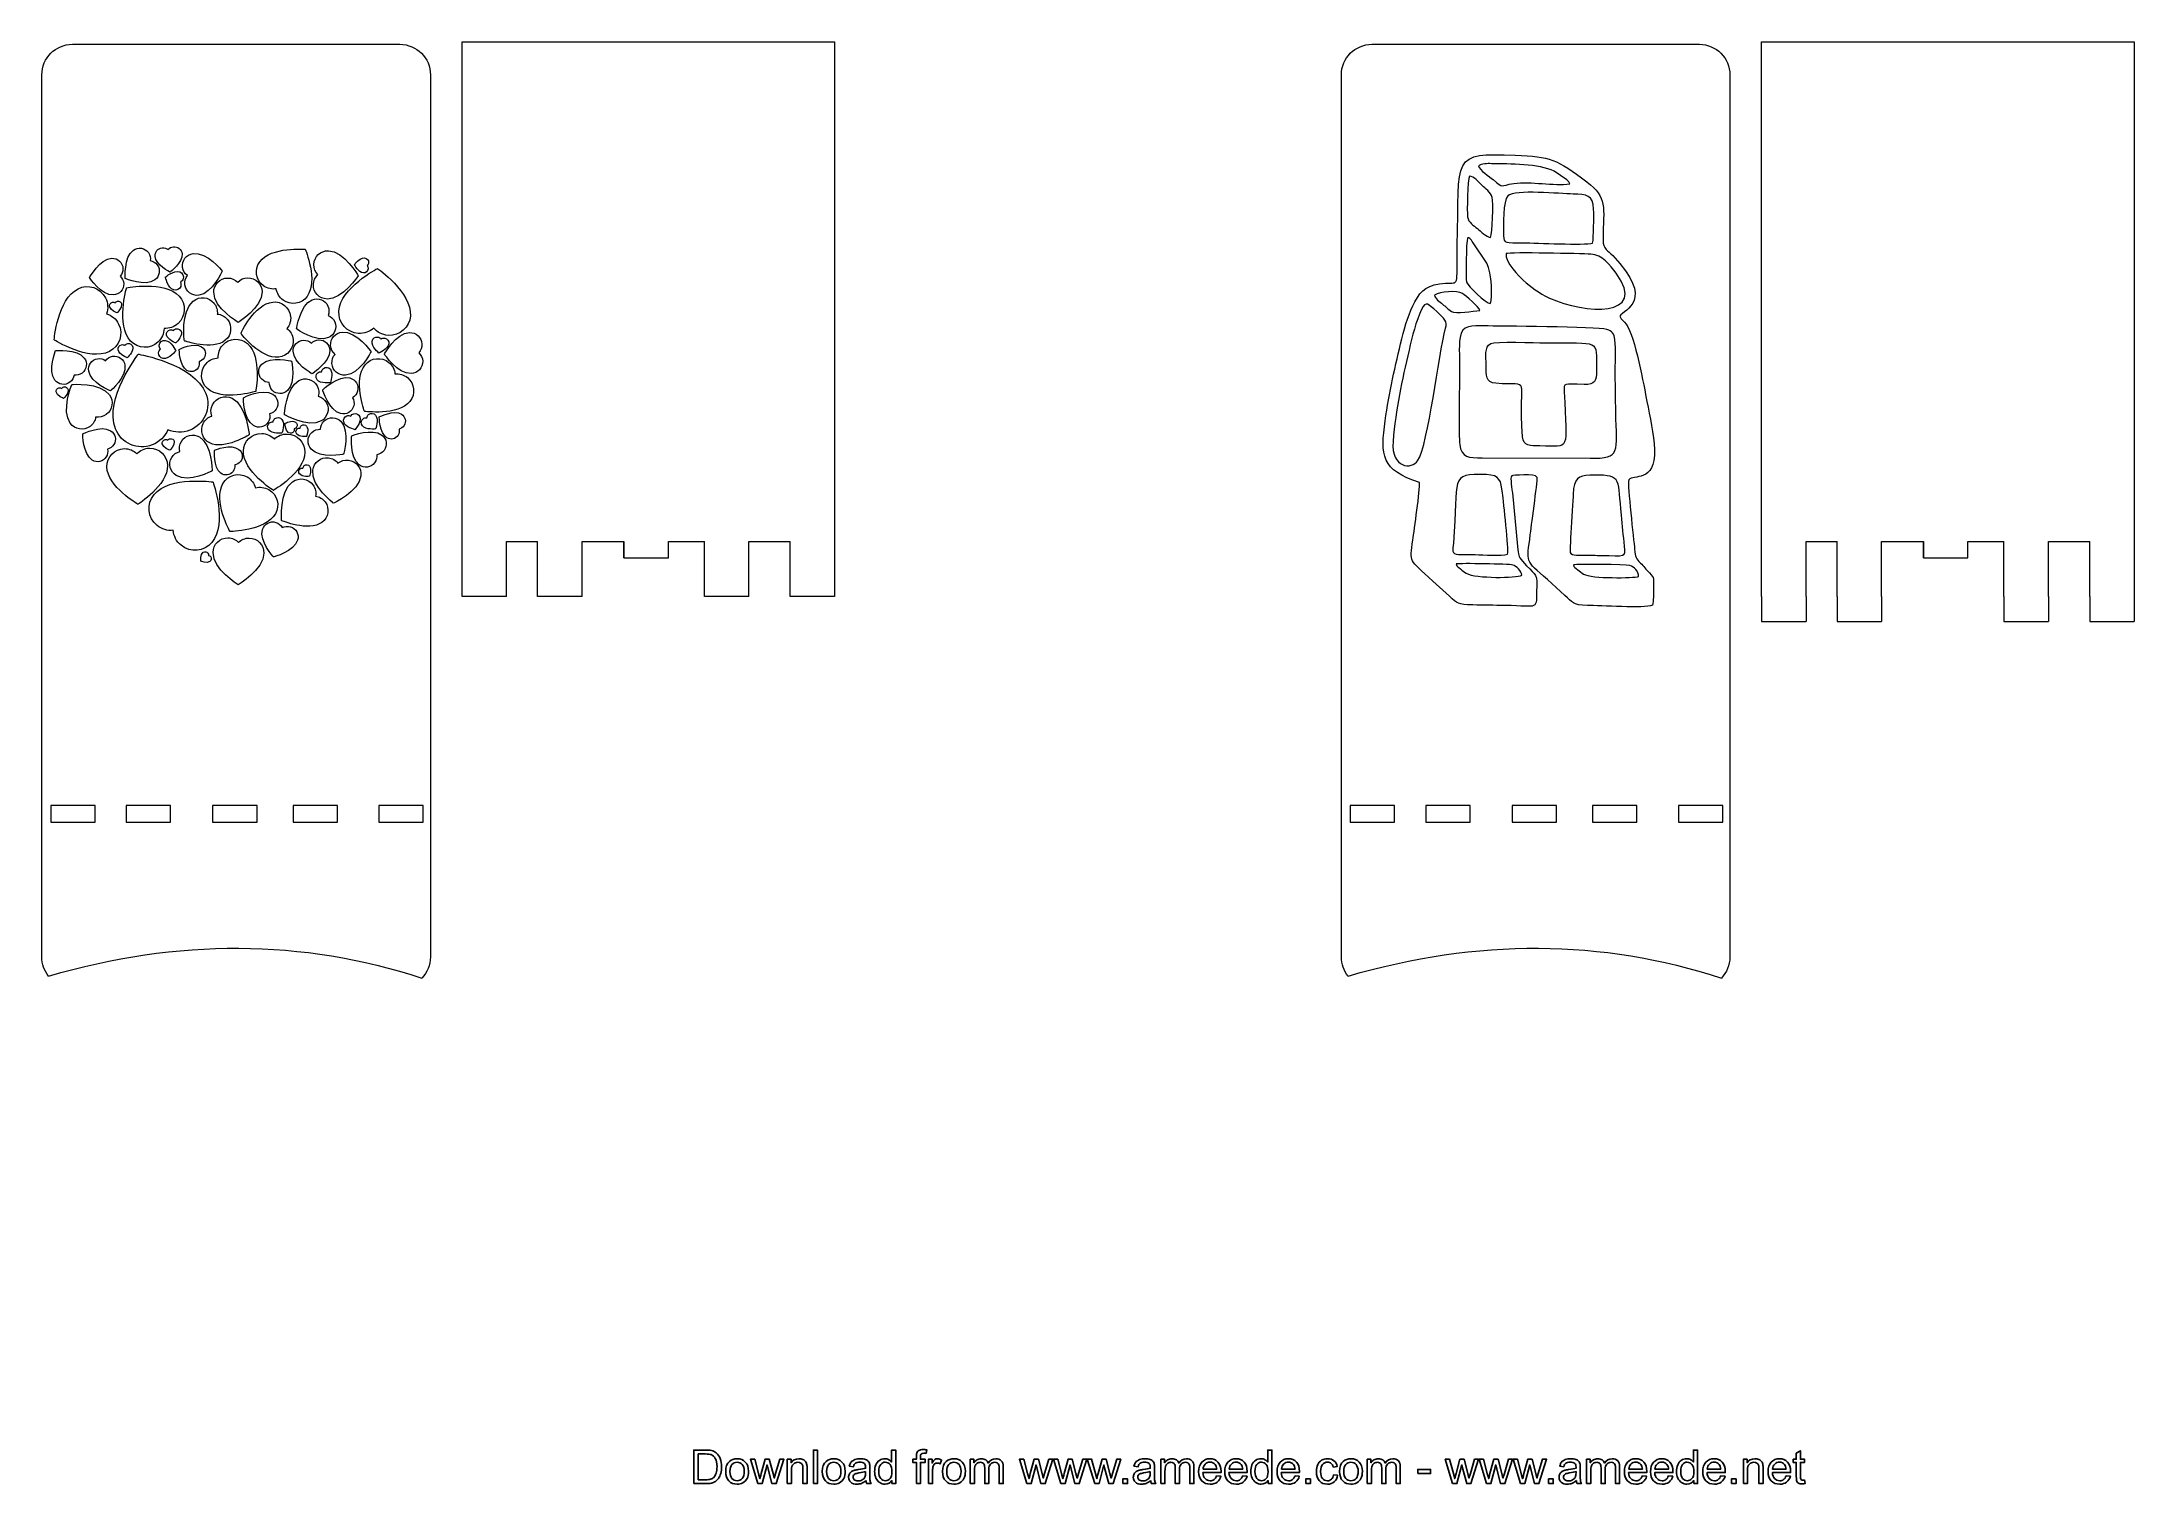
# Model space of a CAD drawing. Header units: millimetres. Extents: x -101 to 2080, y -114 to 2148.
# Drawn here: x -101 to 275.9, y -113.8 to 146.2 of the extents above; entities outside this region: 1.
import ezdxf

# ---------------------------------------------------------------- set-up
doc = ezdxf.new("R2010")
doc.units = ezdxf.units.MM
doc.header["$MEASUREMENT"] = 0
doc.header["$XCLIPFRAME"] = 0
doc.layers.add('Layer 1', color=7, linetype='Continuous')
picture_1 = doc.add_image_def('image1.jpg', size_in_pixel=(3438, 4858))

msp = doc.modelspace()

# ---------------------------------------------------------------- linework, layer by layer
at = {"layer": 'Layer 1', "color": 1, "lineweight": 9}
for points in [[(-99.4328, 5.5022), (-91.4328, 5.5022), (-91.4328, 8.5022), (-99.4328, 8.5022), (-99.4328, 5.5022)], [(-85.8332, 5.5022), (-77.8332, 5.5022), (-77.8332, 8.5022), (-85.8332, 8.5022), (-85.8332, 5.5022)], [(-70.2756, 5.5022), (-62.2756, 5.5022), (-62.2756, 8.5022), (-70.2756, 8.5022), (-70.2756, 5.5022)], [(-55.7764, 5.5022), (-47.7764, 5.5022), (-47.7764, 8.5022), (-55.7764, 8.5022), (-55.7764, 5.5022)], [(-40.3248, 5.5022), (-32.3248, 5.5022), (-32.3248, 8.5022), (-40.3248, 8.5022), (-40.3248, 5.5022)], [(134.6706, 5.5022), (142.6706, 5.5022), (142.6706, 8.5022), (134.6706, 8.5022), (134.6706, 5.5022)], [(148.2702, 5.5022), (156.2702, 5.5022), (156.2702, 8.5022), (148.2702, 8.5022), (148.2702, 5.5022)], [(163.8278, 5.5022), (171.8278, 5.5022), (171.8278, 8.5022), (163.8278, 8.5022), (163.8278, 5.5022)], [(178.327, 5.5022), (186.327, 5.5022), (186.327, 8.5022), (178.327, 8.5022), (178.327, 5.5022)], [(193.7786, 5.5022), (201.7786, 5.5022), (201.7786, 8.5022), (193.7786, 8.5022), (193.7786, 5.5022)]]:
    msp.add_lwpolyline(points, close=True, dxfattribs=at)
for points, knots in [([(-99.8172, -22.2312), (-100.5785, -21.2872), (-101.0355, -20.0888), (-101.0355, -18.7889), (-101.0355, -18.7889), (-101.0355, -18.7889), (-101.0355, 140.2109), (-101.0355, 140.2109), (-101.0355, 140.2109), (-101.0355, 143.236), (-98.5605, 145.711), (-95.5356, 145.711), (-95.5356, 145.711), (-95.5356, 145.711), (-36.5355, 145.711), (-36.5355, 145.711), (-36.5355, 145.711), (-33.5105, 145.711), (-31.0355, 143.236), (-31.0355, 140.2109), (-31.0355, 140.2109), (-31.0355, 140.2109), (-31.0355, -18.7889), (-31.0355, -18.7889), (-31.0355, -18.7889), (-31.0355, -20.2596), (-31.6206, -21.6002), (-32.5693, -22.5897)], [0, 0, 0, 0, 0.125, 0.125, 0.125, 0.125, 0.25, 0.25, 0.25, 0.25, 0.375, 0.375, 0.375, 0.375, 0.5, 0.5, 0.5, 0.5, 0.625, 0.625, 0.625, 0.625, 0.75, 0.75, 0.75, 0.75, 1, 1, 1, 1]), ([(-17.3212, 46.1619), (-17.3212, 46.1619), (-25.3213, 46.1619), (-25.3213, 46.1619), (-25.3213, 46.1619), (-25.3213, 46.1619), (-25.3213, 146.1619), (-25.3213, 146.1619), (-25.3213, 146.1619), (-25.3213, 146.1619), (41.7887, 146.1619), (41.7887, 146.1619), (41.7887, 146.1619), (41.7887, 146.1619), (41.7887, 46.1619), (41.7887, 46.1619), (41.7887, 46.1619), (41.7887, 46.1619), (33.7868, 46.1619), (33.7868, 46.1619)], [0, 0, 0, 0, 0.16666667, 0.16666667, 0.16666667, 0.16666667, 0.33333333, 0.33333333, 0.33333333, 0.33333333, 0.5, 0.5, 0.5, 0.5, 0.66666667, 0.66666667, 0.66666667, 0.66666667, 1, 1, 1, 1]), ([(134.2862, -22.2312), (133.5249, -21.2872), (133.0679, -20.0888), (133.0679, -18.7889), (133.0679, -18.7889), (133.0679, -18.7889), (133.0679, 140.2109), (133.0679, 140.2109), (133.0679, 140.2109), (133.0679, 143.236), (135.5429, 145.711), (138.5678, 145.711), (138.5678, 145.711), (138.5678, 145.711), (197.5679, 145.711), (197.5679, 145.711), (197.5679, 145.711), (200.5929, 145.711), (203.0679, 143.236), (203.0679, 140.2109), (203.0679, 140.2109), (203.0679, 140.2109), (203.0679, -18.7889), (203.0679, -18.7889), (203.0679, -18.7889), (203.0679, -20.2596), (202.4828, -21.6002), (201.5341, -22.5897)], [0, 0, 0, 0, 0.125, 0.125, 0.125, 0.125, 0.25, 0.25, 0.25, 0.25, 0.375, 0.375, 0.375, 0.375, 0.5, 0.5, 0.5, 0.5, 0.625, 0.625, 0.625, 0.625, 0.75, 0.75, 0.75, 0.75, 1, 1, 1, 1]), ([(208.7821, 46.1619), (208.7821, 46.1619), (208.7821, 146.1619), (208.7821, 146.1619), (208.7821, 146.1619), (208.7821, 146.1619), (275.8921, 146.1619), (275.8921, 146.1619), (275.8921, 146.1619), (275.8921, 146.1619), (275.8921, 46.1619), (275.8921, 46.1619)], [0, 0, 0, 0, 0.25, 0.25, 0.25, 0.25, 0.5, 0.5, 0.5, 0.5, 1, 1, 1, 1]), ([(159.9605, 110.9137), (159.2472, 110.9357), (158.0847, 112.0766), (157.5712, 112.5183), (157.5712, 112.5183), (156.9342, 113.0662), (155.934, 113.5556), (155.8009, 114.6011), (155.8009, 114.6011), (155.6788, 115.5605), (155.809, 121.3022), (156.1333, 121.9703), (156.1333, 121.9703), (156.8929, 121.961), (157.8948, 120.8104), (158.4268, 120.2669), (158.4268, 120.2669), (159.001, 119.6802), (159.9348, 119.1047), (160.2413, 118.1133), (160.2413, 118.1133), (160.4661, 117.3861), (160.2906, 111.5058), (159.9605, 110.9137)], [0, 0, 0, 0, 0.14285714, 0.14285714, 0.14285714, 0.14285714, 0.28571429, 0.28571429, 0.28571429, 0.28571429, 0.42857143, 0.42857143, 0.42857143, 0.42857143, 0.57142857, 0.57142857, 0.57142857, 0.57142857, 0.71428571, 0.71428571, 0.71428571, 0.71428571, 1, 1, 1, 1]), ([(174.2346, 120.5473), (171.2987, 120.1668), (167.2966, 121.0587), (164.1512, 120.6201), (164.1512, 120.6201), (161.5595, 120.2586), (162.435, 119.6895), (160.4014, 121.321), (160.4014, 121.321), (159.746, 121.8467), (157.9803, 123.0385), (157.7466, 123.7892), (157.7466, 123.7892), (158.3335, 124.2374), (159.4258, 124.2087), (160.1136, 124.1967), (160.1136, 124.1967), (163.3496, 124.1399), (168.7191, 124.2315), (171.3904, 122.8195), (171.3904, 122.8195), (171.3904, 122.8195), (173.6604, 121.2661), (173.6604, 121.2661), (173.6604, 121.2661), (174.1075, 120.8947), (174.0575, 121.028), (174.2346, 120.5473)], [0, 0, 0, 0, 0.125, 0.125, 0.125, 0.125, 0.25, 0.25, 0.25, 0.25, 0.375, 0.375, 0.375, 0.375, 0.5, 0.5, 0.5, 0.5, 0.625, 0.625, 0.625, 0.625, 0.75, 0.75, 0.75, 0.75, 1, 1, 1, 1]), ([(178.3331, 109.8607), (176.9218, 109.4832), (168.1371, 109.9001), (165.9308, 109.9402), (165.9308, 109.9402), (162.5961, 110.0006), (162.3127, 109.7111), (162.3011, 111.2243), (162.3011, 111.2243), (162.2865, 113.1268), (162.1452, 117.4977), (163.0631, 118.3881), (163.0631, 118.3881), (164.3217, 119.6091), (172.5259, 118.753), (174.8118, 118.7213), (174.8118, 118.7213), (177.241, 118.6875), (178.4695, 118.548), (178.5205, 115.9867), (178.5205, 115.9867), (178.5456, 114.7277), (178.5544, 110.8234), (178.3331, 109.8607)], [0, 0, 0, 0, 0.14285714, 0.14285714, 0.14285714, 0.14285714, 0.28571429, 0.28571429, 0.28571429, 0.28571429, 0.42857143, 0.42857143, 0.42857143, 0.42857143, 0.57142857, 0.57142857, 0.57142857, 0.57142857, 0.71428571, 0.71428571, 0.71428571, 0.71428571, 1, 1, 1, 1]), ([(-75.7855, 107.9567), (-75.86, 108.7384), (-76.5548, 109.3111), (-77.336, 109.2357), (-77.336, 109.2357), (-77.7311, 109.1984), (-78.0729, 109.0013), (-78.3044, 108.7155), (-78.3044, 108.7155), (-78.5861, 108.953), (-78.9588, 109.081), (-79.3542, 109.0435), (-79.3542, 109.0435), (-80.1357, 108.9675), (-80.7088, 108.2733), (-80.6338, 107.4921), (-80.6338, 107.4921), (-80.4806, 105.8939), (-77.9165, 104.6657), (-77.9165, 104.6657), (-77.9165, 104.6657), (-77.9165, 104.6657), (-75.6324, 106.3593), (-75.7855, 107.9567)], [0, 0, 0, 0, 0.14285714, 0.14285714, 0.14285714, 0.14285714, 0.28571429, 0.28571429, 0.28571429, 0.28571429, 0.42857143, 0.42857143, 0.42857143, 0.42857143, 0.57142857, 0.57142857, 0.57142857, 0.57142857, 0.71428571, 0.71428571, 0.71428571, 0.71428571, 1, 1, 1, 1]), ([(-61.7819, 106.5043), (-62.7861, 105.1312), (-62.4875, 103.2034), (-61.114, 102.199), (-61.114, 102.199), (-60.4194, 101.6907), (-59.5827, 101.5172), (-58.7954, 101.646), (-58.7954, 101.646), (-58.6808, 100.8569), (-58.2627, 100.1114), (-57.5679, 99.6036), (-57.5679, 99.6036), (-56.1942, 98.5986), (-54.2661, 98.8976), (-53.2609, 100.2713), (-53.2609, 100.2713), (-51.2065, 103.0795), (-53.5885, 108.7631), (-53.5885, 108.7631), (-53.5885, 108.7631), (-53.5885, 108.7631), (-59.7273, 109.3128), (-61.7819, 106.5043)], [0, 0, 0, 0, 0.14285714, 0.14285714, 0.14285714, 0.14285714, 0.28571429, 0.28571429, 0.28571429, 0.28571429, 0.42857143, 0.42857143, 0.42857143, 0.42857143, 0.57142857, 0.57142857, 0.57142857, 0.57142857, 0.71428571, 0.71428571, 0.71428571, 0.71428571, 1, 1, 1, 1]), ([(155.7785, 110.797), (155.8078, 110.8057), (155.8545, 110.8081), (155.8697, 110.8068), (155.8697, 110.8068), (155.8845, 110.8054), (155.9414, 110.8119), (155.9594, 110.8086), (155.9594, 110.8086), (156.6916, 110.6711), (155.4917, 111.0832), (156.1329, 110.7638), (156.1329, 110.7638), (156.4526, 110.6046), (156.5744, 110.2614), (156.8011, 109.9134), (156.8011, 109.9134), (156.8011, 109.9134), (159.2665, 106.2561), (159.2665, 106.2561), (159.2665, 106.2561), (160.254, 104.4522), (160.2925, 99.9952), (159.9605, 98.9909), (159.9605, 98.9909), (159.1352, 98.9946), (155.7686, 102.1969), (155.6395, 102.8185), (155.6395, 102.8185), (155.4566, 103.6991), (155.5693, 110.0663), (155.7785, 110.797)], [0, 0, 0, 0, 0.11111111, 0.11111111, 0.11111111, 0.11111111, 0.22222222, 0.22222222, 0.22222222, 0.22222222, 0.33333333, 0.33333333, 0.33333333, 0.33333333, 0.44444444, 0.44444444, 0.44444444, 0.44444444, 0.55555556, 0.55555556, 0.55555556, 0.55555556, 0.66666667, 0.66666667, 0.66666667, 0.66666667, 0.77777778, 0.77777778, 0.77777778, 0.77777778, 1, 1, 1, 1]), ([(-88.1334, 100.5407), (-87.0691, 100.5885), (-86.2445, 101.49), (-86.2927, 102.5545), (-86.2927, 102.5545), (-86.3167, 103.093), (-86.5599, 103.5695), (-86.9316, 103.9033), (-86.9316, 103.9033), (-86.5911, 104.2689), (-86.3913, 104.7651), (-86.4157, 105.3035), (-86.4157, 105.3035), (-86.4634, 106.3682), (-87.3649, 107.1924), (-88.4297, 107.1448), (-88.4297, 107.1448), (-90.6064, 107.0471), (-92.4482, 103.6561), (-92.4482, 103.6561), (-92.4482, 103.6561), (-92.4482, 103.6561), (-90.3102, 100.4431), (-88.1334, 100.5407)], [0, 0, 0, 0, 0.14285714, 0.14285714, 0.14285714, 0.14285714, 0.28571429, 0.28571429, 0.28571429, 0.28571429, 0.42857143, 0.42857143, 0.42857143, 0.42857143, 0.57142857, 0.57142857, 0.57142857, 0.57142857, 0.71428571, 0.71428571, 0.71428571, 0.71428571, 1, 1, 1, 1]), ([(-80.6793, 103.2492), (-79.8152, 103.8722), (-79.6195, 105.0781), (-80.2427, 105.9423), (-80.2427, 105.9423), (-80.5579, 106.3797), (-81.0222, 106.645), (-81.5162, 106.7206), (-81.5162, 106.7206), (-81.4317, 107.2131), (-81.5363, 107.7375), (-81.8517, 108.1747), (-81.8517, 108.1747), (-82.475, 109.0391), (-83.6807, 109.2348), (-84.5452, 108.6116), (-84.5452, 108.6116), (-86.3128, 107.3374), (-85.9957, 103.4917), (-85.9957, 103.4917), (-85.9957, 103.4917), (-85.9957, 103.4917), (-82.447, 101.9749), (-80.6793, 103.2492)], [0, 0, 0, 0, 0.14285714, 0.14285714, 0.14285714, 0.14285714, 0.28571429, 0.28571429, 0.28571429, 0.28571429, 0.42857143, 0.42857143, 0.42857143, 0.42857143, 0.57142857, 0.57142857, 0.57142857, 0.57142857, 0.71428571, 0.71428571, 0.71428571, 0.71428571, 1, 1, 1, 1]), ([(-73.7894, 107.9945), (-75.0003, 107.8298), (-75.8486, 106.7148), (-75.6839, 105.5037), (-75.6839, 105.5037), (-75.6007, 104.8911), (-75.2737, 104.3719), (-74.8145, 104.029), (-74.8145, 104.029), (-75.1656, 103.576), (-75.3425, 102.9885), (-75.2592, 102.3759), (-75.2592, 102.3759), (-75.0944, 101.1646), (-73.9791, 100.3164), (-72.768, 100.4808), (-72.768, 100.4808), (-70.2915, 100.8177), (-68.5383, 104.8818), (-68.5383, 104.8818), (-68.5383, 104.8818), (-68.5383, 104.8818), (-71.3126, 108.3312), (-73.7894, 107.9945)], [0, 0, 0, 0, 0.14285714, 0.14285714, 0.14285714, 0.14285714, 0.28571429, 0.28571429, 0.28571429, 0.28571429, 0.42857143, 0.42857143, 0.42857143, 0.42857143, 0.57142857, 0.57142857, 0.57142857, 0.57142857, 0.71428571, 0.71428571, 0.71428571, 0.71428571, 1, 1, 1, 1]), ([(-49.4234, 108.5036), (-50.8252, 108.5406), (-51.9924, 107.4341), (-52.0293, 106.0318), (-52.0293, 106.0318), (-52.0481, 105.3225), (-51.7733, 104.6739), (-51.3169, 104.2007), (-51.3169, 104.2007), (-51.798, 103.7526), (-52.1074, 103.1195), (-52.126, 102.4103), (-52.126, 102.4103), (-52.1631, 101.0078), (-51.056, 99.8407), (-49.6537, 99.8036), (-49.6537, 99.8036), (-46.786, 99.7274), (-44.0496, 104.0075), (-44.0496, 104.0075), (-44.0496, 104.0075), (-44.0496, 104.0075), (-46.5555, 108.4276), (-49.4234, 108.5036)], [0, 0, 0, 0, 0.14285714, 0.14285714, 0.14285714, 0.14285714, 0.28571429, 0.28571429, 0.28571429, 0.28571429, 0.42857143, 0.42857143, 0.42857143, 0.42857143, 0.57142857, 0.57142857, 0.57142857, 0.57142857, 0.71428571, 0.71428571, 0.71428571, 0.71428571, 1, 1, 1, 1]), ([(-43.1042, 104.5049), (-42.6672, 104.4737), (-42.2878, 104.8031), (-42.2571, 105.24), (-42.2571, 105.24), (-42.2412, 105.4613), (-42.3181, 105.6674), (-42.4541, 105.8213), (-42.4541, 105.8213), (-42.2973, 105.9545), (-42.1925, 106.1478), (-42.1765, 106.3689), (-42.1765, 106.3689), (-42.1459, 106.806), (-42.4752, 107.1856), (-42.9124, 107.2165), (-42.9124, 107.2165), (-43.8062, 107.2799), (-44.7191, 105.982), (-44.7191, 105.982), (-44.7191, 105.982), (-44.7191, 105.982), (-43.9982, 104.5681), (-43.1042, 104.5049)], [0, 0, 0, 0, 0.14285714, 0.14285714, 0.14285714, 0.14285714, 0.28571429, 0.28571429, 0.28571429, 0.28571429, 0.42857143, 0.42857143, 0.42857143, 0.42857143, 0.57142857, 0.57142857, 0.57142857, 0.57142857, 0.71428571, 0.71428571, 0.71428571, 0.71428571, 1, 1, 1, 1]), ([(162.7377, 107.9927), (163.5465, 108.2714), (176.1446, 107.9775), (178.0317, 107.8969), (178.0317, 107.8969), (180.0349, 107.8114), (181.5265, 105.9145), (182.5773, 104.4589), (182.5773, 104.4589), (188.4148, 96.372), (176.9349, 97.0961), (170.5932, 99.9737), (170.5932, 99.9737), (168.565, 100.8939), (167.2554, 101.9588), (165.8389, 103.1824), (165.8389, 103.1824), (165.2258, 103.7121), (162.4734, 106.5931), (162.7377, 107.9927)], [0, 0, 0, 0, 0.16666667, 0.16666667, 0.16666667, 0.16666667, 0.33333333, 0.33333333, 0.33333333, 0.33333333, 0.5, 0.5, 0.5, 0.5, 0.66666667, 0.66666667, 0.66666667, 0.66666667, 1, 1, 1, 1]), ([(-88.8574, 90.3492), (-87.0355, 91.2604), (-86.297, 93.476), (-87.2083, 95.298), (-87.2083, 95.298), (-87.6692, 96.2196), (-88.4647, 96.8625), (-89.3733, 97.1565), (-89.3733, 97.1565), (-89.0634, 98.0599), (-89.1005, 99.0817), (-89.5617, 100.0033), (-89.5617, 100.0033), (-90.4725, 101.8254), (-92.6883, 102.5638), (-94.5107, 101.6524), (-94.5107, 101.6524), (-98.2362, 99.7894), (-98.8153, 92.4347), (-98.8153, 92.4347), (-98.8153, 92.4347), (-98.8153, 92.4347), (-92.5832, 88.4857), (-88.8574, 90.3492)], [0, 0, 0, 0, 0.14285714, 0.14285714, 0.14285714, 0.14285714, 0.28571429, 0.28571429, 0.28571429, 0.28571429, 0.42857143, 0.42857143, 0.42857143, 0.42857143, 0.57142857, 0.57142857, 0.57142857, 0.57142857, 0.71428571, 0.71428571, 0.71428571, 0.71428571, 1, 1, 1, 1]), ([(-85.0458, 92.2265), (-83.7399, 90.8159), (-81.5376, 90.7308), (-80.1264, 92.0372), (-80.1264, 92.0372), (-79.4122, 92.6974), (-79.0394, 93.5881), (-79.012, 94.4886), (-79.012, 94.4886), (-78.112, 94.4453), (-77.1948, 94.7485), (-76.4813, 95.4091), (-76.4813, 95.4091), (-75.0699, 96.7151), (-74.9852, 98.918), (-76.2914, 100.3294), (-76.2914, 100.3294), (-78.9615, 103.2149), (-85.7794, 101.802), (-85.7794, 101.802), (-85.7794, 101.802), (-85.7794, 101.802), (-87.7164, 95.113), (-85.0458, 92.2265)], [0, 0, 0, 0, 0.14285714, 0.14285714, 0.14285714, 0.14285714, 0.28571429, 0.28571429, 0.28571429, 0.28571429, 0.42857143, 0.42857143, 0.42857143, 0.42857143, 0.57142857, 0.57142857, 0.57142857, 0.57142857, 0.71428571, 0.71428571, 0.71428571, 0.71428571, 1, 1, 1, 1]), ([(-77.2852, 101.44), (-76.7611, 101.2656), (-76.1946, 101.5486), (-76.0201, 102.0729), (-76.0201, 102.0729), (-75.9318, 102.3382), (-75.961, 102.6142), (-76.0787, 102.8446), (-76.0787, 102.8446), (-75.8457, 102.9581), (-75.6572, 103.1616), (-75.5688, 103.4265), (-75.5688, 103.4265), (-75.3942, 103.9509), (-75.6777, 104.5177), (-76.2019, 104.6923), (-76.2019, 104.6923), (-77.274, 105.0497), (-78.7955, 103.75), (-78.7955, 103.75), (-78.7955, 103.75), (-78.7955, 103.75), (-78.3573, 101.7969), (-77.2852, 101.44)], [0, 0, 0, 0, 0.14285714, 0.14285714, 0.14285714, 0.14285714, 0.28571429, 0.28571429, 0.28571429, 0.28571429, 0.42857143, 0.42857143, 0.42857143, 0.42857143, 0.57142857, 0.57142857, 0.57142857, 0.57142857, 0.71428571, 0.71428571, 0.71428571, 0.71428571, 1, 1, 1, 1]), ([(-61.3704, 101.1172), (-61.3861, 102.5196), (-62.5353, 103.6444), (-63.938, 103.6288), (-63.938, 103.6288), (-64.6477, 103.621), (-65.2856, 103.3223), (-65.7414, 102.8483), (-65.7414, 102.8483), (-66.2069, 103.3124), (-66.8511, 103.5979), (-67.5607, 103.5899), (-67.5607, 103.5899), (-68.9636, 103.5746), (-70.0884, 102.4248), (-70.0731, 101.0217), (-70.0731, 101.0217), (-70.042, 98.1534), (-65.6623, 95.5791), (-65.6623, 95.5791), (-65.6623, 95.5791), (-65.6623, 95.5791), (-61.3391, 98.2484), (-61.3704, 101.1172)], [0, 0, 0, 0, 0.14285714, 0.14285714, 0.14285714, 0.14285714, 0.28571429, 0.28571429, 0.28571429, 0.28571429, 0.42857143, 0.42857143, 0.42857143, 0.42857143, 0.57142857, 0.57142857, 0.57142857, 0.57142857, 0.71428571, 0.71428571, 0.71428571, 0.71428571, 1, 1, 1, 1]), ([(-47.5291, 97.6007), (-47.6628, 95.5247), (-46.0879, 93.7329), (-44.0115, 93.5997), (-44.0115, 93.5997), (-42.9609, 93.5318), (-41.9845, 93.9027), (-41.2575, 94.5532), (-41.2575, 94.5532), (-40.6201, 93.8145), (-39.6993, 93.3212), (-38.6491, 93.2539), (-38.6491, 93.2539), (-36.5722, 93.1203), (-34.7807, 94.6951), (-34.6471, 96.7719), (-34.6471, 96.7719), (-34.3738, 101.0179), (-40.5644, 105.3136), (-40.5644, 105.3136), (-40.5644, 105.3136), (-40.5644, 105.3136), (-47.2561, 101.8472), (-47.5291, 97.6007)], [0, 0, 0, 0, 0.14285714, 0.14285714, 0.14285714, 0.14285714, 0.28571429, 0.28571429, 0.28571429, 0.28571429, 0.42857143, 0.42857143, 0.42857143, 0.42857143, 0.57142857, 0.57142857, 0.57142857, 0.57142857, 0.71428571, 0.71428571, 0.71428571, 0.71428571, 1, 1, 1, 1]), ([(-86.6605, 98.8802), (-86.7269, 99.2288), (-87.0635, 99.4576), (-87.4124, 99.391), (-87.4124, 99.391), (-87.5888, 99.3574), (-87.7343, 99.2545), (-87.8266, 99.1162), (-87.8266, 99.1162), (-87.9633, 99.2112), (-88.1366, 99.2532), (-88.3129, 99.2197), (-88.3129, 99.2197), (-88.6617, 99.153), (-88.8907, 98.8163), (-88.8242, 98.4675), (-88.8242, 98.4675), (-88.6883, 97.7543), (-87.4822, 97.3088), (-87.4822, 97.3088), (-87.4822, 97.3088), (-87.4822, 97.3088), (-86.5244, 98.167), (-86.6605, 98.8802)], [0, 0, 0, 0, 0.14285714, 0.14285714, 0.14285714, 0.14285714, 0.28571429, 0.28571429, 0.28571429, 0.28571429, 0.42857143, 0.42857143, 0.42857143, 0.42857143, 0.57142857, 0.57142857, 0.57142857, 0.57142857, 0.71428571, 0.71428571, 0.71428571, 0.71428571, 1, 1, 1, 1]), ([(-67.9889, 92.3645), (-66.8484, 93.2966), (-66.6794, 94.9772), (-67.6118, 96.1177), (-67.6118, 96.1177), (-68.0832, 96.6949), (-68.7465, 97.0221), (-69.4343, 97.0853), (-69.4343, 97.0853), (-69.3589, 97.7718), (-69.5472, 98.4872), (-70.0189, 99.0639), (-70.0189, 99.0639), (-70.9513, 100.2048), (-72.6318, 100.3738), (-73.7728, 99.4416), (-73.7728, 99.4416), (-76.1055, 97.5353), (-75.3461, 92.2545), (-75.3461, 92.2545), (-75.3461, 92.2545), (-75.3461, 92.2545), (-70.3219, 90.458), (-67.9889, 92.3645)], [0, 0, 0, 0, 0.14285714, 0.14285714, 0.14285714, 0.14285714, 0.28571429, 0.28571429, 0.28571429, 0.28571429, 0.42857143, 0.42857143, 0.42857143, 0.42857143, 0.57142857, 0.57142857, 0.57142857, 0.57142857, 0.71428571, 0.71428571, 0.71428571, 0.71428571, 1, 1, 1, 1]), ([(-58.3652, 89.3142), (-56.7617, 89.4885), (-55.603, 90.9297), (-55.7772, 92.5333), (-55.7772, 92.5333), (-55.8653, 93.3445), (-56.2785, 94.041), (-56.8719, 94.5094), (-56.8719, 94.5094), (-56.3928, 95.0947), (-56.1381, 95.8636), (-56.227, 96.6748), (-56.227, 96.6748), (-56.4009, 98.2784), (-57.8427, 99.4379), (-59.4461, 99.2632), (-59.4461, 99.2632), (-62.7257, 98.9073), (-65.1829, 93.6075), (-65.1829, 93.6075), (-65.1829, 93.6075), (-65.1829, 93.6075), (-61.6449, 88.9583), (-58.3652, 89.3142)], [0, 0, 0, 0, 0.14285714, 0.14285714, 0.14285714, 0.14285714, 0.28571429, 0.28571429, 0.28571429, 0.28571429, 0.42857143, 0.42857143, 0.42857143, 0.42857143, 0.57142857, 0.57142857, 0.57142857, 0.57142857, 0.71428571, 0.71428571, 0.71428571, 0.71428571, 1, 1, 1, 1]), ([(-49.3996, 92.8582), (-48.304, 93.33), (-47.7979, 94.6011), (-48.2701, 95.6971), (-48.2701, 95.6971), (-48.5088, 96.2517), (-48.9519, 96.6541), (-49.4737, 96.8564), (-49.4737, 96.8564), (-49.2621, 97.3744), (-49.2494, 97.9733), (-49.4882, 98.5275), (-49.4882, 98.5275), (-49.96, 99.6238), (-51.2312, 100.1296), (-52.3275, 99.658), (-52.3275, 99.658), (-54.5683, 98.693), (-55.1538, 94.4116), (-55.1538, 94.4116), (-55.1538, 94.4116), (-55.1538, 94.4116), (-51.6412, 91.8933), (-49.3996, 92.8582)], [0, 0, 0, 0, 0.14285714, 0.14285714, 0.14285714, 0.14285714, 0.28571429, 0.28571429, 0.28571429, 0.28571429, 0.42857143, 0.42857143, 0.42857143, 0.42857143, 0.57142857, 0.57142857, 0.57142857, 0.57142857, 0.71428571, 0.71428571, 0.71428571, 0.71428571, 1, 1, 1, 1]), ([(151.8373, 94.5498), (150.539, 89.7895), (148.8018, 73.7352), (146.8161, 70.6486), (146.8161, 70.6486), (145.7906, 69.0547), (142.0059, 69.2177), (142.397, 74.1378), (142.397, 74.1378), (142.8689, 80.0741), (144.0175, 85.099), (145.258, 90.5793), (145.258, 90.5793), (145.8401, 93.1508), (146.497, 95.7054), (147.5375, 97.9435), (147.5375, 97.9435), (148.3023, 99.5887), (148.6884, 98.9272), (150.2404, 97.5353), (150.2404, 97.5353), (151.7342, 96.1957), (152.1795, 95.8044), (151.8373, 94.5498)], [0, 0, 0, 0, 0.14285714, 0.14285714, 0.14285714, 0.14285714, 0.28571429, 0.28571429, 0.28571429, 0.28571429, 0.42857143, 0.42857143, 0.42857143, 0.42857143, 0.57142857, 0.57142857, 0.57142857, 0.57142857, 0.71428571, 0.71428571, 0.71428571, 0.71428571, 1, 1, 1, 1]), ([(149.865, 100.5202), (150.7964, 101.181), (153.8965, 101.3786), (154.8707, 100.7895), (154.8707, 100.7895), (155.4957, 100.4115), (157.8643, 98.3927), (158.0253, 97.743), (158.0253, 97.743), (156.7423, 97.671), (153.7392, 97.0333), (152.8875, 97.5835), (152.8875, 97.5835), (152.234, 98.0057), (151.8571, 98.4241), (151.2864, 98.8873), (151.2864, 98.8873), (150.8392, 99.2502), (149.848, 99.896), (149.865, 100.5202)], [0, 0, 0, 0, 0.16666667, 0.16666667, 0.16666667, 0.16666667, 0.33333333, 0.33333333, 0.33333333, 0.33333333, 0.5, 0.5, 0.5, 0.5, 0.66666667, 0.66666667, 0.66666667, 0.66666667, 1, 1, 1, 1]), ([(-75.9019, 93.8231), (-75.9834, 94.2518), (-76.3977, 94.5334), (-76.8265, 94.4514), (-76.8265, 94.4514), (-77.0435, 94.4102), (-77.2226, 94.2835), (-77.3361, 94.1133), (-77.3361, 94.1133), (-77.5043, 94.2301), (-77.7174, 94.282), (-77.9344, 94.2408), (-77.9344, 94.2408), (-78.3633, 94.1586), (-78.645, 93.7446), (-78.563, 93.3155), (-78.563, 93.3155), (-78.396, 92.4384), (-76.9126, 91.8901), (-76.9126, 91.8901), (-76.9126, 91.8901), (-76.9126, 91.8901), (-75.7346, 92.9458), (-75.9019, 93.8231)], [0, 0, 0, 0, 0.14285714, 0.14285714, 0.14285714, 0.14285714, 0.28571429, 0.28571429, 0.28571429, 0.28571429, 0.42857143, 0.42857143, 0.42857143, 0.42857143, 0.57142857, 0.57142857, 0.57142857, 0.57142857, 0.71428571, 0.71428571, 0.71428571, 0.71428571, 1, 1, 1, 1]), ([(-98.68, 85.1915), (-98.0392, 84.3403), (-96.8294, 84.1697), (-95.9784, 84.8108), (-95.9784, 84.8108), (-95.5475, 85.1348), (-95.2921, 85.6047), (-95.2267, 86.0999), (-95.2267, 86.0999), (-94.7325, 86.0259), (-94.2104, 86.1413), (-93.7797, 86.4656), (-93.7797, 86.4656), (-92.9283, 87.1067), (-92.7579, 88.3164), (-93.3988, 89.1676), (-93.3988, 89.1676), (-94.7095, 90.9083), (-98.5477, 90.5118), (-98.5477, 90.5118), (-98.5477, 90.5118), (-98.5477, 90.5118), (-99.9906, 86.9322), (-98.68, 85.1915)], [0, 0, 0, 0, 0.14285714, 0.14285714, 0.14285714, 0.14285714, 0.28571429, 0.28571429, 0.28571429, 0.28571429, 0.42857143, 0.42857143, 0.42857143, 0.42857143, 0.57142857, 0.57142857, 0.57142857, 0.57142857, 0.71428571, 0.71428571, 0.71428571, 0.71428571, 1, 1, 1, 1]), ([(-84.6487, 91.1546), (-84.7304, 91.5833), (-85.1445, 91.8649), (-85.5735, 91.7829), (-85.5735, 91.7829), (-85.7904, 91.7417), (-85.9695, 91.615), (-86.0832, 91.4449), (-86.0832, 91.4449), (-86.2512, 91.5618), (-86.4643, 91.6135), (-86.6813, 91.5723), (-86.6813, 91.5723), (-87.1104, 91.4903), (-87.3918, 91.0761), (-87.3099, 90.647), (-87.3099, 90.647), (-87.1428, 89.7699), (-85.6595, 89.2217), (-85.6595, 89.2217), (-85.6595, 89.2217), (-85.6595, 89.2217), (-84.4814, 90.2773), (-84.6487, 91.1546)], [0, 0, 0, 0, 0.14285714, 0.14285714, 0.14285714, 0.14285714, 0.28571429, 0.28571429, 0.28571429, 0.28571429, 0.42857143, 0.42857143, 0.42857143, 0.42857143, 0.57142857, 0.57142857, 0.57142857, 0.57142857, 0.71428571, 0.71428571, 0.71428571, 0.71428571, 1, 1, 1, 1]), ([(-78.8147, 92.3471), (-79.3434, 92.4028), (-79.817, 92.019), (-79.8723, 91.4901), (-79.8723, 91.4901), (-79.9005, 91.2225), (-79.8158, 90.9691), (-79.6572, 90.7771), (-79.6572, 90.7771), (-79.8527, 90.6218), (-79.9877, 90.3917), (-80.0159, 90.1243), (-80.0159, 90.1243), (-80.071, 89.5954), (-79.6874, 89.1215), (-79.1582, 89.0662), (-79.1582, 89.0662), (-78.0768, 88.9527), (-76.9166, 90.4896), (-76.9166, 90.4896), (-76.9166, 90.4896), (-76.9166, 90.4896), (-77.7332, 92.2338), (-78.8147, 92.3471)], [0, 0, 0, 0, 0.14285714, 0.14285714, 0.14285714, 0.14285714, 0.28571429, 0.28571429, 0.28571429, 0.28571429, 0.42857143, 0.42857143, 0.42857143, 0.42857143, 0.57142857, 0.57142857, 0.57142857, 0.57142857, 0.71428571, 0.71428571, 0.71428571, 0.71428571, 1, 1, 1, 1]), ([(-74.8997, 86.9349), (-74.2129, 86.51), (-73.3114, 86.7225), (-72.8867, 87.4098), (-72.8867, 87.4098), (-72.6717, 87.7573), (-72.6205, 88.1593), (-72.7108, 88.5273), (-72.7108, 88.5273), (-72.3411, 88.6108), (-72.0038, 88.8361), (-71.7894, 89.1836), (-71.7894, 89.1836), (-71.3643, 89.8708), (-71.5769, 90.7721), (-72.2639, 91.1974), (-72.2639, 91.1974), (-73.6687, 92.0658), (-76.2706, 90.7292), (-76.2706, 90.7292), (-76.2706, 90.7292), (-76.2706, 90.7292), (-76.3046, 87.8039), (-74.8997, 86.9349)], [0, 0, 0, 0, 0.14285714, 0.14285714, 0.14285714, 0.14285714, 0.28571429, 0.28571429, 0.28571429, 0.28571429, 0.42857143, 0.42857143, 0.42857143, 0.42857143, 0.57142857, 0.57142857, 0.57142857, 0.57142857, 0.71428571, 0.71428571, 0.71428571, 0.71428571, 1, 1, 1, 1]), ([(-63.9855, 91.7601), (-65.288, 92.9248), (-67.2879, 92.8132), (-68.4529, 91.5103), (-68.4529, 91.5103), (-69.0425, 90.8516), (-69.3036, 90.0139), (-69.2512, 89.1968), (-69.2512, 89.1968), (-70.0693, 89.1591), (-70.8732, 88.8059), (-71.4622, 88.1474), (-71.4622, 88.1474), (-72.6275, 86.8446), (-72.5155, 84.8441), (-71.2128, 83.6791), (-71.2128, 83.6791), (-68.5498, 81.2967), (-62.5017, 83.1593), (-62.5017, 83.1593), (-62.5017, 83.1593), (-62.5017, 83.1593), (-61.3218, 89.3772), (-63.9855, 91.7601)], [0, 0, 0, 0, 0.14285714, 0.14285714, 0.14285714, 0.14285714, 0.28571429, 0.28571429, 0.28571429, 0.28571429, 0.42857143, 0.42857143, 0.42857143, 0.42857143, 0.57142857, 0.57142857, 0.57142857, 0.57142857, 0.71428571, 0.71428571, 0.71428571, 0.71428571, 1, 1, 1, 1]), ([(-49.1534, 90.5512), (-49.1746, 91.6164), (-50.0555, 92.4628), (-51.1211, 92.4412), (-51.1211, 92.4412), (-51.6599, 92.4308), (-52.1421, 92.1993), (-52.485, 91.8359), (-52.485, 91.8359), (-52.8421, 92.1854), (-53.3333, 92.3975), (-53.8722, 92.3866), (-53.8722, 92.3866), (-54.9377, 92.3652), (-55.7839, 91.4844), (-55.7628, 90.4187), (-55.7628, 90.4187), (-55.7191, 88.2404), (-52.3748, 86.3151), (-52.3748, 86.3151), (-52.3748, 86.3151), (-52.3748, 86.3151), (-49.1099, 88.3726), (-49.1534, 90.5512)], [0, 0, 0, 0, 0.14285714, 0.14285714, 0.14285714, 0.14285714, 0.28571429, 0.28571429, 0.28571429, 0.28571429, 0.42857143, 0.42857143, 0.42857143, 0.42857143, 0.57142857, 0.57142857, 0.57142857, 0.57142857, 0.71428571, 0.71428571, 0.71428571, 0.71428571, 1, 1, 1, 1]), ([(-46.9145, 93.8482), (-48.1698, 93.7533), (-49.1108, 92.6588), (-49.016, 91.403), (-49.016, 91.403), (-48.9683, 90.7678), (-48.6639, 90.214), (-48.2134, 89.8331), (-48.2134, 89.8331), (-48.6022, 89.3892), (-48.8202, 88.7956), (-48.7724, 88.1607), (-48.7724, 88.1607), (-48.6778, 86.9048), (-47.5832, 85.9638), (-46.3274, 86.0584), (-46.3274, 86.0584), (-43.7601, 86.2518), (-41.7067, 90.3227), (-41.7067, 90.3227), (-41.7067, 90.3227), (-41.7067, 90.3227), (-44.3467, 94.041), (-46.9145, 93.8482)], [0, 0, 0, 0, 0.14285714, 0.14285714, 0.14285714, 0.14285714, 0.28571429, 0.28571429, 0.28571429, 0.28571429, 0.42857143, 0.42857143, 0.42857143, 0.42857143, 0.57142857, 0.57142857, 0.57142857, 0.57142857, 0.71428571, 0.71428571, 0.71428571, 0.71428571, 1, 1, 1, 1]), ([(-38.5194, 91.7403), (-38.444, 92.2264), (-38.7774, 92.681), (-39.2631, 92.7559), (-39.2631, 92.7559), (-39.5085, 92.7943), (-39.7469, 92.7275), (-39.9312, 92.5898), (-39.9312, 92.5898), (-40.0656, 92.7771), (-40.2719, 92.9123), (-40.5179, 92.9506), (-40.5179, 92.9506), (-41.0039, 93.0251), (-41.459, 92.6921), (-41.5341, 92.2063), (-41.5341, 92.2063), (-41.6878, 91.2126), (-40.3207, 90.0717), (-40.3207, 90.0717), (-40.3207, 90.0717), (-40.3207, 90.0717), (-38.6731, 90.7471), (-38.5194, 91.7403)], [0, 0, 0, 0, 0.14285714, 0.14285714, 0.14285714, 0.14285714, 0.28571429, 0.28571429, 0.28571429, 0.28571429, 0.42857143, 0.42857143, 0.42857143, 0.42857143, 0.57142857, 0.57142857, 0.57142857, 0.57142857, 0.71428571, 0.71428571, 0.71428571, 0.71428571, 1, 1, 1, 1]), ([(-34.4959, 86.3528), (-33.3021, 86.4027), (-32.3742, 87.4114), (-32.4247, 88.6057), (-32.4247, 88.6057), (-32.4495, 89.2097), (-32.7206, 89.7452), (-33.1363, 90.1207), (-33.1363, 90.1207), (-32.7533, 90.5299), (-32.5272, 91.0856), (-32.5531, 91.6899), (-32.5531, 91.6899), (-32.6026, 92.8842), (-33.6114, 93.8122), (-34.8059, 93.7623), (-34.8059, 93.7623), (-37.2478, 93.6602), (-39.3256, 89.8625), (-39.3256, 89.8625), (-39.3256, 89.8625), (-39.3256, 89.8625), (-36.9386, 86.2509), (-34.4959, 86.3528)], [0, 0, 0, 0, 0.14285714, 0.14285714, 0.14285714, 0.14285714, 0.28571429, 0.28571429, 0.28571429, 0.28571429, 0.42857143, 0.42857143, 0.42857143, 0.42857143, 0.57142857, 0.57142857, 0.57142857, 0.57142857, 0.71428571, 0.71428571, 0.71428571, 0.71428571, 1, 1, 1, 1]), ([(159.986, 91.7958), (158.7804, 91.0373), (159.161, 89.5576), (159.1498, 87.8141), (159.1498, 87.8141), (159.1385, 86.0695), (159.0606, 84.7445), (160.873, 84.6083), (160.873, 84.6083), (167.7194, 84.0938), (164.8203, 86.4611), (165.6931, 74.974), (165.6931, 74.974), (165.8257, 73.228), (167.1241, 73.3459), (168.839, 73.3196), (168.839, 73.3196), (174.4457, 73.2336), (173.6382, 72.1598), (173.2382, 83.0735), (173.2382, 83.0735), (173.1741, 84.8222), (172.9761, 84.4735), (176.8026, 84.3939), (176.8026, 84.3939), (178.7649, 84.353), (179.0895, 85.0686), (179.0491, 86.8934), (179.0491, 86.8934), (178.9177, 92.8413), (179.9793, 91.7061), (169.6035, 91.9132), (169.6035, 91.9132), (168.2187, 91.9408), (160.5975, 92.1806), (159.986, 91.7958)], [0, 0, 0, 0, 0.1, 0.1, 0.1, 0.1, 0.2, 0.2, 0.2, 0.2, 0.3, 0.3, 0.3, 0.3, 0.4, 0.4, 0.4, 0.4, 0.5, 0.5, 0.5, 0.5, 0.6, 0.6, 0.6, 0.6, 0.7, 0.7, 0.7, 0.7, 0.8, 0.8, 0.8, 0.8, 1, 1, 1, 1]), ([(-86.0705, 87.8817), (-86.2402, 88.9334), (-87.2309, 89.6486), (-88.2826, 89.4786), (-88.2826, 89.4786), (-88.8148, 89.3927), (-89.2601, 89.0965), (-89.549, 88.6886), (-89.549, 88.6886), (-89.9514, 88.9849), (-90.4672, 89.1263), (-90.9993, 89.0402), (-90.9993, 89.0402), (-92.0515, 88.8704), (-92.7663, 87.8798), (-92.5966, 86.8278), (-92.5966, 86.8278), (-92.2493, 84.6767), (-88.669, 83.2373), (-88.669, 83.2373), (-88.669, 83.2373), (-88.669, 83.2373), (-85.7232, 85.7304), (-86.0705, 87.8817)], [0, 0, 0, 0, 0.14285714, 0.14285714, 0.14285714, 0.14285714, 0.28571429, 0.28571429, 0.28571429, 0.28571429, 0.42857143, 0.42857143, 0.42857143, 0.42857143, 0.57142857, 0.57142857, 0.57142857, 0.57142857, 0.71428571, 0.71428571, 0.71428571, 0.71428571, 1, 1, 1, 1]), ([(-87.7706, 76.397), (-86.7431, 73.7725), (-83.7833, 72.4773), (-81.1579, 73.5049), (-81.1579, 73.5049), (-79.8298, 74.024), (-78.8443, 75.0397), (-78.325, 76.2543), (-78.325, 76.2543), (-77.1195, 75.7131), (-75.7056, 75.6361), (-74.3786, 76.1557), (-74.3786, 76.1557), (-71.7528, 77.1829), (-70.4578, 80.1438), (-71.485, 82.7694), (-71.485, 82.7694), (-73.5844, 88.1368), (-83.646, 89.8581), (-83.646, 89.8581), (-83.646, 89.8581), (-83.646, 89.8581), (-89.8703, 81.766), (-87.7706, 76.397)], [0, 0, 0, 0, 0.14285714, 0.14285714, 0.14285714, 0.14285714, 0.28571429, 0.28571429, 0.28571429, 0.28571429, 0.42857143, 0.42857143, 0.42857143, 0.42857143, 0.57142857, 0.57142857, 0.57142857, 0.57142857, 0.71428571, 0.71428571, 0.71428571, 0.71428571, 1, 1, 1, 1]), ([(-61.3802, 88.0868), (-62.1514, 87.3452), (-62.1749, 86.1186), (-61.4328, 85.3477), (-61.4328, 85.3477), (-61.058, 84.9574), (-60.5586, 84.7596), (-60.057, 84.7542), (-60.057, 84.7542), (-60.0717, 84.2528), (-59.8932, 83.7459), (-59.5177, 83.3561), (-59.5177, 83.3561), (-58.7757, 82.585), (-57.5495, 82.5612), (-56.7781, 83.3031), (-56.7781, 83.3031), (-55.2014, 84.8203), (-56.0609, 88.5986), (-56.0609, 88.5986), (-56.0609, 88.5986), (-56.0609, 88.5986), (-59.8036, 89.604), (-61.3802, 88.0868)], [0, 0, 0, 0, 0.14285714, 0.14285714, 0.14285714, 0.14285714, 0.28571429, 0.28571429, 0.28571429, 0.28571429, 0.42857143, 0.42857143, 0.42857143, 0.42857143, 0.57142857, 0.57142857, 0.57142857, 0.57142857, 0.71428571, 0.71428571, 0.71428571, 0.71428571, 1, 1, 1, 1]), ([(-49.0642, 87.1568), (-49.3697, 87.5421), (-49.9299, 87.6063), (-50.3149, 87.3006), (-50.3149, 87.3006), (-50.5097, 87.1465), (-50.6226, 86.9265), (-50.6468, 86.6973), (-50.6468, 86.6973), (-50.8755, 86.7261), (-51.1147, 86.6665), (-51.31, 86.5121), (-51.31, 86.5121), (-51.6948, 86.2059), (-51.7595, 85.6457), (-51.4537, 85.2607), (-51.4537, 85.2607), (-50.8289, 84.4729), (-49.063, 84.7013), (-49.063, 84.7013), (-49.063, 84.7013), (-49.063, 84.7013), (-48.4398, 86.3693), (-49.0642, 87.1568)], [0, 0, 0, 0, 0.14285714, 0.14285714, 0.14285714, 0.14285714, 0.28571429, 0.28571429, 0.28571429, 0.28571429, 0.42857143, 0.42857143, 0.42857143, 0.42857143, 0.57142857, 0.57142857, 0.57142857, 0.57142857, 0.71428571, 0.71428571, 0.71428571, 0.71428571, 1, 1, 1, 1]), ([(-34.7297, 81.3576), (-33.6681, 82.6582), (-33.8617, 84.5735), (-35.1627, 85.6352), (-35.1627, 85.6352), (-35.8205, 86.1723), (-36.6354, 86.387), (-37.4182, 86.3007), (-37.4182, 86.3007), (-37.4903, 87.0848), (-37.8635, 87.8408), (-38.5215, 88.3777), (-38.5215, 88.3777), (-39.8224, 89.4395), (-41.7377, 89.246), (-42.7997, 87.945), (-42.7997, 87.945), (-44.9711, 85.2851), (-42.9212, 79.5604), (-42.9212, 79.5604), (-42.9212, 79.5604), (-42.9212, 79.5604), (-36.9011, 78.6973), (-34.7297, 81.3576)], [0, 0, 0, 0, 0.14285714, 0.14285714, 0.14285714, 0.14285714, 0.28571429, 0.28571429, 0.28571429, 0.28571429, 0.42857143, 0.42857143, 0.42857143, 0.42857143, 0.57142857, 0.57142857, 0.57142857, 0.57142857, 0.71428571, 0.71428571, 0.71428571, 0.71428571, 1, 1, 1, 1]), ([(-96.297, 83.4619), (-96.3633, 83.8106), (-96.7, 84.0393), (-97.0488, 83.9728), (-97.0488, 83.9728), (-97.2252, 83.9392), (-97.3708, 83.8363), (-97.463, 83.698), (-97.463, 83.698), (-97.5999, 83.793), (-97.773, 83.8349), (-97.9494, 83.8015), (-97.9494, 83.8015), (-98.2982, 83.7348), (-98.5272, 83.3981), (-98.4606, 83.0492), (-98.4606, 83.0492), (-98.3247, 82.3361), (-97.1186, 81.8905), (-97.1186, 81.8905), (-97.1186, 81.8905), (-97.1186, 81.8905), (-96.1608, 82.7488), (-96.297, 83.4619)], [0, 0, 0, 0, 0.14285714, 0.14285714, 0.14285714, 0.14285714, 0.28571429, 0.28571429, 0.28571429, 0.28571429, 0.42857143, 0.42857143, 0.42857143, 0.42857143, 0.57142857, 0.57142857, 0.57142857, 0.57142857, 0.71428571, 0.71428571, 0.71428571, 0.71428571, 1, 1, 1, 1]), ([(-95.9043, 77.4037), (-95.0776, 76.2713), (-93.4889, 76.0223), (-92.3555, 76.8493), (-92.3555, 76.8493), (-91.7824, 77.2675), (-91.4364, 77.8811), (-91.3403, 78.5317), (-91.3403, 78.5317), (-90.6917, 78.4237), (-90.0016, 78.5655), (-89.4287, 78.9839), (-89.4287, 78.9839), (-88.2951, 79.811), (-88.0466, 81.4002), (-88.8737, 82.5335), (-88.8737, 82.5335), (-90.5639, 84.851), (-95.6247, 84.405), (-95.6247, 84.405), (-95.6247, 84.405), (-95.6247, 84.405), (-97.5952, 79.7219), (-95.9043, 77.4037)], [0, 0, 0, 0, 0.14285714, 0.14285714, 0.14285714, 0.14285714, 0.28571429, 0.28571429, 0.28571429, 0.28571429, 0.42857143, 0.42857143, 0.42857143, 0.42857143, 0.57142857, 0.57142857, 0.57142857, 0.57142857, 0.71428571, 0.71428571, 0.71428571, 0.71428571, 1, 1, 1, 1]), ([(-62.9106, 76.985), (-62.0015, 76.4229), (-60.8082, 76.7043), (-60.2467, 77.6135), (-60.2467, 77.6135), (-59.9617, 78.0734), (-59.894, 78.6055), (-60.0137, 79.0924), (-60.0137, 79.0924), (-59.5242, 79.2028), (-59.0779, 79.5014), (-58.7937, 79.9614), (-58.7937, 79.9614), (-58.2319, 80.8707), (-58.5129, 82.0636), (-59.4221, 82.6261), (-59.4221, 82.6261), (-61.2814, 83.7757), (-64.7246, 82.0066), (-64.7246, 82.0066), (-64.7246, 82.0066), (-64.7246, 82.0066), (-64.7696, 78.135), (-62.9106, 76.985)], [0, 0, 0, 0, 0.14285714, 0.14285714, 0.14285714, 0.14285714, 0.28571429, 0.28571429, 0.28571429, 0.28571429, 0.42857143, 0.42857143, 0.42857143, 0.42857143, 0.57142857, 0.57142857, 0.57142857, 0.57142857, 0.71428571, 0.71428571, 0.71428571, 0.71428571, 1, 1, 1, 1]), ([(-50.7277, 77.8269), (-49.5545, 78.4714), (-49.1262, 79.9459), (-49.7715, 81.1187), (-49.7715, 81.1187), (-50.0973, 81.7119), (-50.6359, 82.1138), (-51.2402, 82.2841), (-51.2402, 82.2841), (-51.0595, 82.885), (-51.1098, 83.555), (-51.4361, 84.1483), (-51.4361, 84.1483), (-52.0813, 85.3216), (-53.5546, 85.7498), (-54.7278, 85.1051), (-54.7278, 85.1051), (-57.127, 83.7863), (-57.3198, 78.9427), (-57.3198, 78.9427), (-57.3198, 78.9427), (-57.3198, 78.9427), (-53.1263, 76.5089), (-50.7277, 77.8269)], [0, 0, 0, 0, 0.14285714, 0.14285714, 0.14285714, 0.14285714, 0.28571429, 0.28571429, 0.28571429, 0.28571429, 0.42857143, 0.42857143, 0.42857143, 0.42857143, 0.57142857, 0.57142857, 0.57142857, 0.57142857, 0.71428571, 0.71428571, 0.71428571, 0.71428571, 1, 1, 1, 1]), ([(-47.2228, 79.1451), (-46.1867, 78.8736), (-45.1263, 79.4938), (-44.8552, 80.5304), (-44.8552, 80.5304), (-44.7173, 81.0547), (-44.8092, 81.5847), (-45.0665, 82.0159), (-45.0665, 82.0159), (-44.6303, 82.2656), (-44.2904, 82.6825), (-44.1532, 83.2067), (-44.1532, 83.2067), (-43.8819, 84.2434), (-44.5019, 85.3036), (-45.5384, 85.5753), (-45.5384, 85.5753), (-47.6577, 86.1305), (-50.4371, 83.4233), (-50.4371, 83.4233), (-50.4371, 83.4233), (-50.4371, 83.4233), (-49.3422, 79.7006), (-47.2228, 79.1451)], [0, 0, 0, 0, 0.14285714, 0.14285714, 0.14285714, 0.14285714, 0.28571429, 0.28571429, 0.28571429, 0.28571429, 0.42857143, 0.42857143, 0.42857143, 0.42857143, 0.57142857, 0.57142857, 0.57142857, 0.57142857, 0.71428571, 0.71428571, 0.71428571, 0.71428571, 1, 1, 1, 1]), ([(-66.7637, 81.9259), (-68.0643, 82.5752), (-69.6455, 82.0467), (-70.2943, 80.7455), (-70.2943, 80.7455), (-70.623, 80.0878), (-70.6489, 79.3583), (-70.4273, 78.7135), (-70.4273, 78.7135), (-71.0757, 78.5039), (-71.6431, 78.0447), (-71.9714, 77.3864), (-71.9714, 77.3864), (-72.6207, 76.0853), (-72.0923, 74.5046), (-70.7914, 73.8553), (-70.7914, 73.8553), (-68.131, 72.5274), (-63.686, 75.3491), (-63.686, 75.3491), (-63.686, 75.3491), (-63.686, 75.3491), (-64.1036, 80.5982), (-66.7637, 81.9259)], [0, 0, 0, 0, 0.14285714, 0.14285714, 0.14285714, 0.14285714, 0.28571429, 0.28571429, 0.28571429, 0.28571429, 0.42857143, 0.42857143, 0.42857143, 0.42857143, 0.57142857, 0.57142857, 0.57142857, 0.57142857, 0.71428571, 0.71428571, 0.71428571, 0.71428571, 1, 1, 1, 1]), ([(-43.7399, 78.542), (-43.8843, 79.0121), (-44.3826, 79.2755), (-44.8523, 79.1308), (-44.8523, 79.1308), (-45.09, 79.0582), (-45.275, 78.8942), (-45.3808, 78.6894), (-45.3808, 78.6894), (-45.5837, 78.7996), (-45.8283, 78.8311), (-46.0661, 78.7582), (-46.0661, 78.7582), (-46.536, 78.613), (-46.7998, 78.1145), (-46.6552, 77.6448), (-46.6552, 77.6448), (-46.3597, 76.6837), (-44.6315, 76.2542), (-44.6315, 76.2542), (-44.6315, 76.2542), (-44.6315, 76.2542), (-43.4444, 77.5814), (-43.7399, 78.542)], [0, 0, 0, 0, 0.14285714, 0.14285714, 0.14285714, 0.14285714, 0.28571429, 0.28571429, 0.28571429, 0.28571429, 0.42857143, 0.42857143, 0.42857143, 0.42857143, 0.57142857, 0.57142857, 0.57142857, 0.57142857, 0.71428571, 0.71428571, 0.71428571, 0.71428571, 1, 1, 1, 1]), ([(-40.9103, 78.8545), (-41.2158, 79.2399), (-41.776, 79.3041), (-42.161, 78.9985), (-42.161, 78.9985), (-42.3557, 78.8442), (-42.4687, 78.6242), (-42.4928, 78.3952), (-42.4928, 78.3952), (-42.7216, 78.4239), (-42.9608, 78.3641), (-43.1561, 78.2098), (-43.1561, 78.2098), (-43.5407, 77.9039), (-43.6055, 77.3435), (-43.2998, 76.9584), (-43.2998, 76.9584), (-42.675, 76.1707), (-40.9091, 76.3988), (-40.9091, 76.3988), (-40.9091, 76.3988), (-40.9091, 76.3988), (-40.2859, 78.0671), (-40.9103, 78.8545)], [0, 0, 0, 0, 0.14285714, 0.14285714, 0.14285714, 0.14285714, 0.28571429, 0.28571429, 0.28571429, 0.28571429, 0.42857143, 0.42857143, 0.42857143, 0.42857143, 0.57142857, 0.57142857, 0.57142857, 0.57142857, 0.71428571, 0.71428571, 0.71428571, 0.71428571, 1, 1, 1, 1]), ([(-38.8744, 74.778), (-38.1876, 74.3532), (-37.286, 74.5657), (-36.8614, 75.2528), (-36.8614, 75.2528), (-36.6462, 75.6005), (-36.5951, 76.0025), (-36.6854, 76.3705), (-36.6854, 76.3705), (-36.3157, 76.4538), (-35.9784, 76.6795), (-35.7638, 77.027), (-35.7638, 77.027), (-35.3391, 77.7142), (-35.5515, 78.6154), (-36.2385, 79.0406), (-36.2385, 79.0406), (-37.6436, 79.9092), (-40.2454, 78.5722), (-40.2454, 78.5722), (-40.2454, 78.5722), (-40.2454, 78.5722), (-40.2793, 75.6471), (-38.8744, 74.778)], [0, 0, 0, 0, 0.14285714, 0.14285714, 0.14285714, 0.14285714, 0.28571429, 0.28571429, 0.28571429, 0.28571429, 0.42857143, 0.42857143, 0.42857143, 0.42857143, 0.57142857, 0.57142857, 0.57142857, 0.57142857, 0.71428571, 0.71428571, 0.71428571, 0.71428571, 1, 1, 1, 1]), ([(-91.9482, 70.7546), (-91.0911, 70.2244), (-89.9662, 70.4893), (-89.4362, 71.3466), (-89.4362, 71.3466), (-89.1677, 71.7807), (-89.1039, 72.2823), (-89.2165, 72.7414), (-89.2165, 72.7414), (-88.7553, 72.8456), (-88.3345, 73.1269), (-88.0667, 73.5609), (-88.0667, 73.5609), (-87.5365, 74.4181), (-87.8016, 75.5429), (-88.659, 76.0734), (-88.659, 76.0734), (-90.4121, 77.157), (-93.6591, 75.4892), (-93.6591, 75.4892), (-93.6591, 75.4892), (-93.6591, 75.4892), (-93.7012, 71.8387), (-91.9482, 70.7546)], [0, 0, 0, 0, 0.14285714, 0.14285714, 0.14285714, 0.14285714, 0.28571429, 0.28571429, 0.28571429, 0.28571429, 0.42857143, 0.42857143, 0.42857143, 0.42857143, 0.57142857, 0.57142857, 0.57142857, 0.57142857, 0.71428571, 0.71428571, 0.71428571, 0.71428571, 1, 1, 1, 1]), ([(-72.6575, 74.9442), (-73.779, 75.6164), (-75.2334, 75.2525), (-75.9058, 74.1301), (-75.9058, 74.1301), (-76.2459, 73.5628), (-76.3199, 72.9106), (-76.1656, 72.3169), (-76.1656, 72.3169), (-76.7618, 72.1734), (-77.3025, 71.8012), (-77.6424, 71.2336), (-77.6424, 71.2336), (-78.3149, 70.1117), (-77.9507, 68.6572), (-76.8285, 67.9848), (-76.8285, 67.9848), (-74.5349, 66.6099), (-70.3525, 68.8323), (-70.3525, 68.8323), (-70.3525, 68.8323), (-70.3525, 68.8323), (-70.3635, 73.5694), (-72.6575, 74.9442)], [0, 0, 0, 0, 0.14285714, 0.14285714, 0.14285714, 0.14285714, 0.28571429, 0.28571429, 0.28571429, 0.28571429, 0.42857143, 0.42857143, 0.42857143, 0.42857143, 0.57142857, 0.57142857, 0.57142857, 0.57142857, 0.71428571, 0.71428571, 0.71428571, 0.71428571, 1, 1, 1, 1]), ([(-53.6551, 72.1798), (-53.6199, 73.9644), (-55.0385, 75.4397), (-56.8237, 75.4741), (-56.8237, 75.4741), (-57.7266, 75.4923), (-58.5496, 75.1369), (-59.1475, 74.5513), (-59.1475, 74.5513), (-59.7224, 75.1599), (-60.5307, 75.5472), (-61.4334, 75.565), (-61.4334, 75.565), (-63.2189, 75.5998), (-64.6938, 74.1814), (-64.7286, 72.3958), (-64.7286, 72.3958), (-64.7999, 68.7455), (-59.3289, 65.3012), (-59.3289, 65.3012), (-59.3289, 65.3012), (-59.3289, 65.3012), (-53.7263, 68.5295), (-53.6551, 72.1798)], [0, 0, 0, 0, 0.14285714, 0.14285714, 0.14285714, 0.14285714, 0.28571429, 0.28571429, 0.28571429, 0.28571429, 0.42857143, 0.42857143, 0.42857143, 0.42857143, 0.57142857, 0.57142857, 0.57142857, 0.57142857, 0.71428571, 0.71428571, 0.71428571, 0.71428571, 1, 1, 1, 1]), ([(-57.786, 78.1132), (-58.0916, 78.4986), (-58.6518, 78.5628), (-59.0367, 78.2573), (-59.0367, 78.2573), (-59.2315, 78.1029), (-59.3442, 77.8829), (-59.3686, 77.6537), (-59.3686, 77.6537), (-59.5973, 77.6825), (-59.8365, 77.623), (-60.0317, 77.4685), (-60.0317, 77.4685), (-60.4164, 77.1626), (-60.4812, 76.6024), (-60.1755, 76.2172), (-60.1755, 76.2172), (-59.5507, 75.4293), (-57.7849, 75.6578), (-57.7849, 75.6578), (-57.7849, 75.6578), (-57.7849, 75.6578), (-57.1614, 77.326), (-57.786, 78.1132)], [0, 0, 0, 0, 0.14285714, 0.14285714, 0.14285714, 0.14285714, 0.28571429, 0.28571429, 0.28571429, 0.28571429, 0.42857143, 0.42857143, 0.42857143, 0.42857143, 0.57142857, 0.57142857, 0.57142857, 0.57142857, 0.71428571, 0.71428571, 0.71428571, 0.71428571, 1, 1, 1, 1]), ([(-56.5753, 75.7015), (-56.2654, 75.5054), (-55.8556, 75.5981), (-55.6599, 75.9077), (-55.6599, 75.9077), (-55.5607, 76.0643), (-55.5356, 76.2468), (-55.5746, 76.4141), (-55.5746, 76.4141), (-55.4068, 76.45), (-55.2531, 76.5512), (-55.1537, 76.7076), (-55.1537, 76.7076), (-54.9584, 77.0176), (-55.0508, 77.4279), (-55.3606, 77.6236), (-55.3606, 77.6236), (-55.9941, 78.0241), (-57.1804, 77.4289), (-57.1804, 77.4289), (-57.1804, 77.4289), (-57.1804, 77.4289), (-57.2083, 76.1016), (-56.5753, 75.7015)], [0, 0, 0, 0, 0.14285714, 0.14285714, 0.14285714, 0.14285714, 0.28571429, 0.28571429, 0.28571429, 0.28571429, 0.42857143, 0.42857143, 0.42857143, 0.42857143, 0.57142857, 0.57142857, 0.57142857, 0.57142857, 0.71428571, 0.71428571, 0.71428571, 0.71428571, 1, 1, 1, 1]), ([(-53.3441, 76.8793), (-53.5719, 77.1666), (-53.9894, 77.2144), (-54.2764, 76.9868), (-54.2764, 76.9868), (-54.4216, 76.8717), (-54.5057, 76.7076), (-54.5239, 76.5368), (-54.5239, 76.5368), (-54.6942, 76.5585), (-54.8725, 76.5138), (-55.0181, 76.399), (-55.0181, 76.399), (-55.3051, 76.1706), (-55.353, 75.7531), (-55.1254, 75.4659), (-55.1254, 75.4659), (-54.6596, 74.8787), (-53.3432, 75.0488), (-53.3432, 75.0488), (-53.3432, 75.0488), (-53.3432, 75.0488), (-52.8787, 76.2924), (-53.3441, 76.8793)], [0, 0, 0, 0, 0.14285714, 0.14285714, 0.14285714, 0.14285714, 0.28571429, 0.28571429, 0.28571429, 0.28571429, 0.42857143, 0.42857143, 0.42857143, 0.42857143, 0.57142857, 0.57142857, 0.57142857, 0.57142857, 0.71428571, 0.71428571, 0.71428571, 0.71428571, 1, 1, 1, 1]), ([(-47.1377, 77.7261), (-47.9431, 78.5924), (-49.299, 78.6421), (-50.1655, 77.8357), (-50.1655, 77.8357), (-50.6041, 77.4285), (-50.8321, 76.8801), (-50.8477, 76.3255), (-50.8477, 76.3255), (-51.4017, 76.351), (-51.9654, 76.1632), (-52.4036, 75.7558), (-52.4036, 75.7558), (-53.2705, 74.95), (-53.3198, 73.5944), (-52.5142, 72.7276), (-52.5142, 72.7276), (-50.8661, 70.9553), (-46.6724, 71.8346), (-46.6724, 71.8346), (-46.6724, 71.8346), (-46.6724, 71.8346), (-45.4901, 75.9538), (-47.1377, 77.7261)], [0, 0, 0, 0, 0.14285714, 0.14285714, 0.14285714, 0.14285714, 0.28571429, 0.28571429, 0.28571429, 0.28571429, 0.42857143, 0.42857143, 0.42857143, 0.42857143, 0.57142857, 0.57142857, 0.57142857, 0.57142857, 0.71428571, 0.71428571, 0.71428571, 0.71428571, 1, 1, 1, 1]), ([(-43.8577, 69.8915), (-42.9898, 69.2326), (-41.7517, 69.4028), (-41.0933, 70.2711), (-41.0933, 70.2711), (-40.7595, 70.7098), (-40.639, 71.2441), (-40.7131, 71.7488), (-40.7131, 71.7488), (-40.2057, 71.8134), (-39.7244, 72.0735), (-39.3904, 72.5126), (-39.3904, 72.5126), (-38.7324, 73.3817), (-38.9022, 74.6198), (-39.7704, 75.2786), (-39.7704, 75.2786), (-41.5463, 76.6262), (-45.2123, 75.1639), (-45.2123, 75.1639), (-45.2123, 75.1639), (-45.2123, 75.1639), (-45.633, 71.2387), (-43.8577, 69.8915)], [0, 0, 0, 0, 0.14285714, 0.14285714, 0.14285714, 0.14285714, 0.28571429, 0.28571429, 0.28571429, 0.28571429, 0.42857143, 0.42857143, 0.42857143, 0.42857143, 0.57142857, 0.57142857, 0.57142857, 0.57142857, 0.71428571, 0.71428571, 0.71428571, 0.71428571, 1, 1, 1, 1]), ([(-78.3982, 69.8006), (-78.4338, 71.5603), (-79.8891, 72.9582), (-81.6494, 72.9224), (-81.6494, 72.9224), (-82.5397, 72.9052), (-83.3366, 72.5225), (-83.9032, 71.9229), (-83.9032, 71.9229), (-84.4926, 72.4999), (-85.3047, 72.8503), (-86.1946, 72.8325), (-86.1946, 72.8325), (-87.9551, 72.7973), (-89.3532, 71.3414), (-89.3178, 69.5808), (-89.3178, 69.5808), (-89.2458, 65.9821), (-83.7208, 62.8019), (-83.7208, 62.8019), (-83.7208, 62.8019), (-83.7208, 62.8019), (-78.3265, 66.2008), (-78.3982, 69.8006)], [0, 0, 0, 0, 0.14285714, 0.14285714, 0.14285714, 0.14285714, 0.28571429, 0.28571429, 0.28571429, 0.28571429, 0.42857143, 0.42857143, 0.42857143, 0.42857143, 0.57142857, 0.57142857, 0.57142857, 0.57142857, 0.71428571, 0.71428571, 0.71428571, 0.71428571, 1, 1, 1, 1]), ([(-77.1723, 74.1216), (-77.2389, 74.4703), (-77.5753, 74.6993), (-77.9242, 74.6326), (-77.9242, 74.6326), (-78.1006, 74.5991), (-78.2462, 74.4962), (-78.3384, 74.3579), (-78.3384, 74.3579), (-78.4753, 74.4529), (-78.6484, 74.4949), (-78.8247, 74.4616), (-78.8247, 74.4616), (-79.1738, 74.3947), (-79.4025, 74.0581), (-79.336, 73.709), (-79.336, 73.709), (-79.2, 72.996), (-77.9942, 72.5505), (-77.9942, 72.5505), (-77.9942, 72.5505), (-77.9942, 72.5505), (-77.0364, 73.4085), (-77.1723, 74.1216)], [0, 0, 0, 0, 0.14285714, 0.14285714, 0.14285714, 0.14285714, 0.28571429, 0.28571429, 0.28571429, 0.28571429, 0.42857143, 0.42857143, 0.42857143, 0.42857143, 0.57142857, 0.57142857, 0.57142857, 0.57142857, 0.71428571, 0.71428571, 0.71428571, 0.71428571, 1, 1, 1, 1]), ([(-68.7978, 68.4015), (-68.1035, 67.8798), (-67.1173, 68.0186), (-66.5952, 68.7132), (-66.5952, 68.7132), (-66.3309, 69.0642), (-66.2365, 69.49), (-66.2973, 69.8928), (-66.2973, 69.8928), (-65.8933, 69.9456), (-65.5102, 70.1542), (-65.2465, 70.5056), (-65.2465, 70.5056), (-64.7238, 71.1998), (-64.8632, 72.1854), (-65.5572, 72.7081), (-65.5572, 72.7081), (-66.9769, 73.7761), (-69.894, 72.5992), (-69.894, 72.5992), (-69.894, 72.5992), (-69.894, 72.5992), (-70.2169, 69.4699), (-68.7978, 68.4015)], [0, 0, 0, 0, 0.14285714, 0.14285714, 0.14285714, 0.14285714, 0.28571429, 0.28571429, 0.28571429, 0.28571429, 0.42857143, 0.42857143, 0.42857143, 0.42857143, 0.57142857, 0.57142857, 0.57142857, 0.57142857, 0.71428571, 0.71428571, 0.71428571, 0.71428571, 1, 1, 1, 1]), ([(-80.8232, 64.5416), (-82.2084, 62.8624), (-81.9699, 60.3779), (-80.2901, 58.9928), (-80.2901, 58.9928), (-79.4408, 58.2918), (-78.3852, 58.0081), (-77.37, 58.1143), (-77.37, 58.1143), (-77.2822, 57.0977), (-76.803, 56.1144), (-75.9533, 55.414), (-75.9533, 55.414), (-74.2735, 54.0283), (-71.7884, 54.2669), (-70.4029, 55.9468), (-70.4029, 55.9468), (-67.5698, 59.381), (-70.1894, 66.8176), (-70.1894, 66.8176), (-70.1894, 66.8176), (-70.1894, 66.8176), (-77.9895, 67.9769), (-80.8232, 64.5416)], [0, 0, 0, 0, 0.14285714, 0.14285714, 0.14285714, 0.14285714, 0.28571429, 0.28571429, 0.28571429, 0.28571429, 0.42857143, 0.42857143, 0.42857143, 0.42857143, 0.57142857, 0.57142857, 0.57142857, 0.57142857, 0.71428571, 0.71428571, 0.71428571, 0.71428571, 1, 1, 1, 1]), ([(-58.9691, 61.0874), (-58.0846, 62.6088), (-58.6009, 64.5597), (-60.1234, 65.4444), (-60.1234, 65.4444), (-60.8928, 65.8924), (-61.7724, 65.9799), (-62.5681, 65.7621), (-62.5681, 65.7621), (-62.7718, 66.5615), (-63.2832, 67.2832), (-64.0529, 67.7305), (-64.0529, 67.7305), (-65.5751, 68.6155), (-67.5262, 68.0987), (-68.4113, 66.5766), (-68.4113, 66.5766), (-70.2205, 63.465), (-67.1544, 57.8758), (-67.1544, 57.8758), (-67.1544, 57.8758), (-67.1544, 57.8758), (-60.779, 57.9748), (-58.9691, 61.0874)], [0, 0, 0, 0, 0.14285714, 0.14285714, 0.14285714, 0.14285714, 0.28571429, 0.28571429, 0.28571429, 0.28571429, 0.42857143, 0.42857143, 0.42857143, 0.42857143, 0.57142857, 0.57142857, 0.57142857, 0.57142857, 0.71428571, 0.71428571, 0.71428571, 0.71428571, 1, 1, 1, 1]), ([(-52.8237, 69.6809), (-53.0517, 69.9683), (-53.469, 70.016), (-53.7559, 69.7884), (-53.7559, 69.7884), (-53.9011, 69.6734), (-53.9853, 69.5092), (-54.0034, 69.3384), (-54.0034, 69.3384), (-54.1738, 69.3601), (-54.3523, 69.3154), (-54.4977, 69.2005), (-54.4977, 69.2005), (-54.7847, 68.9722), (-54.8328, 68.5547), (-54.605, 68.2675), (-54.605, 68.2675), (-54.1392, 67.6803), (-52.8229, 67.8504), (-52.8229, 67.8504), (-52.8229, 67.8504), (-52.8229, 67.8504), (-52.3582, 69.094), (-52.8237, 69.6809)], [0, 0, 0, 0, 0.14285714, 0.14285714, 0.14285714, 0.14285714, 0.28571429, 0.28571429, 0.28571429, 0.28571429, 0.42857143, 0.42857143, 0.42857143, 0.42857143, 0.57142857, 0.57142857, 0.57142857, 0.57142857, 0.71428571, 0.71428571, 0.71428571, 0.71428571, 1, 1, 1, 1]), ([(-43.5707, 67.9407), (-43.4084, 69.3336), (-44.4062, 70.5949), (-45.7995, 70.757), (-45.7995, 70.757), (-46.5045, 70.839), (-47.1751, 70.6234), (-47.6872, 70.2109), (-47.6872, 70.2109), (-48.0901, 70.7305), (-48.6931, 71.095), (-49.3981, 71.1766), (-49.3981, 71.1766), (-50.7916, 71.3391), (-52.0529, 70.3409), (-52.2152, 68.9472), (-52.2152, 68.9472), (-52.5474, 66.0983), (-48.5289, 62.99), (-48.5289, 62.99), (-48.5289, 62.99), (-48.5289, 62.99), (-43.9027, 65.091), (-43.5707, 67.9407)], [0, 0, 0, 0, 0.14285714, 0.14285714, 0.14285714, 0.14285714, 0.28571429, 0.28571429, 0.28571429, 0.28571429, 0.42857143, 0.42857143, 0.42857143, 0.42857143, 0.57142857, 0.57142857, 0.57142857, 0.57142857, 0.71428571, 0.71428571, 0.71428571, 0.71428571, 1, 1, 1, 1]), ([(163.0299, 53.8213), (161.9197, 53.4497), (158.6526, 53.7132), (157.205, 53.7362), (157.205, 53.7362), (156.2241, 53.7517), (155.1381, 53.7215), (154.1721, 53.778), (154.1721, 53.778), (152.8391, 53.8559), (153.1504, 54.5458), (153.2552, 55.7901), (153.2552, 55.7901), (154.2628, 67.7564), (152.2789, 68.3099), (159.1989, 68.1502), (159.1989, 68.1502), (161.6347, 68.094), (161.8478, 67.0359), (162.1024, 64.8381), (162.1024, 64.8381), (162.2896, 63.2219), (163.2731, 54.6007), (163.0299, 53.8213)], [0, 0, 0, 0, 0.14285714, 0.14285714, 0.14285714, 0.14285714, 0.28571429, 0.28571429, 0.28571429, 0.28571429, 0.42857143, 0.42857143, 0.42857143, 0.42857143, 0.57142857, 0.57142857, 0.57142857, 0.57142857, 0.71428571, 0.71428571, 0.71428571, 0.71428571, 1, 1, 1, 1]), ([(174.2898, 54.1352), (174.1748, 54.481), (174.7955, 64.5614), (174.9115, 65.627), (174.9115, 65.627), (175.1637, 67.945), (176.3723, 68.0191), (178.6367, 68.058), (178.6367, 68.058), (183.7805, 68.1464), (182.8701, 67.1341), (183.5117, 60.8488), (183.5117, 60.8488), (183.704, 58.9647), (183.8716, 57.1534), (184.0887, 55.2774), (184.0887, 55.2774), (184.3321, 53.1737), (184.24, 53.5055), (179.8573, 53.5851), (179.8573, 53.5851), (178.8847, 53.6027), (177.9295, 53.6295), (176.9533, 53.6406), (176.9533, 53.6406), (176.1761, 53.6495), (174.5163, 53.4543), (174.2898, 54.1352)], [0, 0, 0, 0, 0.125, 0.125, 0.125, 0.125, 0.25, 0.25, 0.25, 0.25, 0.375, 0.375, 0.375, 0.375, 0.5, 0.5, 0.5, 0.5, 0.625, 0.625, 0.625, 0.625, 0.75, 0.75, 0.75, 0.75, 1, 1, 1, 1]), ([(-50.5804, 59.5419), (-49.3997, 60.3931), (-49.1324, 62.041), (-49.9841, 63.2216), (-49.9841, 63.2216), (-50.4145, 63.8192), (-51.0493, 64.1816), (-51.7238, 64.2851), (-51.7238, 64.2851), (-51.6084, 64.9578), (-51.7517, 65.6747), (-52.1825, 66.272), (-52.1825, 66.272), (-53.034, 67.4531), (-54.6817, 67.7204), (-55.8628, 66.8687), (-55.8628, 66.8687), (-58.2782, 65.1276), (-57.8447, 59.8731), (-57.8447, 59.8731), (-57.8447, 59.8731), (-57.8447, 59.8731), (-52.9959, 57.8008), (-50.5804, 59.5419)], [0, 0, 0, 0, 0.14285714, 0.14285714, 0.14285714, 0.14285714, 0.28571429, 0.28571429, 0.28571429, 0.28571429, 0.42857143, 0.42857143, 0.42857143, 0.42857143, 0.57142857, 0.57142857, 0.57142857, 0.57142857, 0.71428571, 0.71428571, 0.71428571, 0.71428571, 1, 1, 1, 1]), ([(-61.0458, 54.0226), (-61.0305, 55.4982), (-62.2143, 56.707), (-63.6901, 56.7219), (-63.6901, 56.7219), (-64.4367, 56.7296), (-65.1143, 56.4297), (-65.6037, 55.9411), (-65.6037, 55.9411), (-66.0839, 56.44), (-66.7547, 56.7538), (-67.5011, 56.7611), (-67.5011, 56.7611), (-68.977, 56.7768), (-70.1855, 55.5926), (-70.2008, 54.1166), (-70.2008, 54.1166), (-70.2319, 51.0992), (-65.6828, 48.2936), (-65.6828, 48.2936), (-65.6828, 48.2936), (-65.6828, 48.2936), (-61.0767, 51.0048), (-61.0458, 54.0226)], [0, 0, 0, 0, 0.14285714, 0.14285714, 0.14285714, 0.14285714, 0.28571429, 0.28571429, 0.28571429, 0.28571429, 0.42857143, 0.42857143, 0.42857143, 0.42857143, 0.57142857, 0.57142857, 0.57142857, 0.57142857, 0.71428571, 0.71428571, 0.71428571, 0.71428571, 1, 1, 1, 1]), ([(-54.953, 56.3442), (-54.6444, 57.3639), (-55.2212, 58.441), (-56.2411, 58.749), (-56.2411, 58.749), (-56.757, 58.9053), (-57.287, 58.8343), (-57.7256, 58.5947), (-57.7256, 58.5947), (-57.957, 59.0371), (-58.3589, 59.3906), (-58.8748, 59.5467), (-58.8748, 59.5467), (-59.8951, 59.8551), (-60.9719, 59.2785), (-61.2805, 58.2582), (-61.2805, 58.2582), (-61.9113, 56.1727), (-59.3248, 53.3094), (-59.3248, 53.3094), (-59.3248, 53.3094), (-59.3248, 53.3094), (-55.5842, 54.2583), (-54.953, 56.3442)], [0, 0, 0, 0, 0.14285714, 0.14285714, 0.14285714, 0.14285714, 0.28571429, 0.28571429, 0.28571429, 0.28571429, 0.42857143, 0.42857143, 0.42857143, 0.42857143, 0.57142857, 0.57142857, 0.57142857, 0.57142857, 0.71428571, 0.71428571, 0.71428571, 0.71428571, 1, 1, 1, 1]), ([(-70.7535, 52.4862), (-70.4851, 52.6798), (-70.4245, 53.0542), (-70.6179, 53.3225), (-70.6179, 53.3225), (-70.716, 53.4581), (-70.86, 53.5407), (-71.0134, 53.5641), (-71.0134, 53.5641), (-70.9871, 53.7169), (-71.0196, 53.8798), (-71.1176, 54.0158), (-71.1176, 54.0158), (-71.3112, 54.284), (-71.6855, 54.3445), (-71.954, 54.1512), (-71.954, 54.1512), (-72.5027, 53.7555), (-72.4043, 52.5617), (-72.4043, 52.5617), (-72.4043, 52.5617), (-72.4043, 52.5617), (-71.3023, 52.0906), (-70.7535, 52.4862)], [0, 0, 0, 0, 0.14285714, 0.14285714, 0.14285714, 0.14285714, 0.28571429, 0.28571429, 0.28571429, 0.28571429, 0.42857143, 0.42857143, 0.42857143, 0.42857143, 0.57142857, 0.57142857, 0.57142857, 0.57142857, 0.71428571, 0.71428571, 0.71428571, 0.71428571, 1, 1, 1, 1]), ([(3.836, 56.1256), (3.836, 56.1256), (3.836, 53.1256), (3.836, 53.1256), (3.836, 53.1256), (3.836, 53.1256), (11.836, 53.1256), (11.836, 53.1256)], [0, 0, 0, 0, 0.33333333, 0.33333333, 0.33333333, 0.33333333, 1, 1, 1, 1]), ([(237.9394, 56.1256), (237.9394, 56.1256), (237.9394, 53.1256), (237.9394, 53.1256), (237.9394, 53.1256), (237.9394, 53.1256), (245.9394, 53.1256), (245.9394, 53.1256)], [0, 0, 0, 0, 0.33333333, 0.33333333, 0.33333333, 0.33333333, 1, 1, 1, 1]), ([(153.766, 52.0554), (154.4291, 52.1881), (163.2412, 52.042), (163.9782, 51.8561), (163.9782, 51.8561), (164.5538, 51.711), (165.584, 50.7426), (165.5852, 50.0236), (165.5852, 50.0236), (164.6293, 49.4839), (157.3259, 49.4218), (155.5779, 50.3662), (155.5779, 50.3662), (154.9837, 50.6873), (154.9704, 50.7662), (154.5304, 51.1535), (154.5304, 51.1535), (154.037, 51.5879), (153.9294, 51.4305), (153.766, 52.0554)], [0, 0, 0, 0, 0.16666667, 0.16666667, 0.16666667, 0.16666667, 0.33333333, 0.33333333, 0.33333333, 0.33333333, 0.5, 0.5, 0.5, 0.5, 0.66666667, 0.66666667, 0.66666667, 0.66666667, 1, 1, 1, 1]), ([(174.8801, 51.917), (175.5379, 52.0412), (184.2885, 51.9502), (185.0147, 51.7696), (185.0147, 51.7696), (185.8297, 51.5669), (186.6259, 50.6339), (186.6283, 49.8063), (186.6283, 49.8063), (185.7841, 49.4698), (178.0992, 49.4085), (176.7034, 50.2007), (176.7034, 50.2007), (176.7034, 50.2007), (175.1577, 51.4303), (175.1577, 51.4303), (175.1577, 51.4303), (174.7968, 51.8114), (175.0087, 51.4866), (174.8801, 51.917)], [0, 0, 0, 0, 0.16666667, 0.16666667, 0.16666667, 0.16666667, 0.33333333, 0.33333333, 0.33333333, 0.33333333, 0.5, 0.5, 0.5, 0.5, 0.66666667, 0.66666667, 0.66666667, 0.66666667, 1, 1, 1, 1])]:
    msp.add_open_spline(points, degree=3, knots=knots, dxfattribs=at)
at = {"layer": 'Layer 1', "color": 5, "lineweight": 9}
for points, knots in [([(147.1508, 66.7308), (147.2603, 65.4474), (146.1934, 58.1697), (145.954, 56.3848), (145.954, 56.3848), (145.3719, 52.0452), (145.1736, 53.2162), (149.5396, 48.921), (149.5396, 48.921), (149.5396, 48.921), (152.536, 46.2505), (152.536, 46.2505), (152.536, 46.2505), (154.1181, 44.8728), (153.9175, 44.7413), (156.7401, 44.663), (156.7401, 44.663), (158.6811, 44.6093), (160.6234, 44.5925), (162.5645, 44.5697), (162.5645, 44.5697), (168.821, 44.4962), (168.1261, 43.4619), (168.2679, 48.012), (168.2679, 48.012), (168.3511, 50.6837), (167.8221, 50.0358), (165.7129, 52.5388), (165.7129, 52.5388), (164.8875, 53.5184), (164.9866, 53.5502), (164.8261, 55.173), (164.8261, 55.173), (164.8261, 55.173), (163.8933, 64.8458), (163.8933, 64.8458), (163.8933, 64.8458), (163.8427, 65.3085), (163.4084, 67.6744), (163.7675, 67.9617), (163.7675, 67.9617), (163.7927, 67.9817), (168.1117, 68.4485), (168.301, 67.6877), (168.301, 67.6877), (168.3077, 67.6605), (168.3315, 67.6053), (168.3379, 67.5711), (168.3379, 67.5711), (168.4337, 67.0577), (167.1821, 57.9906), (167.1084, 57.3788), (167.1084, 57.3788), (166.4843, 52.192), (166.0667, 52.8204), (170.209, 49.2277), (170.209, 49.2277), (170.209, 49.2277), (173.3149, 46.3648), (173.3149, 46.3648), (173.3149, 46.3648), (174.7706, 45.2208), (174.6264, 44.6), (177.4061, 44.5752), (177.4061, 44.5752), (179.7154, 44.5546), (187.6748, 44.0217), (189.0939, 44.5937), (189.0939, 44.5937), (189.365, 45.4349), (189.258, 46.6659), (189.2908, 47.7058), (189.2908, 47.7058), (189.3416, 49.3121), (189.5025, 49.5018), (188.5662, 50.4397), (188.5662, 50.4397), (187.9506, 51.0563), (187.5783, 51.6476), (186.9718, 52.2151), (186.9718, 52.2151), (186.1234, 53.0091), (186.0587, 53.2647), (185.9079, 54.7283), (185.9079, 54.7283), (185.7384, 56.3725), (184.5581, 66.3961), (184.847, 67.1854), (184.847, 67.1854), (185.5429, 68.3316), (189.7301, 66.4922), (189.482, 72.6637), (189.482, 72.6637), (189.3709, 75.4289), (188.6585, 78.6525), (188.1163, 81.3523), (188.1163, 81.3523), (187.5854, 83.9958), (185.9814, 93.1103), (184.3958, 95.2569), (184.3958, 95.2569), (184.0156, 95.7718), (183.498, 96.0279), (183.2191, 96.693), (183.2191, 96.693), (184.0858, 97.9907), (189.7097, 99.4471), (181.9483, 107.6579), (181.9483, 107.6579), (181.1016, 108.5537), (180.1954, 108.7636), (180.2126, 110.4665), (180.2126, 110.4665), (180.2739, 116.5646), (181.088, 118.0199), (177.2896, 120.9102), (177.2896, 120.9102), (171.8665, 125.0366), (170.743, 125.4939), (164.4061, 125.7301), (164.4061, 125.7301), (152.8447, 126.1611), (154.2911, 125.664), (153.9581, 109.3992), (153.9581, 109.3992), (153.8002, 101.6864), (154.4194, 102.8302), (151.8428, 102.6644), (151.8428, 102.6644), (148.6461, 102.4587), (147.4681, 101.476), (146.3332, 99.2995), (146.3332, 99.2995), (145.2984, 97.3146), (144.5394, 95.139), (143.9452, 92.6408), (143.9452, 92.6408), (142.8069, 87.8552), (141.6801, 82.8999), (140.9699, 77.8564), (140.9699, 77.8564), (140.1013, 71.6872), (140.2574, 68.8779), (147.1508, 66.7308)], [0, 0, 0, 0, 0.02702703, 0.02702703, 0.02702703, 0.02702703, 0.05405405, 0.05405405, 0.05405405, 0.05405405, 0.08108108, 0.08108108, 0.08108108, 0.08108108, 0.10810811, 0.10810811, 0.10810811, 0.10810811, 0.13513514, 0.13513514, 0.13513514, 0.13513514, 0.16216216, 0.16216216, 0.16216216, 0.16216216, 0.18918919, 0.18918919, 0.18918919, 0.18918919, 0.21621622, 0.21621622, 0.21621622, 0.21621622, 0.24324324, 0.24324324, 0.24324324, 0.24324324, 0.27027027, 0.27027027, 0.27027027, 0.27027027, 0.2972973, 0.2972973, 0.2972973, 0.2972973, 0.32432432, 0.32432432, 0.32432432, 0.32432432, 0.35135135, 0.35135135, 0.35135135, 0.35135135, 0.37837838, 0.37837838, 0.37837838, 0.37837838, 0.40540541, 0.40540541, 0.40540541, 0.40540541, 0.43243243, 0.43243243, 0.43243243, 0.43243243, 0.45945946, 0.45945946, 0.45945946, 0.45945946, 0.48648649, 0.48648649, 0.48648649, 0.48648649, 0.51351351, 0.51351351, 0.51351351, 0.51351351, 0.54054054, 0.54054054, 0.54054054, 0.54054054, 0.56756757, 0.56756757, 0.56756757, 0.56756757, 0.59459459, 0.59459459, 0.59459459, 0.59459459, 0.62162162, 0.62162162, 0.62162162, 0.62162162, 0.64864865, 0.64864865, 0.64864865, 0.64864865, 0.67567568, 0.67567568, 0.67567568, 0.67567568, 0.7027027, 0.7027027, 0.7027027, 0.7027027, 0.72972973, 0.72972973, 0.72972973, 0.72972973, 0.75675676, 0.75675676, 0.75675676, 0.75675676, 0.78378378, 0.78378378, 0.78378378, 0.78378378, 0.81081081, 0.81081081, 0.81081081, 0.81081081, 0.83783784, 0.83783784, 0.83783784, 0.83783784, 0.86486486, 0.86486486, 0.86486486, 0.86486486, 0.89189189, 0.89189189, 0.89189189, 0.89189189, 0.91891892, 0.91891892, 0.91891892, 0.91891892, 0.94594595, 0.94594595, 0.94594595, 0.94594595, 1, 1, 1, 1]), ([(154.3953, 73.5771), (154.2031, 75.1496), (154.3326, 84.3635), (154.3606, 86.5894), (154.3606, 86.5894), (154.384, 88.4539), (154.2127, 91.1543), (154.4492, 92.8662), (154.4492, 92.8662), (154.7677, 95.1712), (156.6388, 95.0251), (158.8918, 94.9648), (158.8918, 94.9648), (161.1342, 94.9048), (179.1842, 94.8222), (180.868, 94.3326), (180.868, 94.3326), (181.9189, 94.027), (182.1794, 93.6177), (182.3467, 92.4448), (182.3467, 92.4448), (182.5796, 90.8115), (182.3852, 87.9317), (182.4124, 86.1301), (182.4124, 86.1301), (182.4456, 83.9342), (182.473, 81.7412), (182.5061, 79.5474), (182.5061, 79.5474), (182.6195, 72.033), (183.566, 71.0324), (177.8715, 71.1017), (177.8715, 71.1017), (177.8715, 71.1017), (158.4295, 71.1954), (158.4295, 71.1954), (158.4295, 71.1954), (156.0359, 71.1672), (154.6909, 71.159), (154.3953, 73.5771)], [0, 0, 0, 0, 0.09090909, 0.09090909, 0.09090909, 0.09090909, 0.18181818, 0.18181818, 0.18181818, 0.18181818, 0.27272727, 0.27272727, 0.27272727, 0.27272727, 0.36363636, 0.36363636, 0.36363636, 0.36363636, 0.45454545, 0.45454545, 0.45454545, 0.45454545, 0.54545455, 0.54545455, 0.54545455, 0.54545455, 0.63636364, 0.63636364, 0.63636364, 0.63636364, 0.72727273, 0.72727273, 0.72727273, 0.72727273, 0.81818182, 0.81818182, 0.81818182, 0.81818182, 1, 1, 1, 1])]:
    msp.add_open_spline(points, degree=3, knots=knots, dxfattribs=at)
at = {"layer": 'Layer 1', "color": 1, "lineweight": 9}
for points in [[(-17.3212, 46.1619), (-17.3212, 46.1619), (-17.3212, 56.1114), (-17.3212, 56.1114)], [(-17.3212, 56.1114), (-17.3212, 56.1114), (-11.7216, 56.1114), (-11.7216, 56.1114)], [(-11.7216, 46.1619), (-11.7216, 46.1619), (-11.7216, 56.1114), (-11.7216, 56.1114)], [(-3.7216, 56.1114), (-3.7216, 56.1114), (3.836, 56.1114), (3.836, 56.1114)], [(-3.7216, 46.1619), (-3.7216, 46.1619), (-3.7216, 56.1114), (-3.7216, 56.1114)], [(3.836, 53.1256), (3.836, 53.1256), (3.836, 56.1114), (3.836, 56.1114)], [(11.836, 56.1114), (11.836, 56.1114), (18.3352, 56.1114), (18.3352, 56.1114)], [(11.836, 53.1256), (11.836, 53.1256), (11.836, 56.1114), (11.836, 56.1114)], [(18.3352, 46.1619), (18.3352, 46.1619), (18.3352, 56.1114), (18.3352, 56.1114)], [(26.3352, 56.1114), (26.3352, 56.1114), (33.7868, 56.1114), (33.7868, 56.1114)], [(26.3352, 46.1619), (26.3352, 46.1619), (26.3352, 56.1114), (26.3352, 56.1114)], [(33.7868, 46.1619), (33.7868, 46.1619), (33.7868, 56.1114), (33.7868, 56.1114)], [(216.7822, 46.1619), (216.7822, 46.1619), (216.7822, 56.1114), (216.7822, 56.1114)], [(216.7822, 56.1114), (216.7822, 56.1114), (222.3818, 56.1114), (222.3818, 56.1114)], [(222.3818, 46.1619), (222.3818, 46.1619), (222.3818, 56.1114), (222.3818, 56.1114)], [(230.3818, 56.1114), (230.3818, 56.1114), (237.9394, 56.1114), (237.9394, 56.1114)], [(230.3818, 46.1619), (230.3818, 46.1619), (230.3818, 56.1114), (230.3818, 56.1114)], [(237.9394, 53.1256), (237.9394, 53.1256), (237.9394, 56.1114), (237.9394, 56.1114)], [(245.9394, 56.1114), (245.9394, 56.1114), (252.4386, 56.1114), (252.4386, 56.1114)], [(245.9394, 53.1256), (245.9394, 53.1256), (245.9394, 56.1114), (245.9394, 56.1114)], [(252.4386, 46.1619), (252.4386, 46.1619), (252.4386, 56.1114), (252.4386, 56.1114)], [(260.4386, 56.1114), (260.4386, 56.1114), (267.8902, 56.1114), (267.8902, 56.1114)], [(260.4386, 46.1619), (260.4386, 46.1619), (260.4386, 56.1114), (260.4386, 56.1114)], [(267.8902, 46.1619), (267.8902, 46.1619), (267.8902, 56.1114), (267.8902, 56.1114)], [(-3.7216, 46.1619), (-3.7216, 46.1619), (-11.7216, 46.1619), (-11.7216, 46.1619)], [(26.3352, 46.1619), (26.3352, 46.1619), (18.3352, 46.1619), (18.3352, 46.1619)], [(208.7821, 46.1619), (208.7821, 46.1619), (208.7821, 41.6924), (208.7821, 41.6924)], [(216.7822, 46.1619), (216.7822, 46.1619), (216.7822, 41.6924), (216.7822, 41.6924)], [(222.3818, 46.1619), (222.3818, 46.1619), (222.3818, 41.6924), (222.3818, 41.6924)], [(230.3818, 46.1619), (230.3818, 46.1619), (230.3818, 41.6924), (230.3818, 41.6924)], [(252.4386, 46.1619), (252.4386, 46.1619), (252.4386, 41.6924), (252.4386, 41.6924)], [(260.4386, 46.1619), (260.4386, 46.1619), (260.4386, 41.6924), (260.4386, 41.6924)], [(267.8902, 46.1619), (267.8902, 46.1619), (267.8902, 41.6924), (267.8902, 41.6924)], [(275.8921, 46.1619), (275.8921, 46.1619), (275.8921, 41.6924), (275.8921, 41.6924)], [(208.7821, 41.6924), (208.7821, 41.6924), (216.7822, 41.6924), (216.7822, 41.6924)], [(222.3818, 41.6924), (222.3818, 41.6924), (230.3818, 41.6924), (230.3818, 41.6924)], [(252.4386, 41.6924), (252.4386, 41.6924), (260.4386, 41.6924), (260.4386, 41.6924)], [(267.8902, 41.6924), (267.8902, 41.6924), (275.8921, 41.6924), (275.8921, 41.6924)], [(-99.8172, -22.2312), (-76.5138, -15.4199), (-54.0978, -15.5394), (-32.5693, -22.5897)], [(134.2862, -22.2312), (157.5896, -15.4199), (180.0056, -15.5394), (201.5341, -22.5897)]]:
    msp.add_open_spline(points, degree=3, dxfattribs=at)
at = {"layer": 'Layer 1', "color": 250}
for points, knots in [([(16.413, -113.7195), (16.413, -113.7195), (16.413, -107.6573), (16.413, -107.6573), (16.413, -107.6573), (16.413, -107.6573), (18.5015, -107.6573), (18.5015, -107.6573), (18.5015, -107.6573), (18.9728, -107.6573), (19.3326, -107.6856), (19.581, -107.7434), (19.581, -107.7434), (19.9281, -107.8239), (20.2245, -107.9692), (20.47, -108.178), (20.47, -108.178), (20.7903, -108.449), (21.0288, -108.7933), (21.1868, -109.2138), (21.1868, -109.2138), (21.3463, -109.6343), (21.4253, -110.1155), (21.4253, -110.656), (21.4253, -110.656), (21.4253, -111.116), (21.3717, -111.5238), (21.2645, -111.8794), (21.2645, -111.8794), (21.1572, -112.235), (21.0189, -112.5299), (20.851, -112.7628), (20.851, -112.7628), (20.6817, -112.9956), (20.4982, -113.179), (20.2978, -113.3117), (20.2978, -113.3117), (20.0989, -113.4457), (19.8576, -113.5473), (19.5753, -113.6165), (19.5753, -113.6165), (19.2917, -113.6856), (18.9672, -113.7195), (18.6003, -113.7195), (18.6003, -113.7195), (18.6003, -113.7195), (16.413, -113.7195), (16.413, -113.7195)], [0, 0, 0, 0, 0.07692308, 0.07692308, 0.07692308, 0.07692308, 0.15384615, 0.15384615, 0.15384615, 0.15384615, 0.23076923, 0.23076923, 0.23076923, 0.23076923, 0.30769231, 0.30769231, 0.30769231, 0.30769231, 0.38461538, 0.38461538, 0.38461538, 0.38461538, 0.46153846, 0.46153846, 0.46153846, 0.46153846, 0.53846154, 0.53846154, 0.53846154, 0.53846154, 0.61538462, 0.61538462, 0.61538462, 0.61538462, 0.69230769, 0.69230769, 0.69230769, 0.69230769, 0.76923077, 0.76923077, 0.76923077, 0.76923077, 0.84615385, 0.84615385, 0.84615385, 0.84615385, 1, 1, 1, 1]), ([(17.2174, -113.0083), (17.2174, -113.0083), (18.51, -113.0083), (18.51, -113.0083), (18.51, -113.0083), (18.9093, -113.0083), (19.2226, -112.9716), (19.4498, -112.8968), (19.4498, -112.8968), (19.6769, -112.822), (19.8576, -112.7176), (19.993, -112.5821), (19.993, -112.5821), (20.1821, -112.3916), (20.3303, -112.1348), (20.4361, -111.8131), (20.4361, -111.8131), (20.542, -111.4913), (20.5956, -111.1019), (20.5956, -110.6433), (20.5956, -110.6433), (20.5956, -110.0083), (20.4912, -109.52), (20.2837, -109.1785), (20.2837, -109.1785), (20.0763, -108.837), (19.8237, -108.6084), (19.526, -108.4927), (19.526, -108.4927), (19.3115, -108.4095), (18.9657, -108.3685), (18.4888, -108.3685), (18.4888, -108.3685), (18.4888, -108.3685), (17.2174, -108.3685), (17.2174, -108.3685), (17.2174, -108.3685), (17.2174, -108.3685), (17.2174, -113.0083), (17.2174, -113.0083)], [0, 0, 0, 0, 0.09090909, 0.09090909, 0.09090909, 0.09090909, 0.18181818, 0.18181818, 0.18181818, 0.18181818, 0.27272727, 0.27272727, 0.27272727, 0.27272727, 0.36363636, 0.36363636, 0.36363636, 0.36363636, 0.45454545, 0.45454545, 0.45454545, 0.45454545, 0.54545455, 0.54545455, 0.54545455, 0.54545455, 0.63636364, 0.63636364, 0.63636364, 0.63636364, 0.72727273, 0.72727273, 0.72727273, 0.72727273, 0.81818182, 0.81818182, 0.81818182, 0.81818182, 1, 1, 1, 1]), ([(22.1549, -111.5224), (22.1549, -110.711), (22.3807, -110.1099), (22.8336, -109.719), (22.8336, -109.719), (23.2104, -109.3944), (23.6719, -109.2321), (24.2151, -109.2321), (24.2151, -109.2321), (24.8177, -109.2321), (25.3116, -109.4297), (25.6954, -109.8248), (25.6954, -109.8248), (26.0778, -110.2185), (26.2697, -110.7646), (26.2697, -111.4603), (26.2697, -111.4603), (26.2697, -112.0247), (26.1851, -112.4678), (26.0157, -112.791), (26.0157, -112.791), (25.8464, -113.1141), (25.5994, -113.3653), (25.2749, -113.5445), (25.2749, -113.5445), (24.9517, -113.7237), (24.5975, -113.8126), (24.2151, -113.8126), (24.2151, -113.8126), (23.5999, -113.8126), (23.1032, -113.6165), (22.7236, -113.2228), (22.7236, -113.2228), (22.344, -112.8291), (22.1549, -112.2618), (22.1549, -111.5224)], [0, 0, 0, 0, 0.1, 0.1, 0.1, 0.1, 0.2, 0.2, 0.2, 0.2, 0.3, 0.3, 0.3, 0.3, 0.4, 0.4, 0.4, 0.4, 0.5, 0.5, 0.5, 0.5, 0.6, 0.6, 0.6, 0.6, 0.7, 0.7, 0.7, 0.7, 0.8, 0.8, 0.8, 0.8, 1, 1, 1, 1]), ([(33.2576, -113.7195), (33.2576, -113.7195), (33.2576, -109.3253), (33.2576, -109.3253), (33.2576, -109.3253), (33.2576, -109.3253), (33.9265, -109.3253), (33.9265, -109.3253), (33.9265, -109.3253), (33.9265, -109.3253), (33.9265, -109.949), (33.9265, -109.949), (33.9265, -109.949), (34.2482, -109.4706), (34.7139, -109.2321), (35.3221, -109.2321), (35.3221, -109.2321), (35.5874, -109.2321), (35.8301, -109.2801), (36.0516, -109.3747), (36.0516, -109.3747), (36.2732, -109.4692), (36.4397, -109.5948), (36.5497, -109.7486), (36.5497, -109.7486), (36.6598, -109.9024), (36.7374, -110.0859), (36.7812, -110.2975), (36.7812, -110.2975), (36.808, -110.4358), (36.8221, -110.6771), (36.8221, -111.0214), (36.8221, -111.0214), (36.8221, -111.0214), (36.8221, -113.7195), (36.8221, -113.7195), (36.8221, -113.7195), (36.8221, -113.7195), (36.077, -113.7195), (36.077, -113.7195), (36.077, -113.7195), (36.077, -113.7195), (36.077, -111.0497), (36.077, -111.0497), (36.077, -111.0497), (36.077, -110.7463), (36.0488, -110.5191), (35.9909, -110.3695), (35.9909, -110.3695), (35.9331, -110.2199), (35.8301, -110.1), (35.6833, -110.0097), (35.6833, -110.0097), (35.5366, -109.9208), (35.363, -109.8756), (35.1654, -109.8756), (35.1654, -109.8756), (34.8493, -109.8756), (34.577, -109.9758), (34.347, -110.1776), (34.347, -110.1776), (34.117, -110.378), (34.0027, -110.7604), (34.0027, -111.322), (34.0027, -111.322), (34.0027, -111.322), (34.0027, -113.7195), (34.0027, -113.7195), (34.0027, -113.7195), (34.0027, -113.7195), (33.2576, -113.7195), (33.2576, -113.7195)], [0, 0, 0, 0, 0.05263158, 0.05263158, 0.05263158, 0.05263158, 0.10526316, 0.10526316, 0.10526316, 0.10526316, 0.15789474, 0.15789474, 0.15789474, 0.15789474, 0.21052632, 0.21052632, 0.21052632, 0.21052632, 0.26315789, 0.26315789, 0.26315789, 0.26315789, 0.31578947, 0.31578947, 0.31578947, 0.31578947, 0.36842105, 0.36842105, 0.36842105, 0.36842105, 0.42105263, 0.42105263, 0.42105263, 0.42105263, 0.47368421, 0.47368421, 0.47368421, 0.47368421, 0.52631579, 0.52631579, 0.52631579, 0.52631579, 0.57894737, 0.57894737, 0.57894737, 0.57894737, 0.63157895, 0.63157895, 0.63157895, 0.63157895, 0.68421053, 0.68421053, 0.68421053, 0.68421053, 0.73684211, 0.73684211, 0.73684211, 0.73684211, 0.78947368, 0.78947368, 0.78947368, 0.78947368, 0.84210526, 0.84210526, 0.84210526, 0.84210526, 0.89473684, 0.89473684, 0.89473684, 0.89473684, 1, 1, 1, 1]), ([(37.9496, -113.7195), (37.9496, -113.7195), (37.9496, -107.6573), (37.9496, -107.6573), (37.9496, -107.6573), (37.9496, -107.6573), (38.6946, -107.6573), (38.6946, -107.6573), (38.6946, -107.6573), (38.6946, -107.6573), (38.6946, -113.7195), (38.6946, -113.7195), (38.6946, -113.7195), (38.6946, -113.7195), (37.9496, -113.7195), (37.9496, -113.7195)], [0, 0, 0, 0, 0.2, 0.2, 0.2, 0.2, 0.4, 0.4, 0.4, 0.4, 0.6, 0.6, 0.6, 0.6, 1, 1, 1, 1]), ([(39.5681, -111.5224), (39.5681, -110.711), (39.7939, -110.1099), (40.2468, -109.719), (40.2468, -109.719), (40.6236, -109.3944), (41.0851, -109.2321), (41.6283, -109.2321), (41.6283, -109.2321), (42.2309, -109.2321), (42.7248, -109.4297), (43.1086, -109.8248), (43.1086, -109.8248), (43.491, -110.2185), (43.6829, -110.7646), (43.6829, -111.4603), (43.6829, -111.4603), (43.6829, -112.0247), (43.5983, -112.4678), (43.4289, -112.791), (43.4289, -112.791), (43.2596, -113.1141), (43.0126, -113.3653), (42.6881, -113.5445), (42.6881, -113.5445), (42.3649, -113.7237), (42.0107, -113.8126), (41.6283, -113.8126), (41.6283, -113.8126), (41.0131, -113.8126), (40.5164, -113.6165), (40.1368, -113.2228), (40.1368, -113.2228), (39.7572, -112.8291), (39.5681, -112.2618), (39.5681, -111.5224)], [0, 0, 0, 0, 0.1, 0.1, 0.1, 0.1, 0.2, 0.2, 0.2, 0.2, 0.3, 0.3, 0.3, 0.3, 0.4, 0.4, 0.4, 0.4, 0.5, 0.5, 0.5, 0.5, 0.6, 0.6, 0.6, 0.6, 0.7, 0.7, 0.7, 0.7, 0.8, 0.8, 0.8, 0.8, 1, 1, 1, 1]), ([(47.4266, -113.1692), (47.15, -113.4048), (46.8833, -113.5699), (46.6279, -113.6673), (46.6279, -113.6673), (46.3725, -113.7647), (46.0988, -113.8126), (45.8052, -113.8126), (45.8052, -113.8126), (45.3226, -113.8126), (44.9515, -113.6955), (44.6919, -113.4599), (44.6919, -113.4599), (44.4322, -113.2256), (44.3024, -112.925), (44.3024, -112.5596), (44.3024, -112.5596), (44.3024, -112.3451), (44.3518, -112.1489), (44.4492, -111.9711), (44.4492, -111.9711), (44.5479, -111.7933), (44.6763, -111.6522), (44.8344, -111.545), (44.8344, -111.545), (44.9938, -111.4377), (45.1716, -111.3559), (45.3706, -111.3008), (45.3706, -111.3008), (45.5174, -111.2627), (45.7389, -111.2261), (46.0338, -111.1894), (46.0338, -111.1894), (46.635, -111.1188), (47.0795, -111.0327), (47.3631, -110.934), (47.3631, -110.934), (47.3659, -110.8324), (47.3673, -110.7674), (47.3673, -110.7406), (47.3673, -110.7406), (47.3673, -110.4387), (47.2968, -110.2256), (47.1557, -110.1014), (47.1557, -110.1014), (46.9652, -109.9335), (46.6815, -109.8502), (46.3062, -109.8502), (46.3062, -109.8502), (45.9548, -109.8502), (45.6952, -109.9123), (45.5287, -110.0351), (45.5287, -110.0351), (45.3607, -110.1578), (45.238, -110.3752), (45.1575, -110.6884), (45.1575, -110.6884), (45.1575, -110.6884), (44.4294, -110.5868), (44.4294, -110.5868), (44.4294, -110.5868), (44.4957, -110.275), (44.6044, -110.0224), (44.7568, -109.8305), (44.7568, -109.8305), (44.9092, -109.6386), (45.1293, -109.4918), (45.4172, -109.3874), (45.4172, -109.3874), (45.7036, -109.2844), (46.0381, -109.2321), (46.4163, -109.2321), (46.4163, -109.2321), (46.7916, -109.2321), (47.0978, -109.2759), (47.3335, -109.3648), (47.3335, -109.3648), (47.5677, -109.4537), (47.7413, -109.5638), (47.8514, -109.6978), (47.8514, -109.6978), (47.9614, -109.8319), (48.039, -110.0012), (48.0842, -110.2058), (48.0842, -110.2058), (48.1082, -110.3328), (48.1209, -110.5614), (48.1209, -110.8902), (48.1209, -110.8902), (48.1209, -110.8902), (48.1209, -111.878), (48.1209, -111.878), (48.1209, -111.878), (48.1209, -112.568), (48.1364, -113.0041), (48.1674, -113.1889), (48.1674, -113.1889), (48.1971, -113.3738), (48.2592, -113.5502), (48.3495, -113.7195), (48.3495, -113.7195), (48.3495, -113.7195), (47.5705, -113.7195), (47.5705, -113.7195), (47.5705, -113.7195), (47.4958, -113.5629), (47.4478, -113.3794), (47.4266, -113.1692)], [0, 0, 0, 0, 0.03571429, 0.03571429, 0.03571429, 0.03571429, 0.07142857, 0.07142857, 0.07142857, 0.07142857, 0.10714286, 0.10714286, 0.10714286, 0.10714286, 0.14285714, 0.14285714, 0.14285714, 0.14285714, 0.17857143, 0.17857143, 0.17857143, 0.17857143, 0.21428571, 0.21428571, 0.21428571, 0.21428571, 0.25, 0.25, 0.25, 0.25, 0.28571429, 0.28571429, 0.28571429, 0.28571429, 0.32142857, 0.32142857, 0.32142857, 0.32142857, 0.35714286, 0.35714286, 0.35714286, 0.35714286, 0.39285714, 0.39285714, 0.39285714, 0.39285714, 0.42857143, 0.42857143, 0.42857143, 0.42857143, 0.46428571, 0.46428571, 0.46428571, 0.46428571, 0.5, 0.5, 0.5, 0.5, 0.53571429, 0.53571429, 0.53571429, 0.53571429, 0.57142857, 0.57142857, 0.57142857, 0.57142857, 0.60714286, 0.60714286, 0.60714286, 0.60714286, 0.64285714, 0.64285714, 0.64285714, 0.64285714, 0.67857143, 0.67857143, 0.67857143, 0.67857143, 0.71428571, 0.71428571, 0.71428571, 0.71428571, 0.75, 0.75, 0.75, 0.75, 0.78571429, 0.78571429, 0.78571429, 0.78571429, 0.82142857, 0.82142857, 0.82142857, 0.82142857, 0.85714286, 0.85714286, 0.85714286, 0.85714286, 0.89285714, 0.89285714, 0.89285714, 0.89285714, 0.92857143, 0.92857143, 0.92857143, 0.92857143, 1, 1, 1, 1]), ([(52.1016, -113.7195), (52.1016, -113.7195), (52.1016, -113.1621), (52.1016, -113.1621), (52.1016, -113.1621), (51.8237, -113.5953), (51.4144, -113.8126), (50.874, -113.8126), (50.874, -113.8126), (50.524, -113.8126), (50.2023, -113.7167), (49.9102, -113.5234), (49.9102, -113.5234), (49.6167, -113.3314), (49.3895, -113.0619), (49.2272, -112.7176), (49.2272, -112.7176), (49.0663, -112.3719), (48.9859, -111.9754), (48.9859, -111.5266), (48.9859, -111.5266), (48.9859, -111.0892), (49.0593, -110.6927), (49.2046, -110.3356), (49.2046, -110.3356), (49.3514, -109.98), (49.5701, -109.7063), (49.8622, -109.5172), (49.8622, -109.5172), (50.1529, -109.3267), (50.4803, -109.2321), (50.8401, -109.2321), (50.8401, -109.2321), (51.1054, -109.2321), (51.3411, -109.2886), (51.5471, -109.4001), (51.5471, -109.4001), (51.7531, -109.5116), (51.921, -109.6583), (52.0508, -109.8375), (52.0508, -109.8375), (52.0508, -109.8375), (52.0508, -107.6573), (52.0508, -107.6573), (52.0508, -107.6573), (52.0508, -107.6573), (52.7959, -107.6573), (52.7959, -107.6573), (52.7959, -107.6573), (52.7959, -107.6573), (52.7959, -113.7195), (52.7959, -113.7195), (52.7959, -113.7195), (52.7959, -113.7195), (52.1016, -113.7195), (52.1016, -113.7195)], [0, 0, 0, 0, 0.06666667, 0.06666667, 0.06666667, 0.06666667, 0.13333333, 0.13333333, 0.13333333, 0.13333333, 0.2, 0.2, 0.2, 0.2, 0.26666667, 0.26666667, 0.26666667, 0.26666667, 0.33333333, 0.33333333, 0.33333333, 0.33333333, 0.4, 0.4, 0.4, 0.4, 0.46666667, 0.46666667, 0.46666667, 0.46666667, 0.53333333, 0.53333333, 0.53333333, 0.53333333, 0.6, 0.6, 0.6, 0.6, 0.66666667, 0.66666667, 0.66666667, 0.66666667, 0.73333333, 0.73333333, 0.73333333, 0.73333333, 0.8, 0.8, 0.8, 0.8, 0.86666667, 0.86666667, 0.86666667, 0.86666667, 1, 1, 1, 1]), ([(56.5043, -113.7195), (56.5043, -113.7195), (56.5043, -109.901), (56.5043, -109.901), (56.5043, -109.901), (56.5043, -109.901), (55.8439, -109.901), (55.8439, -109.901), (55.8439, -109.901), (55.8439, -109.901), (55.8439, -109.3253), (55.8439, -109.3253), (55.8439, -109.3253), (55.8439, -109.3253), (56.5043, -109.3253), (56.5043, -109.3253), (56.5043, -109.3253), (56.5043, -109.3253), (56.5043, -108.8596), (56.5043, -108.8596), (56.5043, -108.8596), (56.5043, -108.5647), (56.5297, -108.346), (56.5819, -108.2034), (56.5819, -108.2034), (56.6539, -108.0115), (56.7781, -107.8549), (56.9587, -107.735), (56.9587, -107.735), (57.1379, -107.615), (57.3905, -107.5557), (57.715, -107.5557), (57.715, -107.5557), (57.9253, -107.5557), (58.1567, -107.5811), (58.4107, -107.6305), (58.4107, -107.6305), (58.4107, -107.6305), (58.2992, -108.2825), (58.2992, -108.2825), (58.2992, -108.2825), (58.144, -108.2557), (57.9987, -108.2415), (57.8604, -108.2415), (57.8604, -108.2415), (57.6346, -108.2415), (57.4752, -108.2895), (57.3806, -108.3855), (57.3806, -108.3855), (57.2875, -108.4814), (57.2409, -108.6606), (57.2409, -108.9231), (57.2409, -108.9231), (57.2409, -108.9231), (57.2409, -109.3253), (57.2409, -109.3253), (57.2409, -109.3253), (57.2409, -109.3253), (58.096, -109.3253), (58.096, -109.3253), (58.096, -109.3253), (58.096, -109.3253), (58.096, -109.901), (58.096, -109.901), (58.096, -109.901), (58.096, -109.901), (57.2494, -109.901), (57.2494, -109.901), (57.2494, -109.901), (57.2494, -109.901), (57.2494, -113.7195), (57.2494, -113.7195), (57.2494, -113.7195), (57.2494, -113.7195), (56.5043, -113.7195), (56.5043, -113.7195)], [0, 0, 0, 0, 0.05, 0.05, 0.05, 0.05, 0.1, 0.1, 0.1, 0.1, 0.15, 0.15, 0.15, 0.15, 0.2, 0.2, 0.2, 0.2, 0.25, 0.25, 0.25, 0.25, 0.3, 0.3, 0.3, 0.3, 0.35, 0.35, 0.35, 0.35, 0.4, 0.4, 0.4, 0.4, 0.45, 0.45, 0.45, 0.45, 0.5, 0.5, 0.5, 0.5, 0.55, 0.55, 0.55, 0.55, 0.6, 0.6, 0.6, 0.6, 0.65, 0.65, 0.65, 0.65, 0.7, 0.7, 0.7, 0.7, 0.75, 0.75, 0.75, 0.75, 0.8, 0.8, 0.8, 0.8, 0.85, 0.85, 0.85, 0.85, 0.9, 0.9, 0.9, 0.9, 1, 1, 1, 1]), ([(58.6703, -113.7195), (58.6703, -113.7195), (58.6703, -109.3253), (58.6703, -109.3253), (58.6703, -109.3253), (58.6703, -109.3253), (59.3392, -109.3253), (59.3392, -109.3253), (59.3392, -109.3253), (59.3392, -109.3253), (59.3392, -109.9984), (59.3392, -109.9984), (59.3392, -109.9984), (59.5099, -109.6865), (59.668, -109.4805), (59.8133, -109.3817), (59.8133, -109.3817), (59.9587, -109.2815), (60.1181, -109.2321), (60.2917, -109.2321), (60.2917, -109.2321), (60.5429, -109.2321), (60.7983, -109.3112), (61.0579, -109.4678), (61.0579, -109.4678), (61.0579, -109.4678), (60.7927, -110.155), (60.7927, -110.155), (60.7927, -110.155), (60.612, -110.0534), (60.4314, -110.0026), (60.2508, -110.0026), (60.2508, -110.0026), (60.0885, -110.0026), (59.9432, -110.052), (59.8148, -110.1494), (59.8148, -110.1494), (59.6863, -110.2467), (59.5946, -110.3822), (59.5396, -110.5558), (59.5396, -110.5558), (59.4563, -110.8197), (59.4154, -111.1089), (59.4154, -111.4236), (59.4154, -111.4236), (59.4154, -111.4236), (59.4154, -113.7195), (59.4154, -113.7195), (59.4154, -113.7195), (59.4154, -113.7195), (58.6703, -113.7195), (58.6703, -113.7195)], [0, 0, 0, 0, 0.07142857, 0.07142857, 0.07142857, 0.07142857, 0.14285714, 0.14285714, 0.14285714, 0.14285714, 0.21428571, 0.21428571, 0.21428571, 0.21428571, 0.28571429, 0.28571429, 0.28571429, 0.28571429, 0.35714286, 0.35714286, 0.35714286, 0.35714286, 0.42857143, 0.42857143, 0.42857143, 0.42857143, 0.5, 0.5, 0.5, 0.5, 0.57142857, 0.57142857, 0.57142857, 0.57142857, 0.64285714, 0.64285714, 0.64285714, 0.64285714, 0.71428571, 0.71428571, 0.71428571, 0.71428571, 0.78571429, 0.78571429, 0.78571429, 0.78571429, 0.85714286, 0.85714286, 0.85714286, 0.85714286, 1, 1, 1, 1]), ([(61.2188, -111.5224), (61.2188, -110.711), (61.4446, -110.1099), (61.8975, -109.719), (61.8975, -109.719), (62.2743, -109.3944), (62.7358, -109.2321), (63.279, -109.2321), (63.279, -109.2321), (63.8816, -109.2321), (64.3755, -109.4297), (64.7593, -109.8248), (64.7593, -109.8248), (65.1417, -110.2185), (65.3336, -110.7646), (65.3336, -111.4603), (65.3336, -111.4603), (65.3336, -112.0247), (65.249, -112.4678), (65.0796, -112.791), (65.0796, -112.791), (64.9103, -113.1141), (64.6633, -113.3653), (64.3388, -113.5445), (64.3388, -113.5445), (64.0156, -113.7237), (63.6614, -113.8126), (63.279, -113.8126), (63.279, -113.8126), (62.6638, -113.8126), (62.1671, -113.6165), (61.7875, -113.2228), (61.7875, -113.2228), (61.4079, -112.8291), (61.2188, -112.2618), (61.2188, -111.5224)], [0, 0, 0, 0, 0.1, 0.1, 0.1, 0.1, 0.2, 0.2, 0.2, 0.2, 0.3, 0.3, 0.3, 0.3, 0.4, 0.4, 0.4, 0.4, 0.5, 0.5, 0.5, 0.5, 0.6, 0.6, 0.6, 0.6, 0.7, 0.7, 0.7, 0.7, 0.8, 0.8, 0.8, 0.8, 1, 1, 1, 1]), ([(66.2071, -113.7195), (66.2071, -113.7195), (66.2071, -109.3253), (66.2071, -109.3253), (66.2071, -109.3253), (66.2071, -109.3253), (66.876, -109.3253), (66.876, -109.3253), (66.876, -109.3253), (66.876, -109.3253), (66.876, -109.9462), (66.876, -109.9462), (66.876, -109.9462), (67.0128, -109.7317), (67.1963, -109.5581), (67.4249, -109.4283), (67.4249, -109.4283), (67.6535, -109.2971), (67.9131, -109.2321), (68.2052, -109.2321), (68.2052, -109.2321), (68.5298, -109.2321), (68.7965, -109.2999), (69.0039, -109.4339), (69.0039, -109.4339), (69.2114, -109.5694), (69.3581, -109.7571), (69.4428, -109.9998), (69.4428, -109.9998), (69.7927, -109.4876), (70.2457, -109.2321), (70.8045, -109.2321), (70.8045, -109.2321), (71.242, -109.2321), (71.5792, -109.3521), (71.8135, -109.5934), (71.8135, -109.5934), (72.0491, -109.8347), (72.1677, -110.2058), (72.1677, -110.7068), (72.1677, -110.7068), (72.1677, -110.7068), (72.1677, -113.7195), (72.1677, -113.7195), (72.1677, -113.7195), (72.1677, -113.7195), (71.4226, -113.7195), (71.4226, -113.7195), (71.4226, -113.7195), (71.4226, -113.7195), (71.4226, -110.9537), (71.4226, -110.9537), (71.4226, -110.9537), (71.4226, -110.6574), (71.3972, -110.4429), (71.3492, -110.3117), (71.3492, -110.3117), (71.3012, -110.1804), (71.2137, -110.076), (71.0853, -109.9956), (71.0853, -109.9956), (70.9583, -109.9151), (70.8088, -109.8756), (70.638, -109.8756), (70.638, -109.8756), (70.3276, -109.8756), (70.0707, -109.9786), (69.8661, -110.1832), (69.8661, -110.1832), (69.6615, -110.3893), (69.5599, -110.7181), (69.5599, -111.1696), (69.5599, -111.1696), (69.5599, -111.1696), (69.5599, -113.7195), (69.5599, -113.7195), (69.5599, -113.7195), (69.5599, -113.7195), (68.8148, -113.7195), (68.8148, -113.7195), (68.8148, -113.7195), (68.8148, -113.7195), (68.8148, -110.8676), (68.8148, -110.8676), (68.8148, -110.8676), (68.8148, -110.5374), (68.7542, -110.2891), (68.6328, -110.124), (68.6328, -110.124), (68.5115, -109.9589), (68.3125, -109.8756), (68.0373, -109.8756), (68.0373, -109.8756), (67.8285, -109.8756), (67.6352, -109.9307), (67.4574, -110.0407), (67.4574, -110.0407), (67.2796, -110.1508), (67.1511, -110.3117), (67.0707, -110.5247), (67.0707, -110.5247), (66.9917, -110.7364), (66.9522, -111.0426), (66.9522, -111.442), (66.9522, -111.442), (66.9522, -111.442), (66.9522, -113.7195), (66.9522, -113.7195), (66.9522, -113.7195), (66.9522, -113.7195), (66.2071, -113.7195), (66.2071, -113.7195)], [0, 0, 0, 0, 0.03448276, 0.03448276, 0.03448276, 0.03448276, 0.06896552, 0.06896552, 0.06896552, 0.06896552, 0.10344828, 0.10344828, 0.10344828, 0.10344828, 0.13793103, 0.13793103, 0.13793103, 0.13793103, 0.17241379, 0.17241379, 0.17241379, 0.17241379, 0.20689655, 0.20689655, 0.20689655, 0.20689655, 0.24137931, 0.24137931, 0.24137931, 0.24137931, 0.27586207, 0.27586207, 0.27586207, 0.27586207, 0.31034483, 0.31034483, 0.31034483, 0.31034483, 0.34482759, 0.34482759, 0.34482759, 0.34482759, 0.37931034, 0.37931034, 0.37931034, 0.37931034, 0.4137931, 0.4137931, 0.4137931, 0.4137931, 0.44827586, 0.44827586, 0.44827586, 0.44827586, 0.48275862, 0.48275862, 0.48275862, 0.48275862, 0.51724138, 0.51724138, 0.51724138, 0.51724138, 0.55172414, 0.55172414, 0.55172414, 0.55172414, 0.5862069, 0.5862069, 0.5862069, 0.5862069, 0.62068966, 0.62068966, 0.62068966, 0.62068966, 0.65517241, 0.65517241, 0.65517241, 0.65517241, 0.68965517, 0.68965517, 0.68965517, 0.68965517, 0.72413793, 0.72413793, 0.72413793, 0.72413793, 0.75862069, 0.75862069, 0.75862069, 0.75862069, 0.79310345, 0.79310345, 0.79310345, 0.79310345, 0.82758621, 0.82758621, 0.82758621, 0.82758621, 0.86206897, 0.86206897, 0.86206897, 0.86206897, 0.89655172, 0.89655172, 0.89655172, 0.89655172, 0.93103448, 0.93103448, 0.93103448, 0.93103448, 1, 1, 1, 1]), ([(98.7108, -113.1692), (98.4342, -113.4048), (98.1675, -113.5699), (97.9121, -113.6673), (97.9121, -113.6673), (97.6567, -113.7647), (97.383, -113.8126), (97.0894, -113.8126), (97.0894, -113.8126), (96.6068, -113.8126), (96.2357, -113.6955), (95.9761, -113.4599), (95.9761, -113.4599), (95.7164, -113.2256), (95.5866, -112.925), (95.5866, -112.5596), (95.5866, -112.5596), (95.5866, -112.3451), (95.636, -112.1489), (95.7334, -111.9711), (95.7334, -111.9711), (95.8321, -111.7933), (95.9605, -111.6522), (96.1186, -111.545), (96.1186, -111.545), (96.278, -111.4377), (96.4558, -111.3559), (96.6548, -111.3008), (96.6548, -111.3008), (96.8016, -111.2627), (97.0231, -111.2261), (97.318, -111.1894), (97.318, -111.1894), (97.9192, -111.1188), (98.3637, -111.0327), (98.6473, -110.934), (98.6473, -110.934), (98.6501, -110.8324), (98.6515, -110.7674), (98.6515, -110.7406), (98.6515, -110.7406), (98.6515, -110.4387), (98.581, -110.2256), (98.4399, -110.1014), (98.4399, -110.1014), (98.2494, -109.9335), (97.9657, -109.8502), (97.5904, -109.8502), (97.5904, -109.8502), (97.239, -109.8502), (96.9794, -109.9123), (96.8129, -110.0351), (96.8129, -110.0351), (96.6449, -110.1578), (96.5222, -110.3752), (96.4417, -110.6884), (96.4417, -110.6884), (96.4417, -110.6884), (95.7136, -110.5868), (95.7136, -110.5868), (95.7136, -110.5868), (95.7799, -110.275), (95.8886, -110.0224), (96.041, -109.8305), (96.041, -109.8305), (96.1934, -109.6386), (96.4135, -109.4918), (96.7014, -109.3874), (96.7014, -109.3874), (96.9878, -109.2844), (97.3223, -109.2321), (97.7005, -109.2321), (97.7005, -109.2321), (98.0758, -109.2321), (98.382, -109.2759), (98.6177, -109.3648), (98.6177, -109.3648), (98.8519, -109.4537), (99.0255, -109.5638), (99.1356, -109.6978), (99.1356, -109.6978), (99.2456, -109.8319), (99.3232, -110.0012), (99.3684, -110.2058), (99.3684, -110.2058), (99.3924, -110.3328), (99.4051, -110.5614), (99.4051, -110.8902), (99.4051, -110.8902), (99.4051, -110.8902), (99.4051, -111.878), (99.4051, -111.878), (99.4051, -111.878), (99.4051, -112.568), (99.4206, -113.0041), (99.4516, -113.1889), (99.4516, -113.1889), (99.4813, -113.3738), (99.5434, -113.5502), (99.6337, -113.7195), (99.6337, -113.7195), (99.6337, -113.7195), (98.8547, -113.7195), (98.8547, -113.7195), (98.8547, -113.7195), (98.78, -113.5629), (98.732, -113.3794), (98.7108, -113.1692)], [0, 0, 0, 0, 0.03571429, 0.03571429, 0.03571429, 0.03571429, 0.07142857, 0.07142857, 0.07142857, 0.07142857, 0.10714286, 0.10714286, 0.10714286, 0.10714286, 0.14285714, 0.14285714, 0.14285714, 0.14285714, 0.17857143, 0.17857143, 0.17857143, 0.17857143, 0.21428571, 0.21428571, 0.21428571, 0.21428571, 0.25, 0.25, 0.25, 0.25, 0.28571429, 0.28571429, 0.28571429, 0.28571429, 0.32142857, 0.32142857, 0.32142857, 0.32142857, 0.35714286, 0.35714286, 0.35714286, 0.35714286, 0.39285714, 0.39285714, 0.39285714, 0.39285714, 0.42857143, 0.42857143, 0.42857143, 0.42857143, 0.46428571, 0.46428571, 0.46428571, 0.46428571, 0.5, 0.5, 0.5, 0.5, 0.53571429, 0.53571429, 0.53571429, 0.53571429, 0.57142857, 0.57142857, 0.57142857, 0.57142857, 0.60714286, 0.60714286, 0.60714286, 0.60714286, 0.64285714, 0.64285714, 0.64285714, 0.64285714, 0.67857143, 0.67857143, 0.67857143, 0.67857143, 0.71428571, 0.71428571, 0.71428571, 0.71428571, 0.75, 0.75, 0.75, 0.75, 0.78571429, 0.78571429, 0.78571429, 0.78571429, 0.82142857, 0.82142857, 0.82142857, 0.82142857, 0.85714286, 0.85714286, 0.85714286, 0.85714286, 0.89285714, 0.89285714, 0.89285714, 0.89285714, 0.92857143, 0.92857143, 0.92857143, 0.92857143, 1, 1, 1, 1]), ([(100.5495, -113.7195), (100.5495, -113.7195), (100.5495, -109.3253), (100.5495, -109.3253), (100.5495, -109.3253), (100.5495, -109.3253), (101.2184, -109.3253), (101.2184, -109.3253), (101.2184, -109.3253), (101.2184, -109.3253), (101.2184, -109.9462), (101.2184, -109.9462), (101.2184, -109.9462), (101.3552, -109.7317), (101.5387, -109.5581), (101.7673, -109.4283), (101.7673, -109.4283), (101.9959, -109.2971), (102.2555, -109.2321), (102.5476, -109.2321), (102.5476, -109.2321), (102.8722, -109.2321), (103.1389, -109.2999), (103.3463, -109.4339), (103.3463, -109.4339), (103.5538, -109.5694), (103.7005, -109.7571), (103.7852, -109.9998), (103.7852, -109.9998), (104.1351, -109.4876), (104.5881, -109.2321), (105.1469, -109.2321), (105.1469, -109.2321), (105.5844, -109.2321), (105.9216, -109.3521), (106.1559, -109.5934), (106.1559, -109.5934), (106.3915, -109.8347), (106.5101, -110.2058), (106.5101, -110.7068), (106.5101, -110.7068), (106.5101, -110.7068), (106.5101, -113.7195), (106.5101, -113.7195), (106.5101, -113.7195), (106.5101, -113.7195), (105.765, -113.7195), (105.765, -113.7195), (105.765, -113.7195), (105.765, -113.7195), (105.765, -110.9537), (105.765, -110.9537), (105.765, -110.9537), (105.765, -110.6574), (105.7396, -110.4429), (105.6916, -110.3117), (105.6916, -110.3117), (105.6436, -110.1804), (105.5561, -110.076), (105.4277, -109.9956), (105.4277, -109.9956), (105.3007, -109.9151), (105.1512, -109.8756), (104.9804, -109.8756), (104.9804, -109.8756), (104.67, -109.8756), (104.4131, -109.9786), (104.2085, -110.1832), (104.2085, -110.1832), (104.0039, -110.3893), (103.9023, -110.7181), (103.9023, -111.1696), (103.9023, -111.1696), (103.9023, -111.1696), (103.9023, -113.7195), (103.9023, -113.7195), (103.9023, -113.7195), (103.9023, -113.7195), (103.1572, -113.7195), (103.1572, -113.7195), (103.1572, -113.7195), (103.1572, -113.7195), (103.1572, -110.8676), (103.1572, -110.8676), (103.1572, -110.8676), (103.1572, -110.5374), (103.0966, -110.2891), (102.9752, -110.124), (102.9752, -110.124), (102.8539, -109.9589), (102.6549, -109.8756), (102.3797, -109.8756), (102.3797, -109.8756), (102.1709, -109.8756), (101.9776, -109.9307), (101.7998, -110.0407), (101.7998, -110.0407), (101.622, -110.1508), (101.4935, -110.3117), (101.4131, -110.5247), (101.4131, -110.5247), (101.3341, -110.7364), (101.2946, -111.0426), (101.2946, -111.442), (101.2946, -111.442), (101.2946, -111.442), (101.2946, -113.7195), (101.2946, -113.7195), (101.2946, -113.7195), (101.2946, -113.7195), (100.5495, -113.7195), (100.5495, -113.7195)], [0, 0, 0, 0, 0.03448276, 0.03448276, 0.03448276, 0.03448276, 0.06896552, 0.06896552, 0.06896552, 0.06896552, 0.10344828, 0.10344828, 0.10344828, 0.10344828, 0.13793103, 0.13793103, 0.13793103, 0.13793103, 0.17241379, 0.17241379, 0.17241379, 0.17241379, 0.20689655, 0.20689655, 0.20689655, 0.20689655, 0.24137931, 0.24137931, 0.24137931, 0.24137931, 0.27586207, 0.27586207, 0.27586207, 0.27586207, 0.31034483, 0.31034483, 0.31034483, 0.31034483, 0.34482759, 0.34482759, 0.34482759, 0.34482759, 0.37931034, 0.37931034, 0.37931034, 0.37931034, 0.4137931, 0.4137931, 0.4137931, 0.4137931, 0.44827586, 0.44827586, 0.44827586, 0.44827586, 0.48275862, 0.48275862, 0.48275862, 0.48275862, 0.51724138, 0.51724138, 0.51724138, 0.51724138, 0.55172414, 0.55172414, 0.55172414, 0.55172414, 0.5862069, 0.5862069, 0.5862069, 0.5862069, 0.62068966, 0.62068966, 0.62068966, 0.62068966, 0.65517241, 0.65517241, 0.65517241, 0.65517241, 0.68965517, 0.68965517, 0.68965517, 0.68965517, 0.72413793, 0.72413793, 0.72413793, 0.72413793, 0.75862069, 0.75862069, 0.75862069, 0.75862069, 0.79310345, 0.79310345, 0.79310345, 0.79310345, 0.82758621, 0.82758621, 0.82758621, 0.82758621, 0.86206897, 0.86206897, 0.86206897, 0.86206897, 0.89655172, 0.89655172, 0.89655172, 0.89655172, 0.93103448, 0.93103448, 0.93103448, 0.93103448, 1, 1, 1, 1]), ([(110.5995, -112.2971), (110.5995, -112.2971), (111.37, -112.3987), (111.37, -112.3987), (111.37, -112.3987), (111.25, -112.846), (111.0257, -113.1946), (110.6983, -113.4415), (110.6983, -113.4415), (110.3709, -113.6885), (109.9532, -113.8126), (109.4438, -113.8126), (109.4438, -113.8126), (108.8032, -113.8126), (108.2952, -113.6151), (107.9198, -113.22), (107.9198, -113.22), (107.5444, -112.8263), (107.3568, -112.2717), (107.3568, -111.5591), (107.3568, -111.5591), (107.3568, -110.8225), (107.5459, -110.2496), (107.9254, -109.8432), (107.9254, -109.8432), (108.305, -109.4353), (108.7975, -109.2321), (109.4029, -109.2321), (109.4029, -109.2321), (109.9885, -109.2321), (110.4669, -109.4311), (110.838, -109.8305), (110.838, -109.8305), (111.2091, -110.2298), (111.3954, -110.7914), (111.3954, -111.5153), (111.3954, -111.5153), (111.3954, -111.5591), (111.394, -111.6254), (111.3912, -111.7129), (111.3912, -111.7129), (111.3912, -111.7129), (108.1188, -111.7129), (108.1188, -111.7129), (108.1188, -111.7129), (108.147, -112.1941), (108.2825, -112.5638), (108.528, -112.8192), (108.528, -112.8192), (108.7721, -113.0746), (109.0783, -113.203), (109.4438, -113.203), (109.4438, -113.203), (109.7162, -113.203), (109.949, -113.1311), (110.1409, -112.9871), (110.1409, -112.9871), (110.3342, -112.8432), (110.4866, -112.6132), (110.5995, -112.2971)], [0, 0, 0, 0, 0.0625, 0.0625, 0.0625, 0.0625, 0.125, 0.125, 0.125, 0.125, 0.1875, 0.1875, 0.1875, 0.1875, 0.25, 0.25, 0.25, 0.25, 0.3125, 0.3125, 0.3125, 0.3125, 0.375, 0.375, 0.375, 0.375, 0.4375, 0.4375, 0.4375, 0.4375, 0.5, 0.5, 0.5, 0.5, 0.5625, 0.5625, 0.5625, 0.5625, 0.625, 0.625, 0.625, 0.625, 0.6875, 0.6875, 0.6875, 0.6875, 0.75, 0.75, 0.75, 0.75, 0.8125, 0.8125, 0.8125, 0.8125, 0.875, 0.875, 0.875, 0.875, 1, 1, 1, 1]), ([(115.3084, -112.2971), (115.3084, -112.2971), (116.0789, -112.3987), (116.0789, -112.3987), (116.0789, -112.3987), (115.9589, -112.846), (115.7346, -113.1946), (115.4072, -113.4415), (115.4072, -113.4415), (115.0798, -113.6885), (114.6621, -113.8126), (114.1527, -113.8126), (114.1527, -113.8126), (113.5121, -113.8126), (113.0041, -113.6151), (112.6287, -113.22), (112.6287, -113.22), (112.2533, -112.8263), (112.0657, -112.2717), (112.0657, -111.5591), (112.0657, -111.5591), (112.0657, -110.8225), (112.2548, -110.2496), (112.6343, -109.8432), (112.6343, -109.8432), (113.0139, -109.4353), (113.5064, -109.2321), (114.1118, -109.2321), (114.1118, -109.2321), (114.6974, -109.2321), (115.1758, -109.4311), (115.5469, -109.8305), (115.5469, -109.8305), (115.918, -110.2298), (116.1043, -110.7914), (116.1043, -111.5153), (116.1043, -111.5153), (116.1043, -111.5591), (116.1029, -111.6254), (116.1001, -111.7129), (116.1001, -111.7129), (116.1001, -111.7129), (112.8277, -111.7129), (112.8277, -111.7129), (112.8277, -111.7129), (112.8559, -112.1941), (112.9914, -112.5638), (113.2369, -112.8192), (113.2369, -112.8192), (113.481, -113.0746), (113.7872, -113.203), (114.1527, -113.203), (114.1527, -113.203), (114.4251, -113.203), (114.6579, -113.1311), (114.8498, -112.9871), (114.8498, -112.9871), (115.0431, -112.8432), (115.1955, -112.6132), (115.3084, -112.2971)], [0, 0, 0, 0, 0.0625, 0.0625, 0.0625, 0.0625, 0.125, 0.125, 0.125, 0.125, 0.1875, 0.1875, 0.1875, 0.1875, 0.25, 0.25, 0.25, 0.25, 0.3125, 0.3125, 0.3125, 0.3125, 0.375, 0.375, 0.375, 0.375, 0.4375, 0.4375, 0.4375, 0.4375, 0.5, 0.5, 0.5, 0.5, 0.5625, 0.5625, 0.5625, 0.5625, 0.625, 0.625, 0.625, 0.625, 0.6875, 0.6875, 0.6875, 0.6875, 0.75, 0.75, 0.75, 0.75, 0.8125, 0.8125, 0.8125, 0.8125, 0.875, 0.875, 0.875, 0.875, 1, 1, 1, 1]), ([(119.8564, -113.7195), (119.8564, -113.7195), (119.8564, -113.1621), (119.8564, -113.1621), (119.8564, -113.1621), (119.5785, -113.5953), (119.1692, -113.8126), (118.6288, -113.8126), (118.6288, -113.8126), (118.2788, -113.8126), (117.9571, -113.7167), (117.665, -113.5234), (117.665, -113.5234), (117.3715, -113.3314), (117.1443, -113.0619), (116.982, -112.7176), (116.982, -112.7176), (116.8211, -112.3719), (116.7407, -111.9754), (116.7407, -111.5266), (116.7407, -111.5266), (116.7407, -111.0892), (116.8141, -110.6927), (116.9594, -110.3356), (116.9594, -110.3356), (117.1062, -109.98), (117.3249, -109.7063), (117.617, -109.5172), (117.617, -109.5172), (117.9077, -109.3267), (118.2351, -109.2321), (118.5949, -109.2321), (118.5949, -109.2321), (118.8602, -109.2321), (119.0959, -109.2886), (119.3019, -109.4001), (119.3019, -109.4001), (119.5079, -109.5116), (119.6758, -109.6583), (119.8056, -109.8375), (119.8056, -109.8375), (119.8056, -109.8375), (119.8056, -107.6573), (119.8056, -107.6573), (119.8056, -107.6573), (119.8056, -107.6573), (120.5507, -107.6573), (120.5507, -107.6573), (120.5507, -107.6573), (120.5507, -107.6573), (120.5507, -113.7195), (120.5507, -113.7195), (120.5507, -113.7195), (120.5507, -113.7195), (119.8564, -113.7195), (119.8564, -113.7195)], [0, 0, 0, 0, 0.06666667, 0.06666667, 0.06666667, 0.06666667, 0.13333333, 0.13333333, 0.13333333, 0.13333333, 0.2, 0.2, 0.2, 0.2, 0.26666667, 0.26666667, 0.26666667, 0.26666667, 0.33333333, 0.33333333, 0.33333333, 0.33333333, 0.4, 0.4, 0.4, 0.4, 0.46666667, 0.46666667, 0.46666667, 0.46666667, 0.53333333, 0.53333333, 0.53333333, 0.53333333, 0.6, 0.6, 0.6, 0.6, 0.66666667, 0.66666667, 0.66666667, 0.66666667, 0.73333333, 0.73333333, 0.73333333, 0.73333333, 0.8, 0.8, 0.8, 0.8, 0.86666667, 0.86666667, 0.86666667, 0.86666667, 1, 1, 1, 1]), ([(124.7262, -112.2971), (124.7262, -112.2971), (125.4967, -112.3987), (125.4967, -112.3987), (125.4967, -112.3987), (125.3767, -112.846), (125.1524, -113.1946), (124.825, -113.4415), (124.825, -113.4415), (124.4976, -113.6885), (124.0799, -113.8126), (123.5705, -113.8126), (123.5705, -113.8126), (122.9299, -113.8126), (122.4219, -113.6151), (122.0465, -113.22), (122.0465, -113.22), (121.6711, -112.8263), (121.4835, -112.2717), (121.4835, -111.5591), (121.4835, -111.5591), (121.4835, -110.8225), (121.6726, -110.2496), (122.0521, -109.8432), (122.0521, -109.8432), (122.4317, -109.4353), (122.9242, -109.2321), (123.5296, -109.2321), (123.5296, -109.2321), (124.1152, -109.2321), (124.5936, -109.4311), (124.9647, -109.8305), (124.9647, -109.8305), (125.3358, -110.2298), (125.5221, -110.7914), (125.5221, -111.5153), (125.5221, -111.5153), (125.5221, -111.5591), (125.5207, -111.6254), (125.5179, -111.7129), (125.5179, -111.7129), (125.5179, -111.7129), (122.2455, -111.7129), (122.2455, -111.7129), (122.2455, -111.7129), (122.2737, -112.1941), (122.4092, -112.5638), (122.6547, -112.8192), (122.6547, -112.8192), (122.8988, -113.0746), (123.205, -113.203), (123.5705, -113.203), (123.5705, -113.203), (123.8429, -113.203), (124.0757, -113.1311), (124.2676, -112.9871), (124.2676, -112.9871), (124.4609, -112.8432), (124.6133, -112.6132), (124.7262, -112.2971)], [0, 0, 0, 0, 0.0625, 0.0625, 0.0625, 0.0625, 0.125, 0.125, 0.125, 0.125, 0.1875, 0.1875, 0.1875, 0.1875, 0.25, 0.25, 0.25, 0.25, 0.3125, 0.3125, 0.3125, 0.3125, 0.375, 0.375, 0.375, 0.375, 0.4375, 0.4375, 0.4375, 0.4375, 0.5, 0.5, 0.5, 0.5, 0.5625, 0.5625, 0.5625, 0.5625, 0.625, 0.625, 0.625, 0.625, 0.6875, 0.6875, 0.6875, 0.6875, 0.75, 0.75, 0.75, 0.75, 0.8125, 0.8125, 0.8125, 0.8125, 0.875, 0.875, 0.875, 0.875, 1, 1, 1, 1]), ([(131.6604, -112.1108), (131.6604, -112.1108), (132.3885, -112.2124), (132.3885, -112.2124), (132.3885, -112.2124), (132.3081, -112.7134), (132.1049, -113.1043), (131.7761, -113.3879), (131.7761, -113.3879), (131.4473, -113.6715), (131.0423, -113.8126), (130.564, -113.8126), (130.564, -113.8126), (129.9643, -113.8126), (129.4816, -113.6165), (129.1176, -113.2242), (129.1176, -113.2242), (128.7521, -112.8319), (128.5701, -112.2703), (128.5701, -111.5393), (128.5701, -111.5393), (128.5701, -111.0652), (128.6491, -110.6517), (128.8057, -110.2961), (128.8057, -110.2961), (128.9624, -109.9419), (129.2008, -109.6752), (129.5226, -109.4989), (129.5226, -109.4989), (129.8429, -109.321), (130.1914, -109.2321), (130.5696, -109.2321), (130.5696, -109.2321), (131.0452, -109.2321), (131.436, -109.3521), (131.738, -109.5934), (131.738, -109.5934), (132.0414, -109.8347), (132.2361, -110.1776), (132.3208, -110.6207), (132.3208, -110.6207), (132.3208, -110.6207), (131.6011, -110.7308), (131.6011, -110.7308), (131.6011, -110.7308), (131.532, -110.4358), (131.4106, -110.2143), (131.2343, -110.0647), (131.2343, -110.0647), (131.0593, -109.9165), (130.8476, -109.8418), (130.5993, -109.8418), (130.5993, -109.8418), (130.2239, -109.8418), (129.9191, -109.9758), (129.6834, -110.2439), (129.6834, -110.2439), (129.4492, -110.5134), (129.3321, -110.9368), (129.3321, -111.5182), (129.3321, -111.5182), (129.3321, -112.108), (129.445, -112.5356), (129.6707, -112.8023), (129.6707, -112.8023), (129.8979, -113.069), (130.1929, -113.203), (130.5555, -113.203), (130.5555, -113.203), (130.849, -113.203), (131.0931, -113.1141), (131.2879, -112.9349), (131.2879, -112.9349), (131.484, -112.7571), (131.6082, -112.482), (131.6604, -112.1108)], [0, 0, 0, 0, 0.05, 0.05, 0.05, 0.05, 0.1, 0.1, 0.1, 0.1, 0.15, 0.15, 0.15, 0.15, 0.2, 0.2, 0.2, 0.2, 0.25, 0.25, 0.25, 0.25, 0.3, 0.3, 0.3, 0.3, 0.35, 0.35, 0.35, 0.35, 0.4, 0.4, 0.4, 0.4, 0.45, 0.45, 0.45, 0.45, 0.5, 0.5, 0.5, 0.5, 0.55, 0.55, 0.55, 0.55, 0.6, 0.6, 0.6, 0.6, 0.65, 0.65, 0.65, 0.65, 0.7, 0.7, 0.7, 0.7, 0.75, 0.75, 0.75, 0.75, 0.8, 0.8, 0.8, 0.8, 0.85, 0.85, 0.85, 0.85, 0.9, 0.9, 0.9, 0.9, 1, 1, 1, 1]), ([(132.7442, -111.5224), (132.7442, -110.711), (132.97, -110.1099), (133.4229, -109.719), (133.4229, -109.719), (133.7997, -109.3944), (134.2612, -109.2321), (134.8044, -109.2321), (134.8044, -109.2321), (135.407, -109.2321), (135.9009, -109.4297), (136.2847, -109.8248), (136.2847, -109.8248), (136.6671, -110.2185), (136.859, -110.7646), (136.859, -111.4603), (136.859, -111.4603), (136.859, -112.0247), (136.7744, -112.4678), (136.605, -112.791), (136.605, -112.791), (136.4357, -113.1141), (136.1887, -113.3653), (135.8642, -113.5445), (135.8642, -113.5445), (135.541, -113.7237), (135.1868, -113.8126), (134.8044, -113.8126), (134.8044, -113.8126), (134.1892, -113.8126), (133.6925, -113.6165), (133.3129, -113.2228), (133.3129, -113.2228), (132.9333, -112.8291), (132.7442, -112.2618), (132.7442, -111.5224)], [0, 0, 0, 0, 0.1, 0.1, 0.1, 0.1, 0.2, 0.2, 0.2, 0.2, 0.3, 0.3, 0.3, 0.3, 0.4, 0.4, 0.4, 0.4, 0.5, 0.5, 0.5, 0.5, 0.6, 0.6, 0.6, 0.6, 0.7, 0.7, 0.7, 0.7, 0.8, 0.8, 0.8, 0.8, 1, 1, 1, 1]), ([(137.7325, -113.7195), (137.7325, -113.7195), (137.7325, -109.3253), (137.7325, -109.3253), (137.7325, -109.3253), (137.7325, -109.3253), (138.4014, -109.3253), (138.4014, -109.3253), (138.4014, -109.3253), (138.4014, -109.3253), (138.4014, -109.9462), (138.4014, -109.9462), (138.4014, -109.9462), (138.5382, -109.7317), (138.7217, -109.5581), (138.9503, -109.4283), (138.9503, -109.4283), (139.1789, -109.2971), (139.4385, -109.2321), (139.7306, -109.2321), (139.7306, -109.2321), (140.0552, -109.2321), (140.3219, -109.2999), (140.5293, -109.4339), (140.5293, -109.4339), (140.7368, -109.5694), (140.8835, -109.7571), (140.9682, -109.9998), (140.9682, -109.9998), (141.3181, -109.4876), (141.7711, -109.2321), (142.3299, -109.2321), (142.3299, -109.2321), (142.7674, -109.2321), (143.1046, -109.3521), (143.3389, -109.5934), (143.3389, -109.5934), (143.5745, -109.8347), (143.6931, -110.2058), (143.6931, -110.7068), (143.6931, -110.7068), (143.6931, -110.7068), (143.6931, -113.7195), (143.6931, -113.7195), (143.6931, -113.7195), (143.6931, -113.7195), (142.948, -113.7195), (142.948, -113.7195), (142.948, -113.7195), (142.948, -113.7195), (142.948, -110.9537), (142.948, -110.9537), (142.948, -110.9537), (142.948, -110.6574), (142.9226, -110.4429), (142.8746, -110.3117), (142.8746, -110.3117), (142.8266, -110.1804), (142.7391, -110.076), (142.6107, -109.9956), (142.6107, -109.9956), (142.4837, -109.9151), (142.3342, -109.8756), (142.1634, -109.8756), (142.1634, -109.8756), (141.853, -109.8756), (141.5961, -109.9786), (141.3915, -110.1832), (141.3915, -110.1832), (141.1869, -110.3893), (141.0853, -110.7181), (141.0853, -111.1696), (141.0853, -111.1696), (141.0853, -111.1696), (141.0853, -113.7195), (141.0853, -113.7195), (141.0853, -113.7195), (141.0853, -113.7195), (140.3402, -113.7195), (140.3402, -113.7195), (140.3402, -113.7195), (140.3402, -113.7195), (140.3402, -110.8676), (140.3402, -110.8676), (140.3402, -110.8676), (140.3402, -110.5374), (140.2796, -110.2891), (140.1582, -110.124), (140.1582, -110.124), (140.0369, -109.9589), (139.8379, -109.8756), (139.5627, -109.8756), (139.5627, -109.8756), (139.3539, -109.8756), (139.1606, -109.9307), (138.9828, -110.0407), (138.9828, -110.0407), (138.805, -110.1508), (138.6765, -110.3117), (138.5961, -110.5247), (138.5961, -110.5247), (138.5171, -110.7364), (138.4776, -111.0426), (138.4776, -111.442), (138.4776, -111.442), (138.4776, -111.442), (138.4776, -113.7195), (138.4776, -113.7195), (138.4776, -113.7195), (138.4776, -113.7195), (137.7325, -113.7195), (137.7325, -113.7195)], [0, 0, 0, 0, 0.03448276, 0.03448276, 0.03448276, 0.03448276, 0.06896552, 0.06896552, 0.06896552, 0.06896552, 0.10344828, 0.10344828, 0.10344828, 0.10344828, 0.13793103, 0.13793103, 0.13793103, 0.13793103, 0.17241379, 0.17241379, 0.17241379, 0.17241379, 0.20689655, 0.20689655, 0.20689655, 0.20689655, 0.24137931, 0.24137931, 0.24137931, 0.24137931, 0.27586207, 0.27586207, 0.27586207, 0.27586207, 0.31034483, 0.31034483, 0.31034483, 0.31034483, 0.34482759, 0.34482759, 0.34482759, 0.34482759, 0.37931034, 0.37931034, 0.37931034, 0.37931034, 0.4137931, 0.4137931, 0.4137931, 0.4137931, 0.44827586, 0.44827586, 0.44827586, 0.44827586, 0.48275862, 0.48275862, 0.48275862, 0.48275862, 0.51724138, 0.51724138, 0.51724138, 0.51724138, 0.55172414, 0.55172414, 0.55172414, 0.55172414, 0.5862069, 0.5862069, 0.5862069, 0.5862069, 0.62068966, 0.62068966, 0.62068966, 0.62068966, 0.65517241, 0.65517241, 0.65517241, 0.65517241, 0.68965517, 0.68965517, 0.68965517, 0.68965517, 0.72413793, 0.72413793, 0.72413793, 0.72413793, 0.75862069, 0.75862069, 0.75862069, 0.75862069, 0.79310345, 0.79310345, 0.79310345, 0.79310345, 0.82758621, 0.82758621, 0.82758621, 0.82758621, 0.86206897, 0.86206897, 0.86206897, 0.86206897, 0.89655172, 0.89655172, 0.89655172, 0.89655172, 0.93103448, 0.93103448, 0.93103448, 0.93103448, 1, 1, 1, 1]), ([(175.4079, -113.1692), (175.1313, -113.4048), (174.8646, -113.5699), (174.6092, -113.6673), (174.6092, -113.6673), (174.3538, -113.7647), (174.0801, -113.8126), (173.7865, -113.8126), (173.7865, -113.8126), (173.3039, -113.8126), (172.9328, -113.6955), (172.6732, -113.4599), (172.6732, -113.4599), (172.4135, -113.2256), (172.2837, -112.925), (172.2837, -112.5596), (172.2837, -112.5596), (172.2837, -112.3451), (172.3331, -112.1489), (172.4305, -111.9711), (172.4305, -111.9711), (172.5292, -111.7933), (172.6576, -111.6522), (172.8157, -111.545), (172.8157, -111.545), (172.9751, -111.4377), (173.1529, -111.3559), (173.3519, -111.3008), (173.3519, -111.3008), (173.4987, -111.2627), (173.7202, -111.2261), (174.0151, -111.1894), (174.0151, -111.1894), (174.6163, -111.1188), (175.0608, -111.0327), (175.3444, -110.934), (175.3444, -110.934), (175.3472, -110.8324), (175.3486, -110.7674), (175.3486, -110.7406), (175.3486, -110.7406), (175.3486, -110.4387), (175.2781, -110.2256), (175.137, -110.1014), (175.137, -110.1014), (174.9465, -109.9335), (174.6628, -109.8502), (174.2875, -109.8502), (174.2875, -109.8502), (173.9361, -109.8502), (173.6765, -109.9123), (173.51, -110.0351), (173.51, -110.0351), (173.342, -110.1578), (173.2193, -110.3752), (173.1388, -110.6884), (173.1388, -110.6884), (173.1388, -110.6884), (172.4107, -110.5868), (172.4107, -110.5868), (172.4107, -110.5868), (172.477, -110.275), (172.5857, -110.0224), (172.7381, -109.8305), (172.7381, -109.8305), (172.8905, -109.6386), (173.1106, -109.4918), (173.3985, -109.3874), (173.3985, -109.3874), (173.6849, -109.2844), (174.0194, -109.2321), (174.3976, -109.2321), (174.3976, -109.2321), (174.7729, -109.2321), (175.0791, -109.2759), (175.3148, -109.3648), (175.3148, -109.3648), (175.549, -109.4537), (175.7226, -109.5638), (175.8327, -109.6978), (175.8327, -109.6978), (175.9427, -109.8319), (176.0203, -110.0012), (176.0655, -110.2058), (176.0655, -110.2058), (176.0895, -110.3328), (176.1022, -110.5614), (176.1022, -110.8902), (176.1022, -110.8902), (176.1022, -110.8902), (176.1022, -111.878), (176.1022, -111.878), (176.1022, -111.878), (176.1022, -112.568), (176.1177, -113.0041), (176.1487, -113.1889), (176.1487, -113.1889), (176.1784, -113.3738), (176.2405, -113.5502), (176.3308, -113.7195), (176.3308, -113.7195), (176.3308, -113.7195), (175.5518, -113.7195), (175.5518, -113.7195), (175.5518, -113.7195), (175.4771, -113.5629), (175.4291, -113.3794), (175.4079, -113.1692)], [0, 0, 0, 0, 0.03571429, 0.03571429, 0.03571429, 0.03571429, 0.07142857, 0.07142857, 0.07142857, 0.07142857, 0.10714286, 0.10714286, 0.10714286, 0.10714286, 0.14285714, 0.14285714, 0.14285714, 0.14285714, 0.17857143, 0.17857143, 0.17857143, 0.17857143, 0.21428571, 0.21428571, 0.21428571, 0.21428571, 0.25, 0.25, 0.25, 0.25, 0.28571429, 0.28571429, 0.28571429, 0.28571429, 0.32142857, 0.32142857, 0.32142857, 0.32142857, 0.35714286, 0.35714286, 0.35714286, 0.35714286, 0.39285714, 0.39285714, 0.39285714, 0.39285714, 0.42857143, 0.42857143, 0.42857143, 0.42857143, 0.46428571, 0.46428571, 0.46428571, 0.46428571, 0.5, 0.5, 0.5, 0.5, 0.53571429, 0.53571429, 0.53571429, 0.53571429, 0.57142857, 0.57142857, 0.57142857, 0.57142857, 0.60714286, 0.60714286, 0.60714286, 0.60714286, 0.64285714, 0.64285714, 0.64285714, 0.64285714, 0.67857143, 0.67857143, 0.67857143, 0.67857143, 0.71428571, 0.71428571, 0.71428571, 0.71428571, 0.75, 0.75, 0.75, 0.75, 0.78571429, 0.78571429, 0.78571429, 0.78571429, 0.82142857, 0.82142857, 0.82142857, 0.82142857, 0.85714286, 0.85714286, 0.85714286, 0.85714286, 0.89285714, 0.89285714, 0.89285714, 0.89285714, 0.92857143, 0.92857143, 0.92857143, 0.92857143, 1, 1, 1, 1]), ([(177.2466, -113.7195), (177.2466, -113.7195), (177.2466, -109.3253), (177.2466, -109.3253), (177.2466, -109.3253), (177.2466, -109.3253), (177.9155, -109.3253), (177.9155, -109.3253), (177.9155, -109.3253), (177.9155, -109.3253), (177.9155, -109.9462), (177.9155, -109.9462), (177.9155, -109.9462), (178.0523, -109.7317), (178.2358, -109.5581), (178.4644, -109.4283), (178.4644, -109.4283), (178.693, -109.2971), (178.9526, -109.2321), (179.2447, -109.2321), (179.2447, -109.2321), (179.5693, -109.2321), (179.836, -109.2999), (180.0434, -109.4339), (180.0434, -109.4339), (180.2509, -109.5694), (180.3976, -109.7571), (180.4823, -109.9998), (180.4823, -109.9998), (180.8322, -109.4876), (181.2852, -109.2321), (181.844, -109.2321), (181.844, -109.2321), (182.2815, -109.2321), (182.6187, -109.3521), (182.853, -109.5934), (182.853, -109.5934), (183.0886, -109.8347), (183.2072, -110.2058), (183.2072, -110.7068), (183.2072, -110.7068), (183.2072, -110.7068), (183.2072, -113.7195), (183.2072, -113.7195), (183.2072, -113.7195), (183.2072, -113.7195), (182.4621, -113.7195), (182.4621, -113.7195), (182.4621, -113.7195), (182.4621, -113.7195), (182.4621, -110.9537), (182.4621, -110.9537), (182.4621, -110.9537), (182.4621, -110.6574), (182.4367, -110.4429), (182.3887, -110.3117), (182.3887, -110.3117), (182.3407, -110.1804), (182.2532, -110.076), (182.1248, -109.9956), (182.1248, -109.9956), (181.9978, -109.9151), (181.8483, -109.8756), (181.6775, -109.8756), (181.6775, -109.8756), (181.3671, -109.8756), (181.1102, -109.9786), (180.9056, -110.1832), (180.9056, -110.1832), (180.701, -110.3893), (180.5994, -110.7181), (180.5994, -111.1696), (180.5994, -111.1696), (180.5994, -111.1696), (180.5994, -113.7195), (180.5994, -113.7195), (180.5994, -113.7195), (180.5994, -113.7195), (179.8543, -113.7195), (179.8543, -113.7195), (179.8543, -113.7195), (179.8543, -113.7195), (179.8543, -110.8676), (179.8543, -110.8676), (179.8543, -110.8676), (179.8543, -110.5374), (179.7937, -110.2891), (179.6723, -110.124), (179.6723, -110.124), (179.551, -109.9589), (179.352, -109.8756), (179.0768, -109.8756), (179.0768, -109.8756), (178.868, -109.8756), (178.6747, -109.9307), (178.4969, -110.0407), (178.4969, -110.0407), (178.3191, -110.1508), (178.1906, -110.3117), (178.1102, -110.5247), (178.1102, -110.5247), (178.0312, -110.7364), (177.9917, -111.0426), (177.9917, -111.442), (177.9917, -111.442), (177.9917, -111.442), (177.9917, -113.7195), (177.9917, -113.7195), (177.9917, -113.7195), (177.9917, -113.7195), (177.2466, -113.7195), (177.2466, -113.7195)], [0, 0, 0, 0, 0.03448276, 0.03448276, 0.03448276, 0.03448276, 0.06896552, 0.06896552, 0.06896552, 0.06896552, 0.10344828, 0.10344828, 0.10344828, 0.10344828, 0.13793103, 0.13793103, 0.13793103, 0.13793103, 0.17241379, 0.17241379, 0.17241379, 0.17241379, 0.20689655, 0.20689655, 0.20689655, 0.20689655, 0.24137931, 0.24137931, 0.24137931, 0.24137931, 0.27586207, 0.27586207, 0.27586207, 0.27586207, 0.31034483, 0.31034483, 0.31034483, 0.31034483, 0.34482759, 0.34482759, 0.34482759, 0.34482759, 0.37931034, 0.37931034, 0.37931034, 0.37931034, 0.4137931, 0.4137931, 0.4137931, 0.4137931, 0.44827586, 0.44827586, 0.44827586, 0.44827586, 0.48275862, 0.48275862, 0.48275862, 0.48275862, 0.51724138, 0.51724138, 0.51724138, 0.51724138, 0.55172414, 0.55172414, 0.55172414, 0.55172414, 0.5862069, 0.5862069, 0.5862069, 0.5862069, 0.62068966, 0.62068966, 0.62068966, 0.62068966, 0.65517241, 0.65517241, 0.65517241, 0.65517241, 0.68965517, 0.68965517, 0.68965517, 0.68965517, 0.72413793, 0.72413793, 0.72413793, 0.72413793, 0.75862069, 0.75862069, 0.75862069, 0.75862069, 0.79310345, 0.79310345, 0.79310345, 0.79310345, 0.82758621, 0.82758621, 0.82758621, 0.82758621, 0.86206897, 0.86206897, 0.86206897, 0.86206897, 0.89655172, 0.89655172, 0.89655172, 0.89655172, 0.93103448, 0.93103448, 0.93103448, 0.93103448, 1, 1, 1, 1]), ([(187.2966, -112.2971), (187.2966, -112.2971), (188.0671, -112.3987), (188.0671, -112.3987), (188.0671, -112.3987), (187.9471, -112.846), (187.7228, -113.1946), (187.3954, -113.4415), (187.3954, -113.4415), (187.068, -113.6885), (186.6503, -113.8126), (186.1409, -113.8126), (186.1409, -113.8126), (185.5003, -113.8126), (184.9923, -113.6151), (184.6169, -113.22), (184.6169, -113.22), (184.2415, -112.8263), (184.0539, -112.2717), (184.0539, -111.5591), (184.0539, -111.5591), (184.0539, -110.8225), (184.243, -110.2496), (184.6225, -109.8432), (184.6225, -109.8432), (185.0021, -109.4353), (185.4946, -109.2321), (186.1, -109.2321), (186.1, -109.2321), (186.6856, -109.2321), (187.164, -109.4311), (187.5351, -109.8305), (187.5351, -109.8305), (187.9062, -110.2298), (188.0925, -110.7914), (188.0925, -111.5153), (188.0925, -111.5153), (188.0925, -111.5591), (188.0911, -111.6254), (188.0883, -111.7129), (188.0883, -111.7129), (188.0883, -111.7129), (184.8159, -111.7129), (184.8159, -111.7129), (184.8159, -111.7129), (184.8441, -112.1941), (184.9796, -112.5638), (185.2251, -112.8192), (185.2251, -112.8192), (185.4692, -113.0746), (185.7754, -113.203), (186.1409, -113.203), (186.1409, -113.203), (186.4133, -113.203), (186.6461, -113.1311), (186.838, -112.9871), (186.838, -112.9871), (187.0313, -112.8432), (187.1837, -112.6132), (187.2966, -112.2971)], [0, 0, 0, 0, 0.0625, 0.0625, 0.0625, 0.0625, 0.125, 0.125, 0.125, 0.125, 0.1875, 0.1875, 0.1875, 0.1875, 0.25, 0.25, 0.25, 0.25, 0.3125, 0.3125, 0.3125, 0.3125, 0.375, 0.375, 0.375, 0.375, 0.4375, 0.4375, 0.4375, 0.4375, 0.5, 0.5, 0.5, 0.5, 0.5625, 0.5625, 0.5625, 0.5625, 0.625, 0.625, 0.625, 0.625, 0.6875, 0.6875, 0.6875, 0.6875, 0.75, 0.75, 0.75, 0.75, 0.8125, 0.8125, 0.8125, 0.8125, 0.875, 0.875, 0.875, 0.875, 1, 1, 1, 1]), ([(192.0055, -112.2971), (192.0055, -112.2971), (192.776, -112.3987), (192.776, -112.3987), (192.776, -112.3987), (192.656, -112.846), (192.4317, -113.1946), (192.1043, -113.4415), (192.1043, -113.4415), (191.7769, -113.6885), (191.3592, -113.8126), (190.8498, -113.8126), (190.8498, -113.8126), (190.2092, -113.8126), (189.7012, -113.6151), (189.3258, -113.22), (189.3258, -113.22), (188.9504, -112.8263), (188.7628, -112.2717), (188.7628, -111.5591), (188.7628, -111.5591), (188.7628, -110.8225), (188.9519, -110.2496), (189.3314, -109.8432), (189.3314, -109.8432), (189.711, -109.4353), (190.2035, -109.2321), (190.8089, -109.2321), (190.8089, -109.2321), (191.3945, -109.2321), (191.8729, -109.4311), (192.244, -109.8305), (192.244, -109.8305), (192.6151, -110.2298), (192.8014, -110.7914), (192.8014, -111.5153), (192.8014, -111.5153), (192.8014, -111.5591), (192.8, -111.6254), (192.7972, -111.7129), (192.7972, -111.7129), (192.7972, -111.7129), (189.5248, -111.7129), (189.5248, -111.7129), (189.5248, -111.7129), (189.553, -112.1941), (189.6885, -112.5638), (189.934, -112.8192), (189.934, -112.8192), (190.1781, -113.0746), (190.4843, -113.203), (190.8498, -113.203), (190.8498, -113.203), (191.1222, -113.203), (191.355, -113.1311), (191.5469, -112.9871), (191.5469, -112.9871), (191.7402, -112.8432), (191.8926, -112.6132), (192.0055, -112.2971)], [0, 0, 0, 0, 0.0625, 0.0625, 0.0625, 0.0625, 0.125, 0.125, 0.125, 0.125, 0.1875, 0.1875, 0.1875, 0.1875, 0.25, 0.25, 0.25, 0.25, 0.3125, 0.3125, 0.3125, 0.3125, 0.375, 0.375, 0.375, 0.375, 0.4375, 0.4375, 0.4375, 0.4375, 0.5, 0.5, 0.5, 0.5, 0.5625, 0.5625, 0.5625, 0.5625, 0.625, 0.625, 0.625, 0.625, 0.6875, 0.6875, 0.6875, 0.6875, 0.75, 0.75, 0.75, 0.75, 0.8125, 0.8125, 0.8125, 0.8125, 0.875, 0.875, 0.875, 0.875, 1, 1, 1, 1]), ([(196.5535, -113.7195), (196.5535, -113.7195), (196.5535, -113.1621), (196.5535, -113.1621), (196.5535, -113.1621), (196.2756, -113.5953), (195.8663, -113.8126), (195.3259, -113.8126), (195.3259, -113.8126), (194.9759, -113.8126), (194.6542, -113.7167), (194.3621, -113.5234), (194.3621, -113.5234), (194.0686, -113.3314), (193.8414, -113.0619), (193.6791, -112.7176), (193.6791, -112.7176), (193.5182, -112.3719), (193.4378, -111.9754), (193.4378, -111.5266), (193.4378, -111.5266), (193.4378, -111.0892), (193.5112, -110.6927), (193.6565, -110.3356), (193.6565, -110.3356), (193.8033, -109.98), (194.022, -109.7063), (194.3141, -109.5172), (194.3141, -109.5172), (194.6048, -109.3267), (194.9322, -109.2321), (195.292, -109.2321), (195.292, -109.2321), (195.5573, -109.2321), (195.793, -109.2886), (195.999, -109.4001), (195.999, -109.4001), (196.205, -109.5116), (196.3729, -109.6583), (196.5027, -109.8375), (196.5027, -109.8375), (196.5027, -109.8375), (196.5027, -107.6573), (196.5027, -107.6573), (196.5027, -107.6573), (196.5027, -107.6573), (197.2478, -107.6573), (197.2478, -107.6573), (197.2478, -107.6573), (197.2478, -107.6573), (197.2478, -113.7195), (197.2478, -113.7195), (197.2478, -113.7195), (197.2478, -113.7195), (196.5535, -113.7195), (196.5535, -113.7195)], [0, 0, 0, 0, 0.06666667, 0.06666667, 0.06666667, 0.06666667, 0.13333333, 0.13333333, 0.13333333, 0.13333333, 0.2, 0.2, 0.2, 0.2, 0.26666667, 0.26666667, 0.26666667, 0.26666667, 0.33333333, 0.33333333, 0.33333333, 0.33333333, 0.4, 0.4, 0.4, 0.4, 0.46666667, 0.46666667, 0.46666667, 0.46666667, 0.53333333, 0.53333333, 0.53333333, 0.53333333, 0.6, 0.6, 0.6, 0.6, 0.66666667, 0.66666667, 0.66666667, 0.66666667, 0.73333333, 0.73333333, 0.73333333, 0.73333333, 0.8, 0.8, 0.8, 0.8, 0.86666667, 0.86666667, 0.86666667, 0.86666667, 1, 1, 1, 1]), ([(201.4233, -112.2971), (201.4233, -112.2971), (202.1938, -112.3987), (202.1938, -112.3987), (202.1938, -112.3987), (202.0738, -112.846), (201.8495, -113.1946), (201.5221, -113.4415), (201.5221, -113.4415), (201.1947, -113.6885), (200.777, -113.8126), (200.2676, -113.8126), (200.2676, -113.8126), (199.627, -113.8126), (199.119, -113.6151), (198.7436, -113.22), (198.7436, -113.22), (198.3682, -112.8263), (198.1806, -112.2717), (198.1806, -111.5591), (198.1806, -111.5591), (198.1806, -110.8225), (198.3697, -110.2496), (198.7492, -109.8432), (198.7492, -109.8432), (199.1288, -109.4353), (199.6213, -109.2321), (200.2267, -109.2321), (200.2267, -109.2321), (200.8123, -109.2321), (201.2907, -109.4311), (201.6618, -109.8305), (201.6618, -109.8305), (202.0329, -110.2298), (202.2192, -110.7914), (202.2192, -111.5153), (202.2192, -111.5153), (202.2192, -111.5591), (202.2178, -111.6254), (202.215, -111.7129), (202.215, -111.7129), (202.215, -111.7129), (198.9426, -111.7129), (198.9426, -111.7129), (198.9426, -111.7129), (198.9708, -112.1941), (199.1063, -112.5638), (199.3518, -112.8192), (199.3518, -112.8192), (199.5959, -113.0746), (199.9021, -113.203), (200.2676, -113.203), (200.2676, -113.203), (200.54, -113.203), (200.7728, -113.1311), (200.9647, -112.9871), (200.9647, -112.9871), (201.158, -112.8432), (201.3104, -112.6132), (201.4233, -112.2971)], [0, 0, 0, 0, 0.0625, 0.0625, 0.0625, 0.0625, 0.125, 0.125, 0.125, 0.125, 0.1875, 0.1875, 0.1875, 0.1875, 0.25, 0.25, 0.25, 0.25, 0.3125, 0.3125, 0.3125, 0.3125, 0.375, 0.375, 0.375, 0.375, 0.4375, 0.4375, 0.4375, 0.4375, 0.5, 0.5, 0.5, 0.5, 0.5625, 0.5625, 0.5625, 0.5625, 0.625, 0.625, 0.625, 0.625, 0.6875, 0.6875, 0.6875, 0.6875, 0.75, 0.75, 0.75, 0.75, 0.8125, 0.8125, 0.8125, 0.8125, 0.875, 0.875, 0.875, 0.875, 1, 1, 1, 1]), ([(205.4873, -113.7195), (205.4873, -113.7195), (205.4873, -109.3253), (205.4873, -109.3253), (205.4873, -109.3253), (205.4873, -109.3253), (206.1562, -109.3253), (206.1562, -109.3253), (206.1562, -109.3253), (206.1562, -109.3253), (206.1562, -109.949), (206.1562, -109.949), (206.1562, -109.949), (206.4779, -109.4706), (206.9436, -109.2321), (207.5518, -109.2321), (207.5518, -109.2321), (207.8171, -109.2321), (208.0598, -109.2801), (208.2813, -109.3747), (208.2813, -109.3747), (208.5029, -109.4692), (208.6694, -109.5948), (208.7794, -109.7486), (208.7794, -109.7486), (208.8895, -109.9024), (208.9671, -110.0859), (209.0109, -110.2975), (209.0109, -110.2975), (209.0377, -110.4358), (209.0518, -110.6771), (209.0518, -111.0214), (209.0518, -111.0214), (209.0518, -111.0214), (209.0518, -113.7195), (209.0518, -113.7195), (209.0518, -113.7195), (209.0518, -113.7195), (208.3067, -113.7195), (208.3067, -113.7195), (208.3067, -113.7195), (208.3067, -113.7195), (208.3067, -111.0497), (208.3067, -111.0497), (208.3067, -111.0497), (208.3067, -110.7463), (208.2785, -110.5191), (208.2206, -110.3695), (208.2206, -110.3695), (208.1628, -110.2199), (208.0598, -110.1), (207.913, -110.0097), (207.913, -110.0097), (207.7663, -109.9208), (207.5927, -109.8756), (207.3951, -109.8756), (207.3951, -109.8756), (207.079, -109.8756), (206.8067, -109.9758), (206.5767, -110.1776), (206.5767, -110.1776), (206.3467, -110.378), (206.2324, -110.7604), (206.2324, -111.322), (206.2324, -111.322), (206.2324, -111.322), (206.2324, -113.7195), (206.2324, -113.7195), (206.2324, -113.7195), (206.2324, -113.7195), (205.4873, -113.7195), (205.4873, -113.7195)], [0, 0, 0, 0, 0.05263158, 0.05263158, 0.05263158, 0.05263158, 0.10526316, 0.10526316, 0.10526316, 0.10526316, 0.15789474, 0.15789474, 0.15789474, 0.15789474, 0.21052632, 0.21052632, 0.21052632, 0.21052632, 0.26315789, 0.26315789, 0.26315789, 0.26315789, 0.31578947, 0.31578947, 0.31578947, 0.31578947, 0.36842105, 0.36842105, 0.36842105, 0.36842105, 0.42105263, 0.42105263, 0.42105263, 0.42105263, 0.47368421, 0.47368421, 0.47368421, 0.47368421, 0.52631579, 0.52631579, 0.52631579, 0.52631579, 0.57894737, 0.57894737, 0.57894737, 0.57894737, 0.63157895, 0.63157895, 0.63157895, 0.63157895, 0.68421053, 0.68421053, 0.68421053, 0.68421053, 0.73684211, 0.73684211, 0.73684211, 0.73684211, 0.78947368, 0.78947368, 0.78947368, 0.78947368, 0.84210526, 0.84210526, 0.84210526, 0.84210526, 0.89473684, 0.89473684, 0.89473684, 0.89473684, 1, 1, 1, 1]), ([(213.1934, -112.2971), (213.1934, -112.2971), (213.9639, -112.3987), (213.9639, -112.3987), (213.9639, -112.3987), (213.8439, -112.846), (213.6196, -113.1946), (213.2922, -113.4415), (213.2922, -113.4415), (212.9648, -113.6885), (212.5471, -113.8126), (212.0377, -113.8126), (212.0377, -113.8126), (211.3971, -113.8126), (210.8891, -113.6151), (210.5137, -113.22), (210.5137, -113.22), (210.1383, -112.8263), (209.9507, -112.2717), (209.9507, -111.5591), (209.9507, -111.5591), (209.9507, -110.8225), (210.1398, -110.2496), (210.5193, -109.8432), (210.5193, -109.8432), (210.8989, -109.4353), (211.3914, -109.2321), (211.9968, -109.2321), (211.9968, -109.2321), (212.5824, -109.2321), (213.0608, -109.4311), (213.4319, -109.8305), (213.4319, -109.8305), (213.803, -110.2298), (213.9893, -110.7914), (213.9893, -111.5153), (213.9893, -111.5153), (213.9893, -111.5591), (213.9879, -111.6254), (213.9851, -111.7129), (213.9851, -111.7129), (213.9851, -111.7129), (210.7127, -111.7129), (210.7127, -111.7129), (210.7127, -111.7129), (210.7409, -112.1941), (210.8764, -112.5638), (211.1219, -112.8192), (211.1219, -112.8192), (211.366, -113.0746), (211.6722, -113.203), (212.0377, -113.203), (212.0377, -113.203), (212.3101, -113.203), (212.5429, -113.1311), (212.7348, -112.9871), (212.7348, -112.9871), (212.9281, -112.8432), (213.0805, -112.6132), (213.1934, -112.2971)], [0, 0, 0, 0, 0.0625, 0.0625, 0.0625, 0.0625, 0.125, 0.125, 0.125, 0.125, 0.1875, 0.1875, 0.1875, 0.1875, 0.25, 0.25, 0.25, 0.25, 0.3125, 0.3125, 0.3125, 0.3125, 0.375, 0.375, 0.375, 0.375, 0.4375, 0.4375, 0.4375, 0.4375, 0.5, 0.5, 0.5, 0.5, 0.5625, 0.5625, 0.5625, 0.5625, 0.625, 0.625, 0.625, 0.625, 0.6875, 0.6875, 0.6875, 0.6875, 0.75, 0.75, 0.75, 0.75, 0.8125, 0.8125, 0.8125, 0.8125, 0.875, 0.875, 0.875, 0.875, 1, 1, 1, 1]), ([(216.5222, -113.0549), (216.5222, -113.0549), (216.6238, -113.7124), (216.6238, -113.7124), (216.6238, -113.7124), (216.415, -113.7562), (216.2273, -113.7788), (216.0636, -113.7788), (216.0636, -113.7788), (215.7941, -113.7788), (215.5853, -113.7364), (215.4357, -113.6504), (215.4357, -113.6504), (215.2875, -113.5643), (215.1831, -113.4528), (215.1224, -113.3131), (215.1224, -113.3131), (215.0617, -113.1734), (215.0321, -112.8799), (215.0321, -112.4326), (215.0321, -112.4326), (215.0321, -112.4326), (215.0321, -109.901), (215.0321, -109.901), (215.0321, -109.901), (215.0321, -109.901), (214.4818, -109.901), (214.4818, -109.901), (214.4818, -109.901), (214.4818, -109.901), (214.4818, -109.3253), (214.4818, -109.3253), (214.4818, -109.3253), (214.4818, -109.3253), (215.0321, -109.3253), (215.0321, -109.3253), (215.0321, -109.3253), (215.0321, -109.3253), (215.0321, -108.2387), (215.0321, -108.2387), (215.0321, -108.2387), (215.0321, -108.2387), (215.7772, -107.7914), (215.7772, -107.7914), (215.7772, -107.7914), (215.7772, -107.7914), (215.7772, -109.3253), (215.7772, -109.3253), (215.7772, -109.3253), (215.7772, -109.3253), (216.5222, -109.3253), (216.5222, -109.3253), (216.5222, -109.3253), (216.5222, -109.3253), (216.5222, -109.901), (216.5222, -109.901), (216.5222, -109.901), (216.5222, -109.901), (215.7772, -109.901), (215.7772, -109.901), (215.7772, -109.901), (215.7772, -109.901), (215.7772, -112.4749), (215.7772, -112.4749), (215.7772, -112.4749), (215.7772, -112.688), (215.7899, -112.8249), (215.8167, -112.8855), (215.8167, -112.8855), (215.8421, -112.9462), (215.8844, -112.9942), (215.9437, -113.0309), (215.9437, -113.0309), (216.003, -113.0662), (216.0876, -113.0845), (216.1977, -113.0845), (216.1977, -113.0845), (216.2795, -113.0845), (216.3882, -113.0746), (216.5222, -113.0549)], [0, 0, 0, 0, 0.04761905, 0.04761905, 0.04761905, 0.04761905, 0.0952381, 0.0952381, 0.0952381, 0.0952381, 0.14285714, 0.14285714, 0.14285714, 0.14285714, 0.19047619, 0.19047619, 0.19047619, 0.19047619, 0.23809524, 0.23809524, 0.23809524, 0.23809524, 0.28571429, 0.28571429, 0.28571429, 0.28571429, 0.33333333, 0.33333333, 0.33333333, 0.33333333, 0.38095238, 0.38095238, 0.38095238, 0.38095238, 0.42857143, 0.42857143, 0.42857143, 0.42857143, 0.47619048, 0.47619048, 0.47619048, 0.47619048, 0.52380952, 0.52380952, 0.52380952, 0.52380952, 0.57142857, 0.57142857, 0.57142857, 0.57142857, 0.61904762, 0.61904762, 0.61904762, 0.61904762, 0.66666667, 0.66666667, 0.66666667, 0.66666667, 0.71428571, 0.71428571, 0.71428571, 0.71428571, 0.76190476, 0.76190476, 0.76190476, 0.76190476, 0.80952381, 0.80952381, 0.80952381, 0.80952381, 0.85714286, 0.85714286, 0.85714286, 0.85714286, 0.9047619, 0.9047619, 0.9047619, 0.9047619, 1, 1, 1, 1]), ([(22.9169, -111.5238), (22.9169, -112.0854), (23.0397, -112.5059), (23.2852, -112.7839), (23.2852, -112.7839), (23.5322, -113.0633), (23.8412, -113.203), (24.2151, -113.203), (24.2151, -113.203), (24.5848, -113.203), (24.8925, -113.0633), (25.1394, -112.7825), (25.1394, -112.7825), (25.3849, -112.5017), (25.5077, -112.0741), (25.5077, -111.4998), (25.5077, -111.4998), (25.5077, -110.9579), (25.3835, -110.5473), (25.1366, -110.2693), (25.1366, -110.2693), (24.8896, -109.9899), (24.582, -109.8502), (24.2151, -109.8502), (24.2151, -109.8502), (23.8412, -109.8502), (23.5322, -109.9885), (23.2852, -110.2665), (23.2852, -110.2665), (23.0397, -110.5445), (22.9169, -110.9636), (22.9169, -111.5238)], [0, 0, 0, 0, 0.11111111, 0.11111111, 0.11111111, 0.11111111, 0.22222222, 0.22222222, 0.22222222, 0.22222222, 0.33333333, 0.33333333, 0.33333333, 0.33333333, 0.44444444, 0.44444444, 0.44444444, 0.44444444, 0.55555556, 0.55555556, 0.55555556, 0.55555556, 0.66666667, 0.66666667, 0.66666667, 0.66666667, 0.77777778, 0.77777778, 0.77777778, 0.77777778, 1, 1, 1, 1]), ([(27.9334, -113.7195), (27.9334, -113.7195), (26.6056, -109.3253), (26.6056, -109.3253), (26.6056, -109.3253), (26.6056, -109.3253), (27.3845, -109.3253), (27.3845, -109.3253), (27.3845, -109.3253), (27.3845, -109.3253), (28.0858, -111.8611), (28.0858, -111.8611), (28.0858, -111.8611), (28.0858, -111.8611), (28.3342, -112.8051), (28.3342, -112.8051), (28.3342, -112.8051), (28.3441, -112.7585), (28.4203, -112.4566), (28.5614, -111.8992), (28.5614, -111.8992), (28.5614, -111.8992), (29.2571, -109.3253), (29.2571, -109.3253), (29.2571, -109.3253), (29.2571, -109.3253), (30.0205, -109.3253), (30.0205, -109.3253), (30.0205, -109.3253), (30.0205, -109.3253), (30.6823, -111.8766), (30.6823, -111.8766), (30.6823, -111.8766), (30.6823, -111.8766), (30.8982, -112.7134), (30.8982, -112.7134), (30.8982, -112.7134), (30.8982, -112.7134), (31.1508, -111.8653), (31.1508, -111.8653), (31.1508, -111.8653), (31.1508, -111.8653), (31.91, -109.3253), (31.91, -109.3253), (31.91, -109.3253), (31.91, -109.3253), (32.6339, -109.3253), (32.6339, -109.3253), (32.6339, -109.3253), (32.6339, -109.3253), (31.2552, -113.7195), (31.2552, -113.7195), (31.2552, -113.7195), (31.2552, -113.7195), (30.4847, -113.7195), (30.4847, -113.7195), (30.4847, -113.7195), (30.4847, -113.7195), (29.7876, -111.0906), (29.7876, -111.0906), (29.7876, -111.0906), (29.7876, -111.0906), (29.6112, -110.3385), (29.6112, -110.3385), (29.6112, -110.3385), (29.6112, -110.3385), (28.7222, -113.7195), (28.7222, -113.7195), (28.7222, -113.7195), (28.7222, -113.7195), (27.9334, -113.7195), (27.9334, -113.7195)], [0, 0, 0, 0, 0.05263158, 0.05263158, 0.05263158, 0.05263158, 0.10526316, 0.10526316, 0.10526316, 0.10526316, 0.15789474, 0.15789474, 0.15789474, 0.15789474, 0.21052632, 0.21052632, 0.21052632, 0.21052632, 0.26315789, 0.26315789, 0.26315789, 0.26315789, 0.31578947, 0.31578947, 0.31578947, 0.31578947, 0.36842105, 0.36842105, 0.36842105, 0.36842105, 0.42105263, 0.42105263, 0.42105263, 0.42105263, 0.47368421, 0.47368421, 0.47368421, 0.47368421, 0.52631579, 0.52631579, 0.52631579, 0.52631579, 0.57894737, 0.57894737, 0.57894737, 0.57894737, 0.63157895, 0.63157895, 0.63157895, 0.63157895, 0.68421053, 0.68421053, 0.68421053, 0.68421053, 0.73684211, 0.73684211, 0.73684211, 0.73684211, 0.78947368, 0.78947368, 0.78947368, 0.78947368, 0.84210526, 0.84210526, 0.84210526, 0.84210526, 0.89473684, 0.89473684, 0.89473684, 0.89473684, 1, 1, 1, 1]), ([(40.3301, -111.5238), (40.3301, -112.0854), (40.4529, -112.5059), (40.6984, -112.7839), (40.6984, -112.7839), (40.9454, -113.0633), (41.2544, -113.203), (41.6283, -113.203), (41.6283, -113.203), (41.998, -113.203), (42.3057, -113.0633), (42.5526, -112.7825), (42.5526, -112.7825), (42.7981, -112.5017), (42.9209, -112.0741), (42.9209, -111.4998), (42.9209, -111.4998), (42.9209, -110.9579), (42.7967, -110.5473), (42.5498, -110.2693), (42.5498, -110.2693), (42.3028, -109.9899), (41.9952, -109.8502), (41.6283, -109.8502), (41.6283, -109.8502), (41.2544, -109.8502), (40.9454, -109.9885), (40.6984, -110.2665), (40.6984, -110.2665), (40.4529, -110.5445), (40.3301, -110.9636), (40.3301, -111.5238)], [0, 0, 0, 0, 0.11111111, 0.11111111, 0.11111111, 0.11111111, 0.22222222, 0.22222222, 0.22222222, 0.22222222, 0.33333333, 0.33333333, 0.33333333, 0.33333333, 0.44444444, 0.44444444, 0.44444444, 0.44444444, 0.55555556, 0.55555556, 0.55555556, 0.55555556, 0.66666667, 0.66666667, 0.66666667, 0.66666667, 0.77777778, 0.77777778, 0.77777778, 0.77777778, 1, 1, 1, 1]), ([(47.3673, -111.5182), (47.0964, -111.6282), (46.69, -111.7214), (46.1481, -111.7976), (46.1481, -111.7976), (45.8405, -111.8413), (45.6232, -111.8907), (45.4962, -111.9457), (45.4962, -111.9457), (45.3692, -112.0008), (45.2718, -112.0812), (45.2027, -112.1856), (45.2027, -112.1856), (45.1335, -112.2914), (45.0983, -112.4086), (45.0983, -112.5384), (45.0983, -112.5384), (45.0983, -112.7345), (45.1731, -112.8996), (45.324, -113.0309), (45.324, -113.0309), (45.475, -113.1621), (45.6952, -113.2284), (45.9845, -113.2284), (45.9845, -113.2284), (46.2709, -113.2284), (46.5263, -113.1663), (46.7507, -113.0408), (46.7507, -113.0408), (46.9736, -112.9166), (47.1387, -112.7458), (47.2432, -112.5299), (47.2432, -112.5299), (47.3236, -112.362), (47.3631, -112.1151), (47.3631, -111.7891), (47.3631, -111.7891), (47.3631, -111.7891), (47.3673, -111.5182), (47.3673, -111.5182)], [0, 0, 0, 0, 0.09090909, 0.09090909, 0.09090909, 0.09090909, 0.18181818, 0.18181818, 0.18181818, 0.18181818, 0.27272727, 0.27272727, 0.27272727, 0.27272727, 0.36363636, 0.36363636, 0.36363636, 0.36363636, 0.45454545, 0.45454545, 0.45454545, 0.45454545, 0.54545455, 0.54545455, 0.54545455, 0.54545455, 0.63636364, 0.63636364, 0.63636364, 0.63636364, 0.72727273, 0.72727273, 0.72727273, 0.72727273, 0.81818182, 0.81818182, 0.81818182, 0.81818182, 1, 1, 1, 1]), ([(49.7479, -111.528), (49.7479, -112.0897), (49.8664, -112.5088), (50.1049, -112.7868), (50.1049, -112.7868), (50.342, -113.0647), (50.6228, -113.203), (50.9459, -113.203), (50.9459, -113.203), (51.2719, -113.203), (51.5485, -113.0704), (51.7771, -112.8051), (51.7771, -112.8051), (52.0043, -112.5398), (52.1186, -112.1348), (52.1186, -111.5901), (52.1186, -111.5901), (52.1186, -110.9918), (52.0029, -110.5515), (51.77, -110.2707), (51.77, -110.2707), (51.5386, -109.9899), (51.2522, -109.8502), (50.9121, -109.8502), (50.9121, -109.8502), (50.5805, -109.8502), (50.3039, -109.9843), (50.0809, -110.2538), (50.0809, -110.2538), (49.8594, -110.5233), (49.7479, -110.9481), (49.7479, -111.528)], [0, 0, 0, 0, 0.11111111, 0.11111111, 0.11111111, 0.11111111, 0.22222222, 0.22222222, 0.22222222, 0.22222222, 0.33333333, 0.33333333, 0.33333333, 0.33333333, 0.44444444, 0.44444444, 0.44444444, 0.44444444, 0.55555556, 0.55555556, 0.55555556, 0.55555556, 0.66666667, 0.66666667, 0.66666667, 0.66666667, 0.77777778, 0.77777778, 0.77777778, 0.77777778, 1, 1, 1, 1]), ([(61.9808, -111.5238), (61.9808, -112.0854), (62.1036, -112.5059), (62.3491, -112.7839), (62.3491, -112.7839), (62.5961, -113.0633), (62.9051, -113.203), (63.279, -113.203), (63.279, -113.203), (63.6487, -113.203), (63.9564, -113.0633), (64.2033, -112.7825), (64.2033, -112.7825), (64.4488, -112.5017), (64.5716, -112.0741), (64.5716, -111.4998), (64.5716, -111.4998), (64.5716, -110.9579), (64.4474, -110.5473), (64.2005, -110.2693), (64.2005, -110.2693), (63.9535, -109.9899), (63.6459, -109.8502), (63.279, -109.8502), (63.279, -109.8502), (62.9051, -109.8502), (62.5961, -109.9885), (62.3491, -110.2665), (62.3491, -110.2665), (62.1036, -110.5445), (61.9808, -110.9636), (61.9808, -111.5238)], [0, 0, 0, 0, 0.11111111, 0.11111111, 0.11111111, 0.11111111, 0.22222222, 0.22222222, 0.22222222, 0.22222222, 0.33333333, 0.33333333, 0.33333333, 0.33333333, 0.44444444, 0.44444444, 0.44444444, 0.44444444, 0.55555556, 0.55555556, 0.55555556, 0.55555556, 0.66666667, 0.66666667, 0.66666667, 0.66666667, 0.77777778, 0.77777778, 0.77777778, 0.77777778, 1, 1, 1, 1]), ([(76.4024, -113.7195), (76.4024, -113.7195), (75.0746, -109.3253), (75.0746, -109.3253), (75.0746, -109.3253), (75.0746, -109.3253), (75.8535, -109.3253), (75.8535, -109.3253), (75.8535, -109.3253), (75.8535, -109.3253), (76.5548, -111.8611), (76.5548, -111.8611), (76.5548, -111.8611), (76.5548, -111.8611), (76.8032, -112.8051), (76.8032, -112.8051), (76.8032, -112.8051), (76.8131, -112.7585), (76.8893, -112.4566), (77.0304, -111.8992), (77.0304, -111.8992), (77.0304, -111.8992), (77.7261, -109.3253), (77.7261, -109.3253), (77.7261, -109.3253), (77.7261, -109.3253), (78.4895, -109.3253), (78.4895, -109.3253), (78.4895, -109.3253), (78.4895, -109.3253), (79.1513, -111.8766), (79.1513, -111.8766), (79.1513, -111.8766), (79.1513, -111.8766), (79.3672, -112.7134), (79.3672, -112.7134), (79.3672, -112.7134), (79.3672, -112.7134), (79.6198, -111.8653), (79.6198, -111.8653), (79.6198, -111.8653), (79.6198, -111.8653), (80.379, -109.3253), (80.379, -109.3253), (80.379, -109.3253), (80.379, -109.3253), (81.1029, -109.3253), (81.1029, -109.3253), (81.1029, -109.3253), (81.1029, -109.3253), (79.7242, -113.7195), (79.7242, -113.7195), (79.7242, -113.7195), (79.7242, -113.7195), (78.9537, -113.7195), (78.9537, -113.7195), (78.9537, -113.7195), (78.9537, -113.7195), (78.2566, -111.0906), (78.2566, -111.0906), (78.2566, -111.0906), (78.2566, -111.0906), (78.0802, -110.3385), (78.0802, -110.3385), (78.0802, -110.3385), (78.0802, -110.3385), (77.1912, -113.7195), (77.1912, -113.7195), (77.1912, -113.7195), (77.1912, -113.7195), (76.4024, -113.7195), (76.4024, -113.7195)], [0, 0, 0, 0, 0.05263158, 0.05263158, 0.05263158, 0.05263158, 0.10526316, 0.10526316, 0.10526316, 0.10526316, 0.15789474, 0.15789474, 0.15789474, 0.15789474, 0.21052632, 0.21052632, 0.21052632, 0.21052632, 0.26315789, 0.26315789, 0.26315789, 0.26315789, 0.31578947, 0.31578947, 0.31578947, 0.31578947, 0.36842105, 0.36842105, 0.36842105, 0.36842105, 0.42105263, 0.42105263, 0.42105263, 0.42105263, 0.47368421, 0.47368421, 0.47368421, 0.47368421, 0.52631579, 0.52631579, 0.52631579, 0.52631579, 0.57894737, 0.57894737, 0.57894737, 0.57894737, 0.63157895, 0.63157895, 0.63157895, 0.63157895, 0.68421053, 0.68421053, 0.68421053, 0.68421053, 0.73684211, 0.73684211, 0.73684211, 0.73684211, 0.78947368, 0.78947368, 0.78947368, 0.78947368, 0.84210526, 0.84210526, 0.84210526, 0.84210526, 0.89473684, 0.89473684, 0.89473684, 0.89473684, 1, 1, 1, 1]), ([(82.5168, -113.7195), (82.5168, -113.7195), (81.189, -109.3253), (81.189, -109.3253), (81.189, -109.3253), (81.189, -109.3253), (81.9679, -109.3253), (81.9679, -109.3253), (81.9679, -109.3253), (81.9679, -109.3253), (82.6692, -111.8611), (82.6692, -111.8611), (82.6692, -111.8611), (82.6692, -111.8611), (82.9176, -112.8051), (82.9176, -112.8051), (82.9176, -112.8051), (82.9275, -112.7585), (83.0037, -112.4566), (83.1448, -111.8992), (83.1448, -111.8992), (83.1448, -111.8992), (83.8405, -109.3253), (83.8405, -109.3253), (83.8405, -109.3253), (83.8405, -109.3253), (84.6039, -109.3253), (84.6039, -109.3253), (84.6039, -109.3253), (84.6039, -109.3253), (85.2657, -111.8766), (85.2657, -111.8766), (85.2657, -111.8766), (85.2657, -111.8766), (85.4816, -112.7134), (85.4816, -112.7134), (85.4816, -112.7134), (85.4816, -112.7134), (85.7342, -111.8653), (85.7342, -111.8653), (85.7342, -111.8653), (85.7342, -111.8653), (86.4934, -109.3253), (86.4934, -109.3253), (86.4934, -109.3253), (86.4934, -109.3253), (87.2173, -109.3253), (87.2173, -109.3253), (87.2173, -109.3253), (87.2173, -109.3253), (85.8386, -113.7195), (85.8386, -113.7195), (85.8386, -113.7195), (85.8386, -113.7195), (85.0681, -113.7195), (85.0681, -113.7195), (85.0681, -113.7195), (85.0681, -113.7195), (84.371, -111.0906), (84.371, -111.0906), (84.371, -111.0906), (84.371, -111.0906), (84.1946, -110.3385), (84.1946, -110.3385), (84.1946, -110.3385), (84.1946, -110.3385), (83.3056, -113.7195), (83.3056, -113.7195), (83.3056, -113.7195), (83.3056, -113.7195), (82.5168, -113.7195), (82.5168, -113.7195)], [0, 0, 0, 0, 0.05263158, 0.05263158, 0.05263158, 0.05263158, 0.10526316, 0.10526316, 0.10526316, 0.10526316, 0.15789474, 0.15789474, 0.15789474, 0.15789474, 0.21052632, 0.21052632, 0.21052632, 0.21052632, 0.26315789, 0.26315789, 0.26315789, 0.26315789, 0.31578947, 0.31578947, 0.31578947, 0.31578947, 0.36842105, 0.36842105, 0.36842105, 0.36842105, 0.42105263, 0.42105263, 0.42105263, 0.42105263, 0.47368421, 0.47368421, 0.47368421, 0.47368421, 0.52631579, 0.52631579, 0.52631579, 0.52631579, 0.57894737, 0.57894737, 0.57894737, 0.57894737, 0.63157895, 0.63157895, 0.63157895, 0.63157895, 0.68421053, 0.68421053, 0.68421053, 0.68421053, 0.73684211, 0.73684211, 0.73684211, 0.73684211, 0.78947368, 0.78947368, 0.78947368, 0.78947368, 0.84210526, 0.84210526, 0.84210526, 0.84210526, 0.89473684, 0.89473684, 0.89473684, 0.89473684, 1, 1, 1, 1]), ([(88.6312, -113.7195), (88.6312, -113.7195), (87.3034, -109.3253), (87.3034, -109.3253), (87.3034, -109.3253), (87.3034, -109.3253), (88.0823, -109.3253), (88.0823, -109.3253), (88.0823, -109.3253), (88.0823, -109.3253), (88.7836, -111.8611), (88.7836, -111.8611), (88.7836, -111.8611), (88.7836, -111.8611), (89.032, -112.8051), (89.032, -112.8051), (89.032, -112.8051), (89.0419, -112.7585), (89.1181, -112.4566), (89.2592, -111.8992), (89.2592, -111.8992), (89.2592, -111.8992), (89.9549, -109.3253), (89.9549, -109.3253), (89.9549, -109.3253), (89.9549, -109.3253), (90.7183, -109.3253), (90.7183, -109.3253), (90.7183, -109.3253), (90.7183, -109.3253), (91.3801, -111.8766), (91.3801, -111.8766), (91.3801, -111.8766), (91.3801, -111.8766), (91.596, -112.7134), (91.596, -112.7134), (91.596, -112.7134), (91.596, -112.7134), (91.8486, -111.8653), (91.8486, -111.8653), (91.8486, -111.8653), (91.8486, -111.8653), (92.6078, -109.3253), (92.6078, -109.3253), (92.6078, -109.3253), (92.6078, -109.3253), (93.3317, -109.3253), (93.3317, -109.3253), (93.3317, -109.3253), (93.3317, -109.3253), (91.953, -113.7195), (91.953, -113.7195), (91.953, -113.7195), (91.953, -113.7195), (91.1825, -113.7195), (91.1825, -113.7195), (91.1825, -113.7195), (91.1825, -113.7195), (90.4854, -111.0906), (90.4854, -111.0906), (90.4854, -111.0906), (90.4854, -111.0906), (90.309, -110.3385), (90.309, -110.3385), (90.309, -110.3385), (90.309, -110.3385), (89.42, -113.7195), (89.42, -113.7195), (89.42, -113.7195), (89.42, -113.7195), (88.6312, -113.7195), (88.6312, -113.7195)], [0, 0, 0, 0, 0.05263158, 0.05263158, 0.05263158, 0.05263158, 0.10526316, 0.10526316, 0.10526316, 0.10526316, 0.15789474, 0.15789474, 0.15789474, 0.15789474, 0.21052632, 0.21052632, 0.21052632, 0.21052632, 0.26315789, 0.26315789, 0.26315789, 0.26315789, 0.31578947, 0.31578947, 0.31578947, 0.31578947, 0.36842105, 0.36842105, 0.36842105, 0.36842105, 0.42105263, 0.42105263, 0.42105263, 0.42105263, 0.47368421, 0.47368421, 0.47368421, 0.47368421, 0.52631579, 0.52631579, 0.52631579, 0.52631579, 0.57894737, 0.57894737, 0.57894737, 0.57894737, 0.63157895, 0.63157895, 0.63157895, 0.63157895, 0.68421053, 0.68421053, 0.68421053, 0.68421053, 0.73684211, 0.73684211, 0.73684211, 0.73684211, 0.78947368, 0.78947368, 0.78947368, 0.78947368, 0.84210526, 0.84210526, 0.84210526, 0.84210526, 0.89473684, 0.89473684, 0.89473684, 0.89473684, 1, 1, 1, 1]), ([(93.7, -113.7195), (93.7, -113.7195), (93.7, -112.8728), (93.7, -112.8728), (93.7, -112.8728), (93.7, -112.8728), (94.5466, -112.8728), (94.5466, -112.8728), (94.5466, -112.8728), (94.5466, -112.8728), (94.5466, -113.7195), (94.5466, -113.7195), (94.5466, -113.7195), (94.5466, -113.7195), (93.7, -113.7195), (93.7, -113.7195)], [0, 0, 0, 0, 0.2, 0.2, 0.2, 0.2, 0.4, 0.4, 0.4, 0.4, 0.6, 0.6, 0.6, 0.6, 1, 1, 1, 1]), ([(98.6515, -111.5182), (98.3806, -111.6282), (97.9742, -111.7214), (97.4323, -111.7976), (97.4323, -111.7976), (97.1247, -111.8413), (96.9074, -111.8907), (96.7804, -111.9457), (96.7804, -111.9457), (96.6534, -112.0008), (96.556, -112.0812), (96.4869, -112.1856), (96.4869, -112.1856), (96.4177, -112.2914), (96.3825, -112.4086), (96.3825, -112.5384), (96.3825, -112.5384), (96.3825, -112.7345), (96.4573, -112.8996), (96.6082, -113.0309), (96.6082, -113.0309), (96.7592, -113.1621), (96.9794, -113.2284), (97.2687, -113.2284), (97.2687, -113.2284), (97.5551, -113.2284), (97.8105, -113.1663), (98.0349, -113.0408), (98.0349, -113.0408), (98.2578, -112.9166), (98.4229, -112.7458), (98.5274, -112.5299), (98.5274, -112.5299), (98.6078, -112.362), (98.6473, -112.1151), (98.6473, -111.7891), (98.6473, -111.7891), (98.6473, -111.7891), (98.6515, -111.5182), (98.6515, -111.5182)], [0, 0, 0, 0, 0.09090909, 0.09090909, 0.09090909, 0.09090909, 0.18181818, 0.18181818, 0.18181818, 0.18181818, 0.27272727, 0.27272727, 0.27272727, 0.27272727, 0.36363636, 0.36363636, 0.36363636, 0.36363636, 0.45454545, 0.45454545, 0.45454545, 0.45454545, 0.54545455, 0.54545455, 0.54545455, 0.54545455, 0.63636364, 0.63636364, 0.63636364, 0.63636364, 0.72727273, 0.72727273, 0.72727273, 0.72727273, 0.81818182, 0.81818182, 0.81818182, 0.81818182, 1, 1, 1, 1]), ([(108.1611, -111.1033), (108.1611, -111.1033), (110.608, -111.1033), (110.608, -111.1033), (110.608, -111.1033), (110.5755, -110.7336), (110.481, -110.457), (110.3272, -110.2721), (110.3272, -110.2721), (110.0915, -109.9857), (109.7839, -109.8418), (109.4071, -109.8418), (109.4071, -109.8418), (109.0656, -109.8418), (108.7792, -109.9561), (108.5463, -110.1847), (108.5463, -110.1847), (108.3149, -110.4133), (108.1865, -110.7195), (108.1611, -111.1033)], [0, 0, 0, 0, 0.16666667, 0.16666667, 0.16666667, 0.16666667, 0.33333333, 0.33333333, 0.33333333, 0.33333333, 0.5, 0.5, 0.5, 0.5, 0.66666667, 0.66666667, 0.66666667, 0.66666667, 1, 1, 1, 1]), ([(112.87, -111.1033), (112.87, -111.1033), (115.3169, -111.1033), (115.3169, -111.1033), (115.3169, -111.1033), (115.2844, -110.7336), (115.1899, -110.457), (115.0361, -110.2721), (115.0361, -110.2721), (114.8004, -109.9857), (114.4928, -109.8418), (114.116, -109.8418), (114.116, -109.8418), (113.7745, -109.8418), (113.4881, -109.9561), (113.2552, -110.1847), (113.2552, -110.1847), (113.0238, -110.4133), (112.8954, -110.7195), (112.87, -111.1033)], [0, 0, 0, 0, 0.16666667, 0.16666667, 0.16666667, 0.16666667, 0.33333333, 0.33333333, 0.33333333, 0.33333333, 0.5, 0.5, 0.5, 0.5, 0.66666667, 0.66666667, 0.66666667, 0.66666667, 1, 1, 1, 1]), ([(117.5027, -111.528), (117.5027, -112.0897), (117.6212, -112.5088), (117.8597, -112.7868), (117.8597, -112.7868), (118.0968, -113.0647), (118.3776, -113.203), (118.7007, -113.203), (118.7007, -113.203), (119.0267, -113.203), (119.3033, -113.0704), (119.5319, -112.8051), (119.5319, -112.8051), (119.7591, -112.5398), (119.8734, -112.1348), (119.8734, -111.5901), (119.8734, -111.5901), (119.8734, -110.9918), (119.7577, -110.5515), (119.5248, -110.2707), (119.5248, -110.2707), (119.2934, -109.9899), (119.007, -109.8502), (118.6669, -109.8502), (118.6669, -109.8502), (118.3353, -109.8502), (118.0587, -109.9843), (117.8357, -110.2538), (117.8357, -110.2538), (117.6142, -110.5233), (117.5027, -110.9481), (117.5027, -111.528)], [0, 0, 0, 0, 0.11111111, 0.11111111, 0.11111111, 0.11111111, 0.22222222, 0.22222222, 0.22222222, 0.22222222, 0.33333333, 0.33333333, 0.33333333, 0.33333333, 0.44444444, 0.44444444, 0.44444444, 0.44444444, 0.55555556, 0.55555556, 0.55555556, 0.55555556, 0.66666667, 0.66666667, 0.66666667, 0.66666667, 0.77777778, 0.77777778, 0.77777778, 0.77777778, 1, 1, 1, 1]), ([(122.2878, -111.1033), (122.2878, -111.1033), (124.7347, -111.1033), (124.7347, -111.1033), (124.7347, -111.1033), (124.7022, -110.7336), (124.6077, -110.457), (124.4539, -110.2721), (124.4539, -110.2721), (124.2182, -109.9857), (123.9106, -109.8418), (123.5338, -109.8418), (123.5338, -109.8418), (123.1923, -109.8418), (122.9059, -109.9561), (122.673, -110.1847), (122.673, -110.1847), (122.4416, -110.4133), (122.3132, -110.7195), (122.2878, -111.1033)], [0, 0, 0, 0, 0.16666667, 0.16666667, 0.16666667, 0.16666667, 0.33333333, 0.33333333, 0.33333333, 0.33333333, 0.5, 0.5, 0.5, 0.5, 0.66666667, 0.66666667, 0.66666667, 0.66666667, 1, 1, 1, 1]), ([(126.6496, -113.7195), (126.6496, -113.7195), (126.6496, -112.8728), (126.6496, -112.8728), (126.6496, -112.8728), (126.6496, -112.8728), (127.4962, -112.8728), (127.4962, -112.8728), (127.4962, -112.8728), (127.4962, -112.8728), (127.4962, -113.7195), (127.4962, -113.7195), (127.4962, -113.7195), (127.4962, -113.7195), (126.6496, -113.7195), (126.6496, -113.7195)], [0, 0, 0, 0, 0.2, 0.2, 0.2, 0.2, 0.4, 0.4, 0.4, 0.4, 0.6, 0.6, 0.6, 0.6, 1, 1, 1, 1]), ([(133.5062, -111.5238), (133.5062, -112.0854), (133.629, -112.5059), (133.8745, -112.7839), (133.8745, -112.7839), (134.1215, -113.0633), (134.4305, -113.203), (134.8044, -113.203), (134.8044, -113.203), (135.1741, -113.203), (135.4818, -113.0633), (135.7287, -112.7825), (135.7287, -112.7825), (135.9742, -112.5017), (136.097, -112.0741), (136.097, -111.4998), (136.097, -111.4998), (136.097, -110.9579), (135.9728, -110.5473), (135.7259, -110.2693), (135.7259, -110.2693), (135.4789, -109.9899), (135.1713, -109.8502), (134.8044, -109.8502), (134.8044, -109.8502), (134.4305, -109.8502), (134.1215, -109.9885), (133.8745, -110.2665), (133.8745, -110.2665), (133.629, -110.5445), (133.5062, -110.9636), (133.5062, -111.5238)], [0, 0, 0, 0, 0.11111111, 0.11111111, 0.11111111, 0.11111111, 0.22222222, 0.22222222, 0.22222222, 0.22222222, 0.33333333, 0.33333333, 0.33333333, 0.33333333, 0.44444444, 0.44444444, 0.44444444, 0.44444444, 0.55555556, 0.55555556, 0.55555556, 0.55555556, 0.66666667, 0.66666667, 0.66666667, 0.66666667, 0.77777778, 0.77777778, 0.77777778, 0.77777778, 1, 1, 1, 1]), ([(146.8413, -111.8992), (146.8413, -111.8992), (146.8413, -111.1541), (146.8413, -111.1541), (146.8413, -111.1541), (146.8413, -111.1541), (149.1442, -111.1541), (149.1442, -111.1541), (149.1442, -111.1541), (149.1442, -111.1541), (149.1442, -111.8992), (149.1442, -111.8992), (149.1442, -111.8992), (149.1442, -111.8992), (146.8413, -111.8992), (146.8413, -111.8992)], [0, 0, 0, 0, 0.2, 0.2, 0.2, 0.2, 0.4, 0.4, 0.4, 0.4, 0.6, 0.6, 0.6, 0.6, 1, 1, 1, 1]), ([(153.0995, -113.7195), (153.0995, -113.7195), (151.7717, -109.3253), (151.7717, -109.3253), (151.7717, -109.3253), (151.7717, -109.3253), (152.5506, -109.3253), (152.5506, -109.3253), (152.5506, -109.3253), (152.5506, -109.3253), (153.2519, -111.8611), (153.2519, -111.8611), (153.2519, -111.8611), (153.2519, -111.8611), (153.5003, -112.8051), (153.5003, -112.8051), (153.5003, -112.8051), (153.5102, -112.7585), (153.5864, -112.4566), (153.7275, -111.8992), (153.7275, -111.8992), (153.7275, -111.8992), (154.4232, -109.3253), (154.4232, -109.3253), (154.4232, -109.3253), (154.4232, -109.3253), (155.1866, -109.3253), (155.1866, -109.3253), (155.1866, -109.3253), (155.1866, -109.3253), (155.8484, -111.8766), (155.8484, -111.8766), (155.8484, -111.8766), (155.8484, -111.8766), (156.0643, -112.7134), (156.0643, -112.7134), (156.0643, -112.7134), (156.0643, -112.7134), (156.3169, -111.8653), (156.3169, -111.8653), (156.3169, -111.8653), (156.3169, -111.8653), (157.0761, -109.3253), (157.0761, -109.3253), (157.0761, -109.3253), (157.0761, -109.3253), (157.8, -109.3253), (157.8, -109.3253), (157.8, -109.3253), (157.8, -109.3253), (156.4213, -113.7195), (156.4213, -113.7195), (156.4213, -113.7195), (156.4213, -113.7195), (155.6508, -113.7195), (155.6508, -113.7195), (155.6508, -113.7195), (155.6508, -113.7195), (154.9537, -111.0906), (154.9537, -111.0906), (154.9537, -111.0906), (154.9537, -111.0906), (154.7773, -110.3385), (154.7773, -110.3385), (154.7773, -110.3385), (154.7773, -110.3385), (153.8883, -113.7195), (153.8883, -113.7195), (153.8883, -113.7195), (153.8883, -113.7195), (153.0995, -113.7195), (153.0995, -113.7195)], [0, 0, 0, 0, 0.05263158, 0.05263158, 0.05263158, 0.05263158, 0.10526316, 0.10526316, 0.10526316, 0.10526316, 0.15789474, 0.15789474, 0.15789474, 0.15789474, 0.21052632, 0.21052632, 0.21052632, 0.21052632, 0.26315789, 0.26315789, 0.26315789, 0.26315789, 0.31578947, 0.31578947, 0.31578947, 0.31578947, 0.36842105, 0.36842105, 0.36842105, 0.36842105, 0.42105263, 0.42105263, 0.42105263, 0.42105263, 0.47368421, 0.47368421, 0.47368421, 0.47368421, 0.52631579, 0.52631579, 0.52631579, 0.52631579, 0.57894737, 0.57894737, 0.57894737, 0.57894737, 0.63157895, 0.63157895, 0.63157895, 0.63157895, 0.68421053, 0.68421053, 0.68421053, 0.68421053, 0.73684211, 0.73684211, 0.73684211, 0.73684211, 0.78947368, 0.78947368, 0.78947368, 0.78947368, 0.84210526, 0.84210526, 0.84210526, 0.84210526, 0.89473684, 0.89473684, 0.89473684, 0.89473684, 1, 1, 1, 1]), ([(159.2139, -113.7195), (159.2139, -113.7195), (157.8861, -109.3253), (157.8861, -109.3253), (157.8861, -109.3253), (157.8861, -109.3253), (158.665, -109.3253), (158.665, -109.3253), (158.665, -109.3253), (158.665, -109.3253), (159.3663, -111.8611), (159.3663, -111.8611), (159.3663, -111.8611), (159.3663, -111.8611), (159.6147, -112.8051), (159.6147, -112.8051), (159.6147, -112.8051), (159.6246, -112.7585), (159.7008, -112.4566), (159.8419, -111.8992), (159.8419, -111.8992), (159.8419, -111.8992), (160.5376, -109.3253), (160.5376, -109.3253), (160.5376, -109.3253), (160.5376, -109.3253), (161.301, -109.3253), (161.301, -109.3253), (161.301, -109.3253), (161.301, -109.3253), (161.9628, -111.8766), (161.9628, -111.8766), (161.9628, -111.8766), (161.9628, -111.8766), (162.1787, -112.7134), (162.1787, -112.7134), (162.1787, -112.7134), (162.1787, -112.7134), (162.4313, -111.8653), (162.4313, -111.8653), (162.4313, -111.8653), (162.4313, -111.8653), (163.1905, -109.3253), (163.1905, -109.3253), (163.1905, -109.3253), (163.1905, -109.3253), (163.9144, -109.3253), (163.9144, -109.3253), (163.9144, -109.3253), (163.9144, -109.3253), (162.5357, -113.7195), (162.5357, -113.7195), (162.5357, -113.7195), (162.5357, -113.7195), (161.7652, -113.7195), (161.7652, -113.7195), (161.7652, -113.7195), (161.7652, -113.7195), (161.0681, -111.0906), (161.0681, -111.0906), (161.0681, -111.0906), (161.0681, -111.0906), (160.8917, -110.3385), (160.8917, -110.3385), (160.8917, -110.3385), (160.8917, -110.3385), (160.0027, -113.7195), (160.0027, -113.7195), (160.0027, -113.7195), (160.0027, -113.7195), (159.2139, -113.7195), (159.2139, -113.7195)], [0, 0, 0, 0, 0.05263158, 0.05263158, 0.05263158, 0.05263158, 0.10526316, 0.10526316, 0.10526316, 0.10526316, 0.15789474, 0.15789474, 0.15789474, 0.15789474, 0.21052632, 0.21052632, 0.21052632, 0.21052632, 0.26315789, 0.26315789, 0.26315789, 0.26315789, 0.31578947, 0.31578947, 0.31578947, 0.31578947, 0.36842105, 0.36842105, 0.36842105, 0.36842105, 0.42105263, 0.42105263, 0.42105263, 0.42105263, 0.47368421, 0.47368421, 0.47368421, 0.47368421, 0.52631579, 0.52631579, 0.52631579, 0.52631579, 0.57894737, 0.57894737, 0.57894737, 0.57894737, 0.63157895, 0.63157895, 0.63157895, 0.63157895, 0.68421053, 0.68421053, 0.68421053, 0.68421053, 0.73684211, 0.73684211, 0.73684211, 0.73684211, 0.78947368, 0.78947368, 0.78947368, 0.78947368, 0.84210526, 0.84210526, 0.84210526, 0.84210526, 0.89473684, 0.89473684, 0.89473684, 0.89473684, 1, 1, 1, 1]), ([(165.3283, -113.7195), (165.3283, -113.7195), (164.0005, -109.3253), (164.0005, -109.3253), (164.0005, -109.3253), (164.0005, -109.3253), (164.7794, -109.3253), (164.7794, -109.3253), (164.7794, -109.3253), (164.7794, -109.3253), (165.4807, -111.8611), (165.4807, -111.8611), (165.4807, -111.8611), (165.4807, -111.8611), (165.7291, -112.8051), (165.7291, -112.8051), (165.7291, -112.8051), (165.739, -112.7585), (165.8152, -112.4566), (165.9563, -111.8992), (165.9563, -111.8992), (165.9563, -111.8992), (166.652, -109.3253), (166.652, -109.3253), (166.652, -109.3253), (166.652, -109.3253), (167.4154, -109.3253), (167.4154, -109.3253), (167.4154, -109.3253), (167.4154, -109.3253), (168.0772, -111.8766), (168.0772, -111.8766), (168.0772, -111.8766), (168.0772, -111.8766), (168.2931, -112.7134), (168.2931, -112.7134), (168.2931, -112.7134), (168.2931, -112.7134), (168.5457, -111.8653), (168.5457, -111.8653), (168.5457, -111.8653), (168.5457, -111.8653), (169.3049, -109.3253), (169.3049, -109.3253), (169.3049, -109.3253), (169.3049, -109.3253), (170.0288, -109.3253), (170.0288, -109.3253), (170.0288, -109.3253), (170.0288, -109.3253), (168.6501, -113.7195), (168.6501, -113.7195), (168.6501, -113.7195), (168.6501, -113.7195), (167.8796, -113.7195), (167.8796, -113.7195), (167.8796, -113.7195), (167.8796, -113.7195), (167.1825, -111.0906), (167.1825, -111.0906), (167.1825, -111.0906), (167.1825, -111.0906), (167.0061, -110.3385), (167.0061, -110.3385), (167.0061, -110.3385), (167.0061, -110.3385), (166.1171, -113.7195), (166.1171, -113.7195), (166.1171, -113.7195), (166.1171, -113.7195), (165.3283, -113.7195), (165.3283, -113.7195)], [0, 0, 0, 0, 0.05263158, 0.05263158, 0.05263158, 0.05263158, 0.10526316, 0.10526316, 0.10526316, 0.10526316, 0.15789474, 0.15789474, 0.15789474, 0.15789474, 0.21052632, 0.21052632, 0.21052632, 0.21052632, 0.26315789, 0.26315789, 0.26315789, 0.26315789, 0.31578947, 0.31578947, 0.31578947, 0.31578947, 0.36842105, 0.36842105, 0.36842105, 0.36842105, 0.42105263, 0.42105263, 0.42105263, 0.42105263, 0.47368421, 0.47368421, 0.47368421, 0.47368421, 0.52631579, 0.52631579, 0.52631579, 0.52631579, 0.57894737, 0.57894737, 0.57894737, 0.57894737, 0.63157895, 0.63157895, 0.63157895, 0.63157895, 0.68421053, 0.68421053, 0.68421053, 0.68421053, 0.73684211, 0.73684211, 0.73684211, 0.73684211, 0.78947368, 0.78947368, 0.78947368, 0.78947368, 0.84210526, 0.84210526, 0.84210526, 0.84210526, 0.89473684, 0.89473684, 0.89473684, 0.89473684, 1, 1, 1, 1]), ([(170.3971, -113.7195), (170.3971, -113.7195), (170.3971, -112.8728), (170.3971, -112.8728), (170.3971, -112.8728), (170.3971, -112.8728), (171.2437, -112.8728), (171.2437, -112.8728), (171.2437, -112.8728), (171.2437, -112.8728), (171.2437, -113.7195), (171.2437, -113.7195), (171.2437, -113.7195), (171.2437, -113.7195), (170.3971, -113.7195), (170.3971, -113.7195)], [0, 0, 0, 0, 0.2, 0.2, 0.2, 0.2, 0.4, 0.4, 0.4, 0.4, 0.6, 0.6, 0.6, 0.6, 1, 1, 1, 1]), ([(175.3486, -111.5182), (175.0777, -111.6282), (174.6713, -111.7214), (174.1294, -111.7976), (174.1294, -111.7976), (173.8218, -111.8413), (173.6045, -111.8907), (173.4775, -111.9457), (173.4775, -111.9457), (173.3505, -112.0008), (173.2531, -112.0812), (173.184, -112.1856), (173.184, -112.1856), (173.1148, -112.2914), (173.0796, -112.4086), (173.0796, -112.5384), (173.0796, -112.5384), (173.0796, -112.7345), (173.1544, -112.8996), (173.3053, -113.0309), (173.3053, -113.0309), (173.4563, -113.1621), (173.6765, -113.2284), (173.9658, -113.2284), (173.9658, -113.2284), (174.2522, -113.2284), (174.5076, -113.1663), (174.732, -113.0408), (174.732, -113.0408), (174.9549, -112.9166), (175.12, -112.7458), (175.2245, -112.5299), (175.2245, -112.5299), (175.3049, -112.362), (175.3444, -112.1151), (175.3444, -111.7891), (175.3444, -111.7891), (175.3444, -111.7891), (175.3486, -111.5182), (175.3486, -111.5182)], [0, 0, 0, 0, 0.09090909, 0.09090909, 0.09090909, 0.09090909, 0.18181818, 0.18181818, 0.18181818, 0.18181818, 0.27272727, 0.27272727, 0.27272727, 0.27272727, 0.36363636, 0.36363636, 0.36363636, 0.36363636, 0.45454545, 0.45454545, 0.45454545, 0.45454545, 0.54545455, 0.54545455, 0.54545455, 0.54545455, 0.63636364, 0.63636364, 0.63636364, 0.63636364, 0.72727273, 0.72727273, 0.72727273, 0.72727273, 0.81818182, 0.81818182, 0.81818182, 0.81818182, 1, 1, 1, 1]), ([(184.8582, -111.1033), (184.8582, -111.1033), (187.3051, -111.1033), (187.3051, -111.1033), (187.3051, -111.1033), (187.2726, -110.7336), (187.1781, -110.457), (187.0243, -110.2721), (187.0243, -110.2721), (186.7886, -109.9857), (186.481, -109.8418), (186.1042, -109.8418), (186.1042, -109.8418), (185.7627, -109.8418), (185.4763, -109.9561), (185.2434, -110.1847), (185.2434, -110.1847), (185.012, -110.4133), (184.8836, -110.7195), (184.8582, -111.1033)], [0, 0, 0, 0, 0.16666667, 0.16666667, 0.16666667, 0.16666667, 0.33333333, 0.33333333, 0.33333333, 0.33333333, 0.5, 0.5, 0.5, 0.5, 0.66666667, 0.66666667, 0.66666667, 0.66666667, 1, 1, 1, 1]), ([(189.5671, -111.1033), (189.5671, -111.1033), (192.014, -111.1033), (192.014, -111.1033), (192.014, -111.1033), (191.9815, -110.7336), (191.887, -110.457), (191.7332, -110.2721), (191.7332, -110.2721), (191.4975, -109.9857), (191.1899, -109.8418), (190.8131, -109.8418), (190.8131, -109.8418), (190.4716, -109.8418), (190.1852, -109.9561), (189.9523, -110.1847), (189.9523, -110.1847), (189.7209, -110.4133), (189.5925, -110.7195), (189.5671, -111.1033)], [0, 0, 0, 0, 0.16666667, 0.16666667, 0.16666667, 0.16666667, 0.33333333, 0.33333333, 0.33333333, 0.33333333, 0.5, 0.5, 0.5, 0.5, 0.66666667, 0.66666667, 0.66666667, 0.66666667, 1, 1, 1, 1]), ([(194.1998, -111.528), (194.1998, -112.0897), (194.3183, -112.5088), (194.5568, -112.7868), (194.5568, -112.7868), (194.7939, -113.0647), (195.0747, -113.203), (195.3978, -113.203), (195.3978, -113.203), (195.7238, -113.203), (196.0004, -113.0704), (196.229, -112.8051), (196.229, -112.8051), (196.4562, -112.5398), (196.5705, -112.1348), (196.5705, -111.5901), (196.5705, -111.5901), (196.5705, -110.9918), (196.4548, -110.5515), (196.2219, -110.2707), (196.2219, -110.2707), (195.9905, -109.9899), (195.7041, -109.8502), (195.364, -109.8502), (195.364, -109.8502), (195.0324, -109.8502), (194.7558, -109.9843), (194.5328, -110.2538), (194.5328, -110.2538), (194.3113, -110.5233), (194.1998, -110.9481), (194.1998, -111.528)], [0, 0, 0, 0, 0.11111111, 0.11111111, 0.11111111, 0.11111111, 0.22222222, 0.22222222, 0.22222222, 0.22222222, 0.33333333, 0.33333333, 0.33333333, 0.33333333, 0.44444444, 0.44444444, 0.44444444, 0.44444444, 0.55555556, 0.55555556, 0.55555556, 0.55555556, 0.66666667, 0.66666667, 0.66666667, 0.66666667, 0.77777778, 0.77777778, 0.77777778, 0.77777778, 1, 1, 1, 1]), ([(198.9849, -111.1033), (198.9849, -111.1033), (201.4318, -111.1033), (201.4318, -111.1033), (201.4318, -111.1033), (201.3993, -110.7336), (201.3048, -110.457), (201.151, -110.2721), (201.151, -110.2721), (200.9153, -109.9857), (200.6077, -109.8418), (200.2309, -109.8418), (200.2309, -109.8418), (199.8894, -109.8418), (199.603, -109.9561), (199.3701, -110.1847), (199.3701, -110.1847), (199.1387, -110.4133), (199.0103, -110.7195), (198.9849, -111.1033)], [0, 0, 0, 0, 0.16666667, 0.16666667, 0.16666667, 0.16666667, 0.33333333, 0.33333333, 0.33333333, 0.33333333, 0.5, 0.5, 0.5, 0.5, 0.66666667, 0.66666667, 0.66666667, 0.66666667, 1, 1, 1, 1]), ([(203.3467, -113.7195), (203.3467, -113.7195), (203.3467, -112.8728), (203.3467, -112.8728), (203.3467, -112.8728), (203.3467, -112.8728), (204.1933, -112.8728), (204.1933, -112.8728), (204.1933, -112.8728), (204.1933, -112.8728), (204.1933, -113.7195), (204.1933, -113.7195), (204.1933, -113.7195), (204.1933, -113.7195), (203.3467, -113.7195), (203.3467, -113.7195)], [0, 0, 0, 0, 0.2, 0.2, 0.2, 0.2, 0.4, 0.4, 0.4, 0.4, 0.6, 0.6, 0.6, 0.6, 1, 1, 1, 1]), ([(210.755, -111.1033), (210.755, -111.1033), (213.2019, -111.1033), (213.2019, -111.1033), (213.2019, -111.1033), (213.1694, -110.7336), (213.0749, -110.457), (212.9211, -110.2721), (212.9211, -110.2721), (212.6854, -109.9857), (212.3778, -109.8418), (212.001, -109.8418), (212.001, -109.8418), (211.6595, -109.8418), (211.3731, -109.9561), (211.1402, -110.1847), (211.1402, -110.1847), (210.9088, -110.4133), (210.7804, -110.7195), (210.755, -111.1033)], [0, 0, 0, 0, 0.16666667, 0.16666667, 0.16666667, 0.16666667, 0.33333333, 0.33333333, 0.33333333, 0.33333333, 0.5, 0.5, 0.5, 0.5, 0.66666667, 0.66666667, 0.66666667, 0.66666667, 1, 1, 1, 1])]:
    msp.add_open_spline(points, degree=3, knots=knots, dxfattribs=at)

# ---------------------------------------------------------------- pictures from other files: only their frames are drawn
at = {"layer": 'Layer 1', "color": 1}
image = msp.add_image(picture_1, insert=(1965.4352, 1984.7537), size_in_units=(195.7911, 276.6588), dxfattribs=at)
image.set_boundary_path([(1965.4352, 1984.7537), (2013.1872, 2052.233)])
image.dxf.flags = 3

doc.saveas('drawing.dxf')
